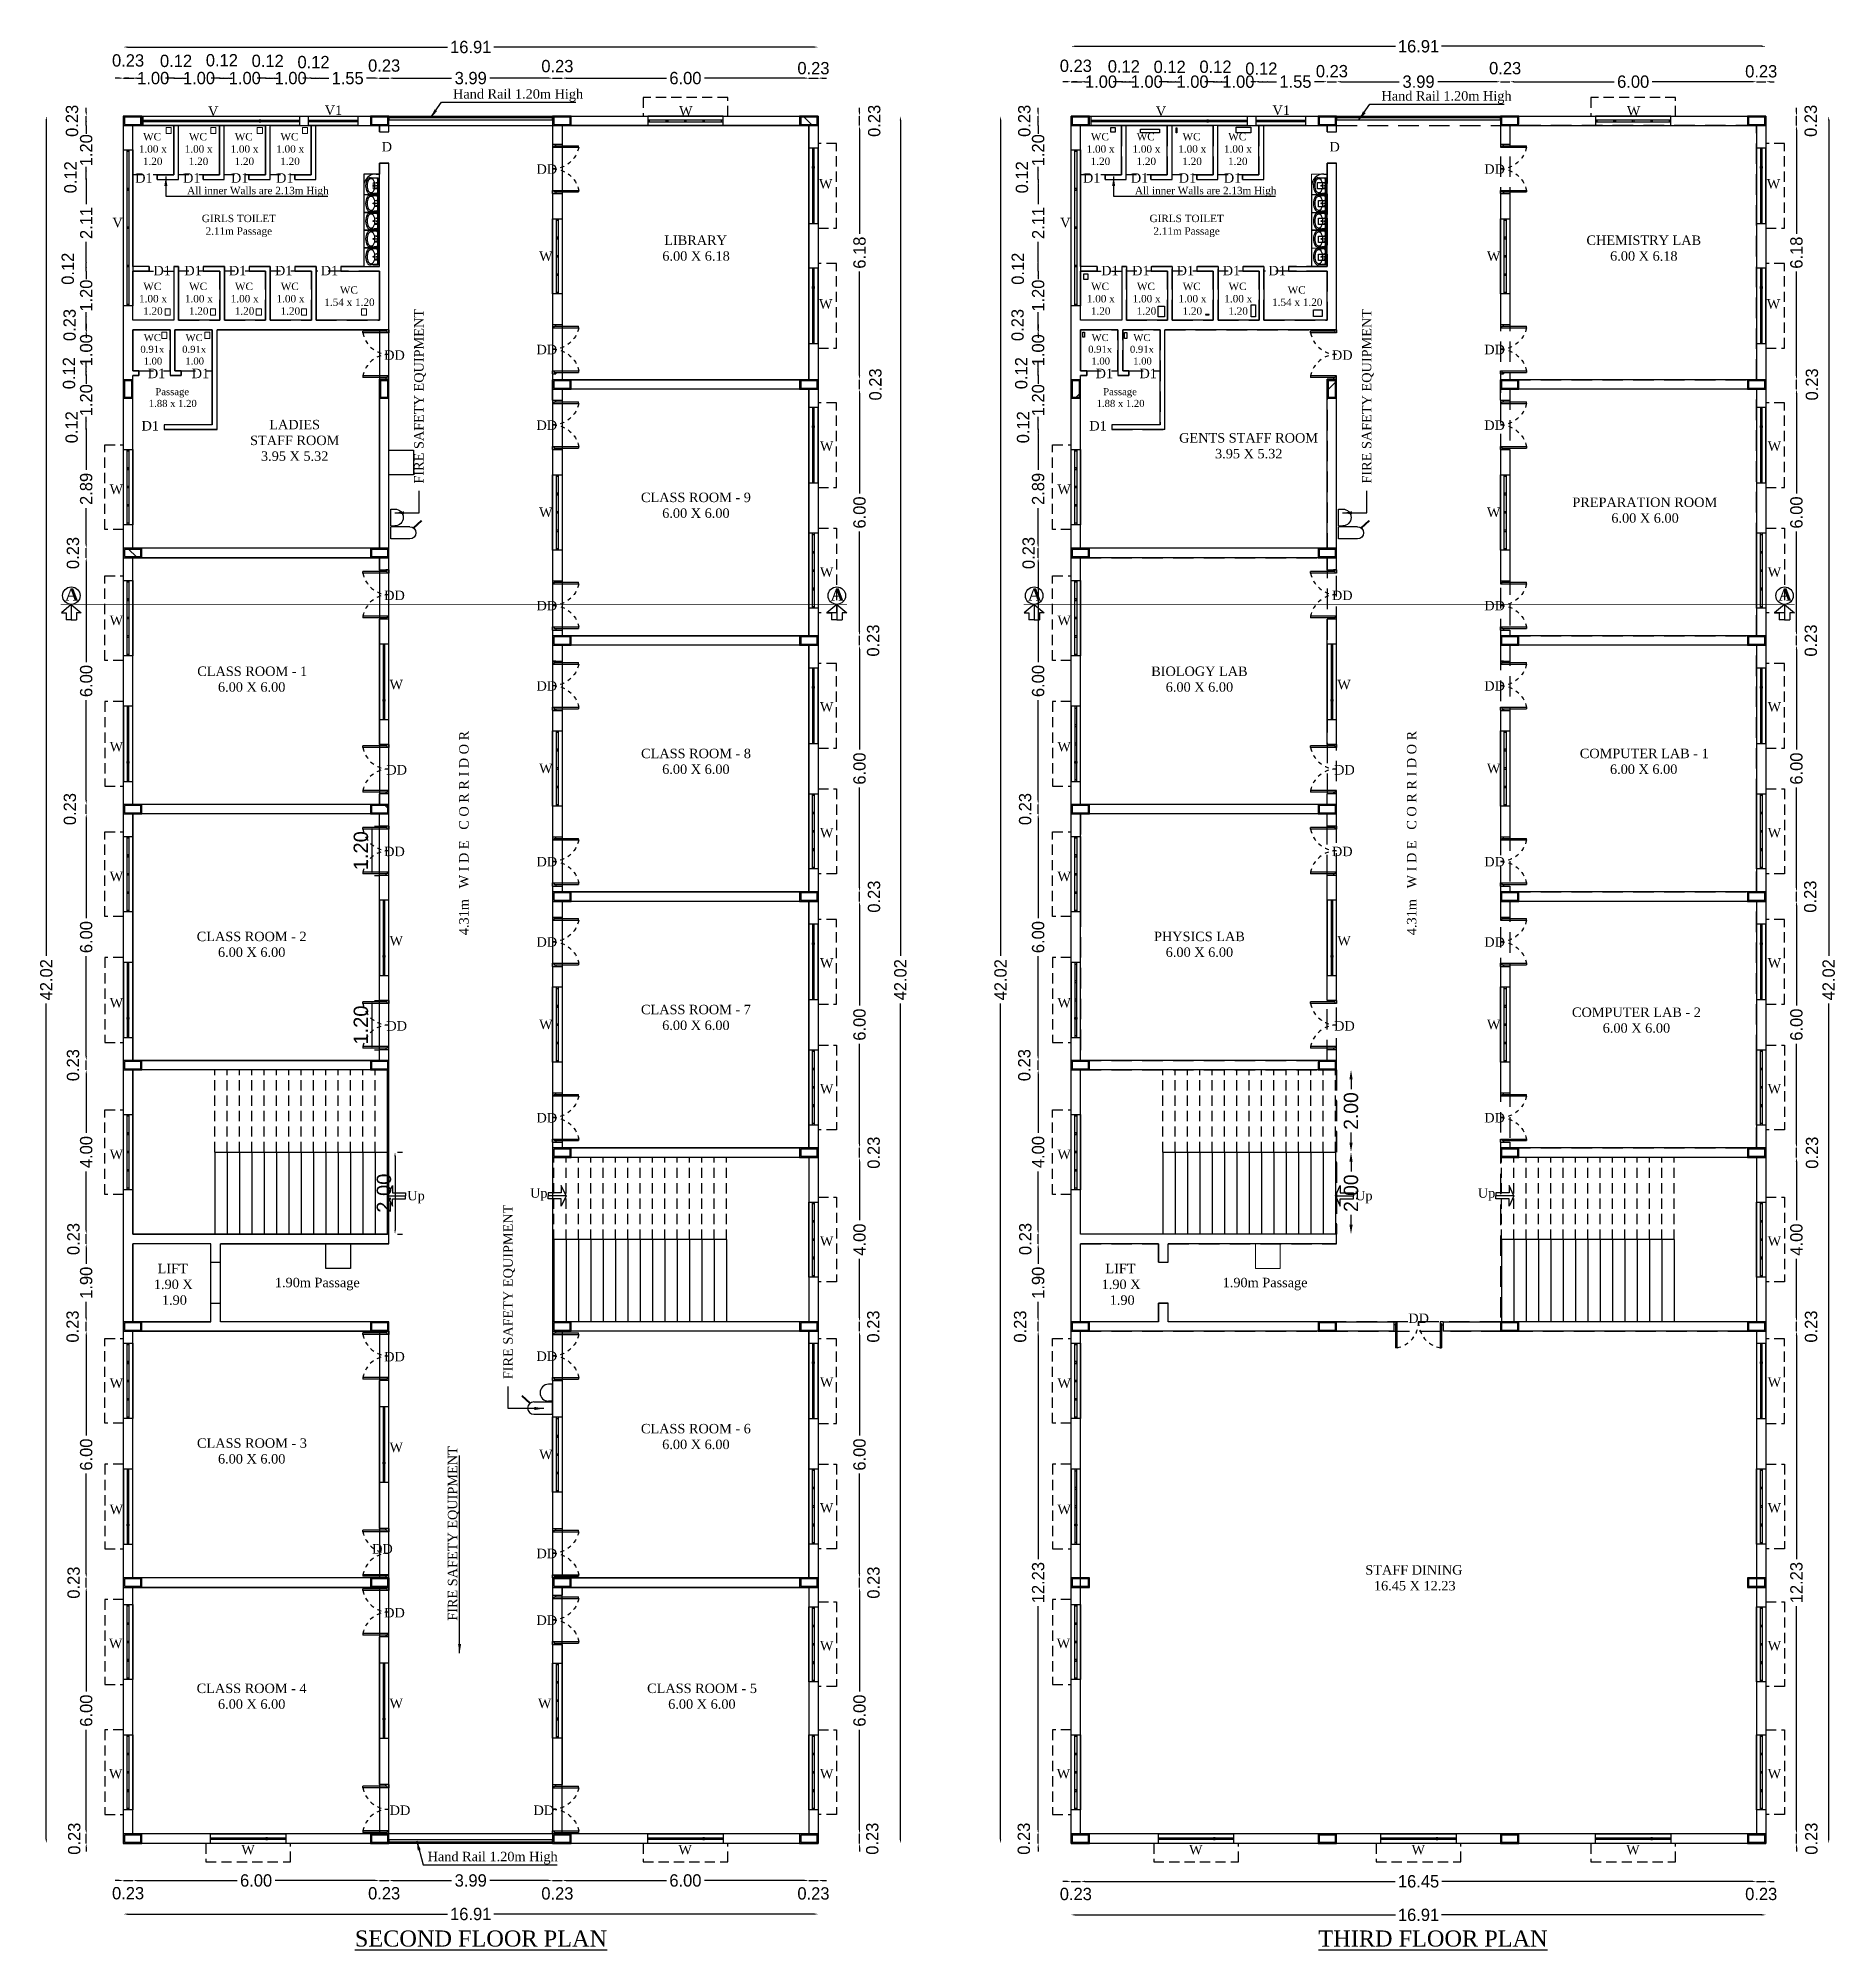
# Model space of a CAD drawing. Header units: metres. Extents: x 3396 to 3562, y 2179 to 2331.
# Drawn here: x 3396.13 to 3439.89, y 2178.74 to 2225.25 of the extents above; entities that cross this region are included whole.
import ezdxf

# ---------------------------------------------------------------- set-up
doc = ezdxf.new("R2010")
doc.units = ezdxf.units.M
doc.header["$PDMODE"] = 34
doc.linetypes.add('HIDDEN', pattern=[0.375, 0.25, -0.125])
for name, color, linetype in [('BLK_1_FLR_2_BLT_UP_AREA', 26, 'Continuous'), ('BLK_1_FLR_2_CARPET_AREA', 25, 'Continuous'), ('BLK_1_FLR_2_DRINKING_WATER', 2, 'Continuous'), ('BLK_1_FLR_2_EXIT_WIDTH_DOOR', 2, 'Continuous'), ('BLK_1_FLR_2_EXIT_WIDTH_STAIR', 1, 'Continuous'), ('BLK_1_FLR_2_FIRESTAIR_1', 1, 'Continuous'), ('BLK_1_FLR_2_REGULAR_ROOM_2', 117, 'Continuous'), ('BLK_1_FLR_2_REGULAR_ROOM_3', 117, 'Continuous'), ('BLK_1_FLR_2_REGULAR_ROOM_4', 117, 'Continuous'), ('BLK_1_FLR_2_REGULAR_ROOM_5', 117, 'Continuous'), ('BLK_1_FLR_2_REGULAR_ROOM_6', 117, 'Continuous'), ('BLK_1_FLR_2_REGULAR_ROOM_7', 117, 'Continuous'), ('BLK_1_FLR_2_REGULAR_ROOM_8', 117, 'Continuous'), ('BLK_1_FLR_2_REGULAR_ROOM_9', 117, 'Continuous'), ('BLK_1_FLR_2_WATER_CLOSET', 213, 'Continuous'), ('BLK_1_FLR_3_BLT_UP_AREA', 26, 'Continuous'), ('BLK_1_FLR_3_CARPET_AREA', 25, 'Continuous'), ('BLK_1_FLR_3_EXIT_WIDTH_DOOR', 2, 'Continuous'), ('BLK_1_FLR_3_EXIT_WIDTH_STAIR', 1, 'Continuous'), ('BLK_1_FLR_3_FIRESTAIR_1', 1, 'Continuous'), ('BLK_1_FLR_3_WATER_CLOSET', 213, 'Continuous')]:
    doc.layers.add(name, color=color, linetype=linetype)
for name, color, linetype, lineweight in [('BLK_1_FLR_2_WASH', 243, 'Continuous', 5), ('BLK_1_FLR_3_DRINKING_WATER', 7, 'Continuous', 5), ('BLK_1_FLR_3_WASH', 243, 'Continuous', 5)]:
    doc.layers.add(name, color=color, linetype=linetype, lineweight=lineweight)
doc.styles.add('outer', font='BKANT.TTF')
doc.styles.get("Standard").update_dxf_attribs({"font": 'arial.ttf'})
doc.dimstyles.new('Banu', dxfattribs={"dimtxt": 0.35, "dimasz": 0.23, "dimexe": 1, "dimexo": 1, "dimgap": 0.1, "dimtad": 0, "dimzin": 1, "dimdsep": 46, "dimtxsty": 'outer', "dimcen": 0.15, "dimdle": 1, "dimse1": 1, "dimse2": 1, "dimclrt": 7, "dimadec": 0, "dimazin": 0, "dimtfac": 1, "dimtix": 1, "dimtmove": 1, "dimatfit": 0, "dimfxl": 0, "dimtolj": 1, "dimtzin": 0, "dimarcsym": 0})
doc.dimstyles.new('V1', dxfattribs={"dimtxt": 0.35, "dimasz": 0.1, "dimexe": 0.18, "dimexo": 0.0625, "dimgap": 0.09, "dimtad": 1, "dimzin": 0, "dimdsep": 46, "dimtxsty": 'Standard', "dimcen": 0.09, "dimadec": 0, "dimazin": 0, "dimtfac": 1, "dimtix": 1, "dimtofl": 0, "dimtmove": 2, "dimatfit": 0, "dimfxl": 0, "dimtolj": 1, "dimtzin": 0, "dimarcsym": 0})

msp = doc.modelspace()

# ---------------------------------------------------------------- texts
at = {"attachment_point": 1}
for s, width, insert, char_height in [('{\\fTimes New Roman|b0|i0|c0|p18;Hand Rail 1.20m High}', 5.3121457, (3406.22478, 2224.00678), 0.23), ('{\\fTimes New Roman|b0|i0|c0|p18;Hand Rail 1.20m High}', 5.3121457, (3428.81345, 2223.95885), 0.23), ('{\\fTimes New Roman|b0|i0|c0|p18;\\W3.00791; \\W1;V}', 0.7488848, (3400.00184, 2223.58593), 0.23), ('{\\fTimes New Roman|b0|i0|c0|p18;\\W2.22764; \\W1;V1}', 0.7488848, (3402.90863, 2223.61033), 0.23), ('{\\fTimes New Roman|b0|i0|c0|p18;\\W2.56455; \\W1;W}', 0.7488848, (3411.5018, 2223.5948), 0.23), ('{\\fTimes New Roman|b0|i0|c0|p18;\\W3.00791; \\W1;V}', 0.7488848, (3423.06127, 2223.58593), 0.23), ('{\\fTimes New Roman|b0|i0|c0|p18;\\W2.22764; \\W1;V1}', 0.7488848, (3425.96806, 2223.61033), 0.23), ('{\\fTimes New Roman|b0|i0|c0|p18;\\W2.56455; \\W1;W}', 0.7488848, (3434.56123, 2223.5948), 0.23), ('{\\fTimes New Roman|b0|i0|c0|p18;\\W2.08993; \\W1;WC\\P{\\W0.474697; }1.00 x\\P{\\W2.021572; }1.20}', 0.693148, (3398.54135, 2222.94166), 0.18), ('{\\fTimes New Roman|b0|i0|c0|p18;\\W2.08993; \\W1;WC\\P{\\W0.474697; }1.00 x\\P{\\W2.021572; }1.20}', 0.693148, (3399.65635, 2222.94166), 0.18), ('{\\fTimes New Roman|b0|i0|c0|p18;\\W2.08993; \\W1;WC\\P{\\W0.474697; }1.00 x\\P{\\W2.021572; }1.20}', 0.693148, (3400.77135, 2222.94166), 0.18), ('{\\fTimes New Roman|b0|i0|c0|p18;\\W2.08993; \\W1;WC\\P{\\W0.474697; }1.00 x\\P{\\W2.021572; }1.20}', 0.693148, (3401.88299, 2222.94166), 0.18), ('{\\fTimes New Roman|b0|i0|c0|p18;\\W3.07627; \\W1;D}', 0.7488848, (3404.22103, 2222.72102), 0.23), ('{\\fTimes New Roman|b0|i0|c0|p18;\\W2.08993; \\W1;WC\\P{\\W0.474697; }1.00 x\\P{\\W2.021572; }1.20}', 0.693148, (3421.60079, 2222.94166), 0.18), ('{\\fTimes New Roman|b0|i0|c0|p18;\\W2.08993; \\W1;WC\\P{\\W0.474697; }1.00 x\\P{\\W2.021572; }1.20}', 0.693148, (3422.71579, 2222.94166), 0.18), ('{\\fTimes New Roman|b0|i0|c0|p18;\\W2.08993; \\W1;WC\\P{\\W0.474697; }1.00 x\\P{\\W2.021572; }1.20}', 0.693148, (3423.83079, 2222.94166), 0.18), ('{\\fTimes New Roman|b0|i0|c0|p18;\\W2.08993; \\W1;WC\\P{\\W0.474697; }1.00 x\\P{\\W2.021572; }1.20}', 0.693148, (3424.94242, 2222.94166), 0.18), ('{\\fTimes New Roman|b0|i0|c0|p18;\\W3.07627; \\W1;D}', 0.7488848, (3427.28046, 2222.72102), 0.23), ('{\\fTimes New Roman|b0|i0|c0|p18;\\W1.63193; \\W1;DD}', 0.7488848, (3408.11259, 2222.17792), 0.23), ('{\\fTimes New Roman|b0|i0|c0|p18;\\W1.63193; \\W1;DD}', 0.7488848, (3431.17202, 2222.17792), 0.23), ('{\\fTimes New Roman|b0|i0|c0|p18;\\W2.24424; \\W1;D1}', 0.7488848, (3398.29515, 2221.96232), 0.23), ('{\\fTimes New Roman|b0|i0|c0|p18;\\W2.24424; \\W1;D1}', 0.7488848, (3399.46078, 2221.96232), 0.23), ('{\\fTimes New Roman|b0|i0|c0|p18;\\W2.4436; \\W1;All inner Walls are 2.13m High}', 3.6867224, (3399.58894, 2221.63112), 0.18), ('{\\fTimes New Roman|b0|i0|c0|p18;\\W2.24424; \\W1;D1}', 0.7488848, (3400.62642, 2221.96232), 0.23), ('{\\fTimes New Roman|b0|i0|c0|p18;\\W2.24424; \\W1;D1}', 0.7488848, (3401.72415, 2221.96232), 0.23), ('{\\fTimes New Roman|b0|i0|c0|p18;\\W2.56455; \\W1;W}', 0.7488848, (3414.90572, 2221.81989), 0.23), ('{\\fTimes New Roman|b0|i0|c0|p18;\\W2.24424; \\W1;D1}', 0.7488848, (3421.35458, 2221.96232), 0.23), ('{\\fTimes New Roman|b0|i0|c0|p18;\\W2.24424; \\W1;D1}', 0.7488848, (3422.52021, 2221.96232), 0.23), ('{\\fTimes New Roman|b0|i0|c0|p18;\\W2.4436; \\W1;All inner Walls are 2.13m High}', 3.6867224, (3422.64837, 2221.63112), 0.18), ('{\\fTimes New Roman|b0|i0|c0|p18;\\W2.24424; \\W1;D1}', 0.7488848, (3423.68585, 2221.96232), 0.23), ('{\\fTimes New Roman|b0|i0|c0|p18;\\W2.24424; \\W1;D1}', 0.7488848, (3424.78358, 2221.96232), 0.23), ('{\\fTimes New Roman|b0|i0|c0|p18;\\W2.56455; \\W1;W}', 0.7488848, (3437.96515, 2221.81989), 0.23), ('{\\fTimes New Roman|b0|i0|c0|p18;\\W3.00791; \\W1;V}', 0.7488848, (3397.67563, 2220.87651), 0.23), ('{\\fTimes New Roman|b0|i0|c0|p18;\\W7.69267; \\W1;GIRLS TOILET}', 2.7705064, (3399.58894, 2220.952), 0.18), ('{\\fTimes New Roman|b0|i0|c0|p18;\\W3.00791; \\W1;V}', 0.7488848, (3420.73506, 2220.87651), 0.23), ('{\\fTimes New Roman|b0|i0|c0|p18;\\W7.69267; \\W1;GIRLS TOILET}', 2.7705064, (3422.64837, 2220.952), 0.18), ('{\\fTimes New Roman|b0|i0|c0|p18;\\W9.05985; \\W1;2.11m Passage}', 2.7705064, (3399.58894, 2220.64559), 0.18), ('{\\fTimes New Roman|b0|i0|c0|p18;\\W9.02682; \\W1;LIBRARY\\P{\\W8.492637; }6.00 X 6.18}', 3.0116337, (3410.57924, 2220.44684), 0.23), ('{\\fTimes New Roman|b0|i0|c0|p18;\\W9.05985; \\W1;2.11m Passage}', 2.7705064, (3422.64837, 2220.64559), 0.18), ('{\\fTimes New Roman|b0|i0|c0|p18;\\W1.8608; \\W1;CHEMISTRY LAB\\P{\\W8.492637; }6.00 X 6.18}', 3.0116337, (3433.63867, 2220.44684), 0.23), ('{\\fTimes New Roman|b0|i0|c0|p18;\\W2.56455; \\W1;W}', 0.7488848, (3408.09618, 2220.06005), 0.23), ('{\\fTimes New Roman|b0|i0|c0|p18;\\W2.56455; \\W1;W}', 0.7488848, (3431.15561, 2220.06005), 0.23), ('{\\fTimes New Roman|b0|i0|c0|p18;\\W2.08993; \\W1;WC\\P{\\W0.474697; }1.00 x\\P{\\W2.021572; }1.20}', 0.693148, (3398.54635, 2219.29928), 0.18), ('{\\fTimes New Roman|b0|i0|c0|p18;\\W2.24424; \\W1;D1}', 0.7488848, (3398.74045, 2219.70824), 0.23), ('{\\fTimes New Roman|b0|i0|c0|p18;\\W2.24424; \\W1;D1}', 0.7488848, (3399.49209, 2219.70824), 0.23), ('{\\fTimes New Roman|b0|i0|c0|p18;\\W2.08993; \\W1;WC\\P{\\W0.474697; }1.00 x\\P{\\W2.021572; }1.20}', 0.693148, (3399.66135, 2219.29928), 0.18), ('{\\fTimes New Roman|b0|i0|c0|p18;\\W2.24424; \\W1;D1}', 0.7488848, (3400.57465, 2219.70824), 0.23), ('{\\fTimes New Roman|b0|i0|c0|p18;\\W2.08993; \\W1;WC\\P{\\W0.474697; }1.00 x\\P{\\W2.021572; }1.20}', 0.693148, (3400.77635, 2219.29928), 0.18), ('{\\fTimes New Roman|b0|i0|c0|p18;\\W2.24424; \\W1;D1}', 0.7488848, (3401.69619, 2219.70824), 0.23), ('{\\fTimes New Roman|b0|i0|c0|p18;\\W2.08993; \\W1;WC\\P{\\W0.474697; }1.00 x\\P{\\W2.021572; }1.20}', 0.693148, (3401.89135, 2219.29928), 0.18), ('{\\fTimes New Roman|b0|i0|c0|p18;\\W2.24424; \\W1;D1}', 0.7488848, (3402.81119, 2219.70824), 0.23), ('{\\fTimes New Roman|b0|i0|c0|p18;\\W2.08993; \\W1;WC\\P{\\W0.474697; }1.00 x\\P{\\W2.021572; }1.20}', 0.693148, (3421.60579, 2219.29928), 0.18), ('{\\fTimes New Roman|b0|i0|c0|p18;\\W2.24424; \\W1;D1}', 0.7488848, (3421.79988, 2219.70824), 0.23), ('{\\fTimes New Roman|b0|i0|c0|p18;\\W2.24424; \\W1;D1}', 0.7488848, (3422.55152, 2219.70824), 0.23), ('{\\fTimes New Roman|b0|i0|c0|p18;\\W2.08993; \\W1;WC\\P{\\W0.474697; }1.00 x\\P{\\W2.021572; }1.20}', 0.693148, (3422.72079, 2219.29928), 0.18), ('{\\fTimes New Roman|b0|i0|c0|p18;\\W2.24424; \\W1;D1}', 0.7488848, (3423.63409, 2219.70824), 0.23), ('{\\fTimes New Roman|b0|i0|c0|p18;\\W2.08993; \\W1;WC\\P{\\W0.474697; }1.00 x\\P{\\W2.021572; }1.20}', 0.693148, (3423.83579, 2219.29928), 0.18), ('{\\fTimes New Roman|b0|i0|c0|p18;\\W2.24424; \\W1;D1}', 0.7488848, (3424.75562, 2219.70824), 0.23), ('{\\fTimes New Roman|b0|i0|c0|p18;\\W2.08993; \\W1;WC\\P{\\W0.474697; }1.00 x\\P{\\W2.021572; }1.20}', 0.693148, (3424.95079, 2219.29928), 0.18), ('{\\fTimes New Roman|b0|i0|c0|p18;\\W2.24424; \\W1;D1}', 0.7488848, (3425.87062, 2219.70824), 0.23), ('{\\fTimes New Roman|b0|i0|c0|p18;\\W7.92059; \\W1;WC\\P{\\W2.352231; }1.54 x 1.20}', 1.4679909, (3402.93301, 2219.21325), 0.18), ('{\\fTimes New Roman|b0|i0|c0|p18;\\W2.56455; \\W1;W}', 0.7488848, (3414.90572, 2218.89776), 0.23), ('{\\fTimes New Roman|b0|i0|c0|p18;\\W7.92059; \\W1;WC\\P{\\W2.352231; }1.54 x 1.20}', 1.4679909, (3425.99245, 2219.21325), 0.18), ('{\\fTimes New Roman|b0|i0|c0|p18;\\W2.56455; \\W1;W}', 0.7488848, (3437.96515, 2218.89776), 0.23), ('{\\fTimes New Roman|b0|i0|c0|p18;\\W5.20184; \\W1;WC\\P{\\W3.924501; }0.91x\\P{\\W5.133485; }1.00}', 1.0546687, (3398.36319, 2218.04961), 0.1715383), ('{\\fTimes New Roman|b0|i0|c0|p18;\\W5.20184; \\W1;WC\\P{\\W3.924501; }0.91x\\P{\\W5.133485; }1.00}', 1.0546687, (3399.37951, 2218.04961), 0.1715383), ('{\\fTimes New Roman|b0|i0|c0|p18;\\W5.20184; \\W1;WC\\P{\\W3.924501; }0.91x\\P{\\W5.133485; }1.00}', 1.0546687, (3421.42262, 2218.04961), 0.1715383), ('{\\fTimes New Roman|b0|i0|c0|p18;\\W5.20184; \\W1;WC\\P{\\W3.924501; }0.91x\\P{\\W5.133485; }1.00}', 1.0546687, (3422.43894, 2218.04961), 0.1715383), ('{\\fTimes New Roman|b0|i0|c0|p18;\\W1.63193; \\W1;DD}', 0.7488848, (3404.40669, 2217.65229), 0.23), ('{\\fTimes New Roman|b0|i0|c0|p18;\\W1.63193; \\W1;DD}', 0.7488848, (3408.11259, 2217.78759), 0.23), ('{\\fTimes New Roman|b0|i0|c0|p18;\\W1.63193; \\W1;DD}', 0.7488848, (3427.46612, 2217.65229), 0.23), ('{\\fTimes New Roman|b0|i0|c0|p18;\\W1.63193; \\W1;DD}', 0.7488848, (3431.17202, 2217.78759), 0.23), ('{\\fTimes New Roman|b0|i0|c0|p18;\\W2.24424; \\W1;D1}', 0.7488848, (3398.60383, 2217.20565), 0.23), ('{\\fTimes New Roman|b0|i0|c0|p18;\\W2.24424; \\W1;D1}', 0.7488848, (3399.6708, 2217.20565), 0.23), ('{\\fTimes New Roman|b0|i0|c0|p18;\\W2.24424; \\W1;D1}', 0.7488848, (3421.66326, 2217.20565), 0.23), ('{\\fTimes New Roman|b0|i0|c0|p18;\\W2.24424; \\W1;D1}', 0.7488848, (3422.73024, 2217.20565), 0.23), ('{\\fTimes New Roman|b0|i0|c0|p18;\\W6.64478; \\W1;Passage\\P{\\W4.192634; }1.88 x 1.20}', 1.6320576, (3398.55157, 2216.7336), 0.1715383), ('{\\fTimes New Roman|b0|i0|c0|p18;\\W6.64478; \\W1;Passage\\P{\\W4.192634; }1.88 x 1.20}', 1.6320576, (3421.611, 2216.7336), 0.1715383), ('{\\fTimes New Roman|b0|i0|c0|p18;\\W2.24424; \\W1;D1}', 0.7488848, (3398.45072, 2215.93199), 0.23), ('{\\fTimes New Roman|b0|i0|c0|p18;\\W8.57628;  \\W1;LADIES \\P\\W5.88927;  \\W1;STAFF ROOM\\P\\W7.41759;  \\W1;3.95 X 5.32}', 4.0949333, (3400.2627, 2215.96133), 0.23), ('{\\fTimes New Roman|b0|i0|c0|p18;\\W1.63193; \\W1;DD}', 0.7488848, (3408.11259, 2215.94724), 0.23), ('{\\fTimes New Roman|b0|i0|c0|p18;\\W2.24424; \\W1;D1}', 0.7488848, (3421.51015, 2215.93199), 0.23), ('{\\fTimes New Roman|b0|i0|c0|p18;\\W2.01805; \\W1;GENTS STAFF ROOM\\P\\W6.03686;  \\W1;3.95 X 5.32}', 3.6260218, (3423.71544, 2215.63856), 0.23), ('{\\fTimes New Roman|b0|i0|c0|p18;\\W1.63193; \\W1;DD}', 0.7488848, (3431.17202, 2215.94724), 0.23), ('{\\fTimes New Roman|b0|i0|c0|p18;\\W2.56455; \\W1;W}', 0.7488848, (3414.92794, 2215.4381), 0.23), ('{\\fTimes New Roman|b0|i0|c0|p18;\\W2.56455; \\W1;W}', 0.7488848, (3437.98737, 2215.4381), 0.23), ('{\\fTimes New Roman|b0|i0|c0|p18;\\W2.56455; \\W1;W}', 0.7488848, (3397.6471, 2214.38876), 0.23), ('{\\fTimes New Roman|b0|i0|c0|p18;\\W2.5024; \\W1;CLASS ROOM - 9\\P{\\W8.448691; }6.00 X 6.00}', 3.0116337, (3410.57924, 2214.19046), 0.23), ('{\\fTimes New Roman|b0|i0|c0|p18;\\W2.56455; \\W1;W}', 0.7488848, (3420.70653, 2214.38876), 0.23), ('{\\fTimes New Roman|b0|i0|c0|p18;\\W2.56455; \\W1;W}', 0.7488848, (3408.09618, 2213.82937), 0.23), ('{\\fTimes New Roman|b0|i0|c0|p18;\\W2.56455; \\W1;W}', 0.7488848, (3431.15561, 2213.82937), 0.23), ('{\\fTimes New Roman|b0|i0|c0|p18;\\W1.14891; \\W1;PREPARATION ROOM\\P\\W6.03344;  \\W1;6.00 X 6.00}', 3.6260218, (3433.35778, 2214.07184), 0.23), ('{\\fTimes New Roman|b0|i0|c0|p18;\\W2.56455; \\W1;W}', 0.7488848, (3414.92794, 2212.37731), 0.23), ('{\\fTimes New Roman|b0|i0|c0|p18;\\W2.56455; \\W1;W}', 0.7488848, (3437.98737, 2212.37731), 0.23), ('{\\fTimes New Roman|b1|i0|c0|p18;\\W1.96763; \\W1;A}', 0.7488848, (3396.56517, 2211.859), 0.3), ('{\\fTimes New Roman|b1|i0|c0|p18;\\W1.96763; \\W1;A}', 0.7488848, (3415.18905, 2211.859), 0.3), ('{\\fTimes New Roman|b1|i0|c0|p18;\\W1.96763; \\W1;A}', 0.7488848, (3438.24849, 2211.859), 0.3), ('{\\fTimes New Roman|b0|i0|c0|p18;\\W1.63193; \\W1;DD}', 0.7488848, (3404.40669, 2211.80653), 0.23), ('{\\fTimes New Roman|b0|i0|c0|p18;\\W1.63193; \\W1;DD}', 0.7488848, (3408.11259, 2211.55691), 0.23), ('{\\fTimes New Roman|b0|i0|c0|p18;\\W1.63193; \\W1;DD}', 0.7488848, (3427.46612, 2211.80653), 0.23), ('{\\fTimes New Roman|b0|i0|c0|p18;\\W1.63193; \\W1;DD}', 0.7488848, (3431.17202, 2211.55691), 0.23), ('{\\fTimes New Roman|b0|i0|c0|p18;\\W2.56455; \\W1;W}', 0.7488848, (3397.6471, 2211.19978), 0.23), ('{\\fTimes New Roman|b0|i0|c0|p18;\\W2.56455; \\W1;W}', 0.7488848, (3420.70653, 2211.19978), 0.23), ('{\\fTimes New Roman|b0|i0|c0|p18;\\W2.66061; \\W1;CLASS ROOM - 1\\P{\\W8.448691; }6.00 X 6.00}', 3.0116337, (3399.77108, 2209.96033), 0.23), ('{\\fTimes New Roman|b0|i0|c0|p18;\\W2.56455; \\W1;W}', 0.7488848, (3404.4565, 2209.63734), 0.23), ('{\\fTimes New Roman|b0|i0|c0|p18;\\W1.63193; \\W1;DD}', 0.7488848, (3408.11259, 2209.6039), 0.23), ('{\\fTimes New Roman|b0|i0|c0|p18;\\W4.37936; \\W1;BIOLOGY LAB\\P{\\W8.448691; }6.00 X 6.00}', 3.0116337, (3422.83051, 2209.96033), 0.23), ('{\\fTimes New Roman|b0|i0|c0|p18;\\W2.56455; \\W1;W}', 0.7488848, (3427.51593, 2209.63734), 0.23), ('{\\fTimes New Roman|b0|i0|c0|p18;\\W1.63193; \\W1;DD}', 0.7488848, (3431.17202, 2209.6039), 0.23), ('{\\fTimes New Roman|b0|i0|c0|p18;\\W2.56455; \\W1;W}', 0.7488848, (3414.92794, 2209.09476), 0.23), ('{\\fTimes New Roman|b0|i0|c0|p18;\\W2.56455; \\W1;W}', 0.7488848, (3437.98737, 2209.09476), 0.23), ('{\\fTimes New Roman|b0|i0|c0|p18;\\W2.56455; \\W1;W}', 0.7488848, (3397.6471, 2208.12668), 0.23), ('{\\fTimes New Roman|b0|i0|c0|p18;\\W2.5317; \\W1;CLASS ROOM - 8\\P{\\W8.448691; }6.00 X 6.00}', 3.0116337, (3410.57924, 2207.96046), 0.23), ('{\\fTimes New Roman|b0|i0|c0|p18;\\W2.56455; \\W1;W}', 0.7488848, (3420.70653, 2208.12668), 0.23), ('{\\fTimes New Roman|b0|i0|c0|p18;COMPUTER LAB - 1\\P{\\W8.448691; }6.00 X 6.00}', 3.0116337, (3433.63867, 2207.96046), 0.23), ('{\\fTimes New Roman|b0|i0|c0|p18;\\W1.63193; \\W1;DD}', 0.7488848, (3404.45979, 2207.56232), 0.23), ('{\\fTimes New Roman|b0|i0|c0|p18;\\W2.56455; \\W1;W}', 0.7488848, (3408.09618, 2207.59937), 0.23), ('{\\fTimes New Roman|b0|i0|c0|p18;\\W1.63193; \\W1;DD}', 0.7488848, (3427.51922, 2207.56232), 0.23), ('{\\fTimes New Roman|b0|i0|c0|p18;\\W2.56455; \\W1;W}', 0.7488848, (3431.15561, 2207.59937), 0.23), ('{\\fTimes New Roman|b0|i0|c0|p18;\\W2.56455; \\W1;W}', 0.7488848, (3414.92794, 2206.03398), 0.23), ('{\\fTimes New Roman|b0|i0|c0|p18;\\W2.56455; \\W1;W}', 0.7488848, (3437.98737, 2206.03398), 0.23), ('{\\fTimes New Roman|b0|i0|c0|p18;\\W1.63193; \\W1;DD}', 0.7488848, (3404.40669, 2205.57653), 0.23), ('{\\fTimes New Roman|b0|i0|c0|p18;\\W1.63193; \\W1;DD}', 0.7488848, (3427.46612, 2205.57653), 0.23), ('{\\fTimes New Roman|b0|i0|c0|p18;\\W2.56455; \\W1;W}', 0.7488848, (3397.6471, 2204.96978), 0.23), ('{\\fTimes New Roman|b0|i0|c0|p18;\\W1.63193; \\W1;DD}', 0.7488848, (3408.11259, 2205.32691), 0.23), ('{\\fTimes New Roman|b0|i0|c0|p18;\\W2.56455; \\W1;W}', 0.7488848, (3420.70653, 2204.96978), 0.23), ('{\\fTimes New Roman|b0|i0|c0|p18;\\W1.63193; \\W1;DD}', 0.7488848, (3431.17202, 2205.32691), 0.23), ('{\\fTimes New Roman|b0|i0|c0|p18;\\W2.49947; \\W1;CLASS ROOM - 2\\P{\\W8.448691; }6.00 X 6.00}', 3.0116337, (3399.77108, 2203.50877), 0.23), ('{\\fTimes New Roman|b0|i0|c0|p18;\\W5.15279; \\W1;PHYSICS LAB\\P{\\W8.448691; }6.00 X 6.00}', 3.0116337, (3422.83051, 2203.50877), 0.23), ('{\\fTimes New Roman|b0|i0|c0|p18;\\W2.56455; \\W1;W}', 0.7488848, (3404.4565, 2203.40734), 0.23), ('{\\fTimes New Roman|b0|i0|c0|p18;\\W1.63193; \\W1;DD}', 0.7488848, (3408.11259, 2203.3739), 0.23), ('{\\fTimes New Roman|b0|i0|c0|p18;\\W2.56455; \\W1;W}', 0.7488848, (3427.51593, 2203.40734), 0.23), ('{\\fTimes New Roman|b0|i0|c0|p18;\\W1.63193; \\W1;DD}', 0.7488848, (3431.17202, 2203.3739), 0.23), ('{\\fTimes New Roman|b0|i0|c0|p18;\\W2.56455; \\W1;W}', 0.7488848, (3414.92794, 2202.86476), 0.23), ('{\\fTimes New Roman|b0|i0|c0|p18;\\W2.56455; \\W1;W}', 0.7488848, (3437.98737, 2202.86476), 0.23), ('{\\fTimes New Roman|b0|i0|c0|p18;\\W2.56455; \\W1;W}', 0.7488848, (3397.6471, 2201.89668), 0.23), ('{\\fTimes New Roman|b0|i0|c0|p18;\\W2.50533; \\W1;CLASS ROOM - 7\\P{\\W8.448691; }6.00 X 6.00}', 3.0116337, (3410.57924, 2201.73046), 0.23), ('{\\fTimes New Roman|b0|i0|c0|p18;\\W2.56455; \\W1;W}', 0.7488848, (3420.70653, 2201.89668), 0.23), ('{\\fTimes New Roman|b0|i0|c0|p18;\\W2.31543; \\W1;COMPUTER LAB - 2\\P\\W5.46484;  \\W1;6.00 X 6.00}', 3.4329199, (3433.24695, 2201.66399), 0.23), ('{\\fTimes New Roman|b0|i0|c0|p18;\\W1.63193; \\W1;DD}', 0.7488848, (3404.45979, 2201.33232), 0.23), ('{\\fTimes New Roman|b0|i0|c0|p18;\\W2.56455; \\W1;W}', 0.7488848, (3408.09618, 2201.36937), 0.23), ('{\\fTimes New Roman|b0|i0|c0|p18;\\W1.63193; \\W1;DD}', 0.7488848, (3427.51922, 2201.33232), 0.23), ('{\\fTimes New Roman|b0|i0|c0|p18;\\W2.56455; \\W1;W}', 0.7488848, (3431.15561, 2201.36937), 0.23), ('{\\fTimes New Roman|b0|i0|c0|p18;\\W2.56455; \\W1;W}', 0.7488848, (3414.92794, 2199.80398), 0.23), ('{\\fTimes New Roman|b0|i0|c0|p18;\\W2.56455; \\W1;W}', 0.7488848, (3437.98737, 2199.80398), 0.23), ('{\\fTimes New Roman|b0|i0|c0|p18;\\W1.63193; \\W1;DD}', 0.7488848, (3408.11259, 2199.09691), 0.23), ('{\\fTimes New Roman|b0|i0|c0|p18;\\W1.63193; \\W1;DD}', 0.7488848, (3431.17202, 2199.09691), 0.23), ('{\\fTimes New Roman|b0|i0|c0|p18;\\W2.56455; \\W1;W}', 0.7488848, (3397.6471, 2198.20956), 0.23), ('{\\fTimes New Roman|b0|i0|c0|p18;\\W2.56455; \\W1;W}', 0.7488848, (3420.70653, 2198.20956), 0.23), ('{\\fTimes New Roman|b0|i0|c0|p18;\\W2.04502; \\W1;Up}', 0.7488848, (3404.93443, 2197.2034), 0.23), ('{\\fTimes New Roman|b0|i0|c0|p18;\\W2.04502; \\W1;Up}', 0.7488848, (3407.91996, 2197.26633), 0.23), ('{\\fTimes New Roman|b0|i0|c0|p18;\\W2.04502; \\W1;Up}', 0.7488848, (3427.99386, 2197.2034), 0.23), ('{\\fTimes New Roman|b0|i0|c0|p18;\\W2.04502; \\W1;Up}', 0.7488848, (3430.97939, 2197.26633), 0.23), ('{\\fTimes New Roman|b0|i0|c0|p18;\\W2.56455; \\W1;W}', 0.7488848, (3414.92794, 2196.10058), 0.23), ('{\\fTimes New Roman|b0|i0|c0|p18;\\W2.56455; \\W1;W}', 0.7488848, (3437.98737, 2196.10058), 0.23), ('{\\fTimes New Roman|b0|i0|c0|p18;\\W5.15096; \\W1;LIFT\\P{\\W4.096271; }1.90 X\\P{\\W5.354083; } 1.90}', 1.5762681, (3398.58958, 2195.42829), 0.23), ('{\\fTimes New Roman|b0|i0|c0|p18;\\W5.15096; \\W1;LIFT\\P{\\W4.096271; }1.90 X\\P{\\W5.354083; } 1.90}', 1.5762681, (3421.64901, 2195.42829), 0.23), ('{\\fTimes New Roman|b0|i0|c0|p18;\\W6.13912; \\W1;1.90m Passage}', 3.0116337, (3401.35614, 2195.08846), 0.23), ('{\\fTimes New Roman|b0|i0|c0|p18;\\W6.13912; \\W1;1.90m Passage}', 3.0116337, (3424.41557, 2195.08846), 0.23), ('{\\fTimes New Roman|b0|i0|c0|p18;\\W1.63193; \\W1;DD}', 0.7488848, (3429.32376, 2194.21888), 0.23), ('{\\fTimes New Roman|b0|i0|c0|p18;\\W1.63193; \\W1;DD}', 0.7488848, (3404.40669, 2193.2852), 0.23), ('{\\fTimes New Roman|b0|i0|c0|p18;\\W1.63193; \\W1;DD}', 0.7488848, (3408.11259, 2193.29673), 0.23), ('{\\fTimes New Roman|b0|i0|c0|p18;\\W2.56455; \\W1;W}', 0.7488848, (3397.6471, 2192.64311), 0.23), ('{\\fTimes New Roman|b0|i0|c0|p18;\\W2.56455; \\W1;W}', 0.7488848, (3414.92794, 2192.6681), 0.23), ('{\\fTimes New Roman|b0|i0|c0|p18;\\W2.56455; \\W1;W}', 0.7488848, (3420.70653, 2192.64311), 0.23), ('{\\fTimes New Roman|b0|i0|c0|p18;\\W2.56455; \\W1;W}', 0.7488848, (3437.98737, 2192.6681), 0.23), ('{\\fTimes New Roman|b0|i0|c0|p18;\\W2.49361; \\W1;CLASS ROOM - 6\\P{\\W8.448691; }6.00 X 6.00}', 3.0116337, (3410.57924, 2191.53379), 0.23), ('{\\fTimes New Roman|b0|i0|c0|p18;\\W2.58248; \\W1;CLASS ROOM - 3\\P{\\W8.448691; }6.00 X 6.00}', 3.0116337, (3399.77108, 2191.1821), 0.23), ('{\\fTimes New Roman|b0|i0|c0|p18;\\W2.56455; \\W1;W}', 0.7488848, (3404.4565, 2191.08068), 0.23), ('{\\fTimes New Roman|b0|i0|c0|p18;\\W2.56455; \\W1;W}', 0.7488848, (3408.09618, 2190.90756), 0.23), ('{\\fTimes New Roman|b0|i0|c0|p18;\\W2.56455; \\W1;W}', 0.7488848, (3397.6471, 2189.57001), 0.23), ('{\\fTimes New Roman|b0|i0|c0|p18;\\W2.56455; \\W1;W}', 0.7488848, (3414.92794, 2189.60731), 0.23), ('{\\fTimes New Roman|b0|i0|c0|p18;\\W2.56455; \\W1;W}', 0.7488848, (3420.70653, 2189.57001), 0.23), ('{\\fTimes New Roman|b0|i0|c0|p18;\\W2.56455; \\W1;W}', 0.7488848, (3437.98737, 2189.60731), 0.23), ('{\\fTimes New Roman|b0|i0|c0|p18;\\W1.63193; \\W1;DD}', 0.7488848, (3404.11392, 2188.60983), 0.23), ('{\\fTimes New Roman|b0|i0|c0|p18;\\W1.63193; \\W1;DD}', 0.7488848, (3408.11259, 2188.49663), 0.23), ('{\\fTimes New Roman|b0|i0|c0|p18;\\W4.27682; \\W1;STAFF DINING\\P{\\W6.691855; }16.45 X 12.23}', 3.0116337, (3428.04825, 2188.09652), 0.23), ('{\\fTimes New Roman|b0|i0|c0|p18;\\W1.63193; \\W1;DD}', 0.7488848, (3404.40669, 2187.0552), 0.23), ('{\\fTimes New Roman|b0|i0|c0|p18;\\W1.63193; \\W1;DD}', 0.7488848, (3408.11259, 2186.8741), 0.23), ('{\\fTimes New Roman|b0|i0|c0|p18;\\W2.56455; \\W1;W}', 0.7488848, (3397.6296, 2186.31094), 0.23), ('{\\fTimes New Roman|b0|i0|c0|p18;\\W2.56455; \\W1;W}', 0.7488848, (3420.68904, 2186.31094), 0.23), ('{\\fTimes New Roman|b0|i0|c0|p18;\\W2.56455; \\W1;W}', 0.7488848, (3414.92794, 2186.25475), 0.23), ('{\\fTimes New Roman|b0|i0|c0|p18;\\W2.56455; \\W1;W}', 0.7488848, (3437.98737, 2186.25475), 0.23), ('{\\fTimes New Roman|b0|i0|c0|p18;\\W2.4858; \\W1;CLASS ROOM - 4\\P{\\W8.448691; }6.00 X 6.00}', 3.0116337, (3399.77108, 2185.21557), 0.23), ('{\\fTimes New Roman|b0|i0|c0|p18;\\W2.5483; \\W1;CLASS ROOM - 5\\P{\\W8.448691; }6.00 X 6.00}', 3.0116337, (3410.72484, 2185.21557), 0.23), ('{\\fTimes New Roman|b0|i0|c0|p18;\\W2.56455; \\W1;W}', 0.7488848, (3404.4565, 2184.85068), 0.23), ('{\\fTimes New Roman|b0|i0|c0|p18;\\W2.56455; \\W1;W}', 0.7488848, (3408.06745, 2184.85068), 0.23), ('{\\fTimes New Roman|b0|i0|c0|p18;\\W2.56455; \\W1;W}', 0.7488848, (3397.6296, 2183.14058), 0.23), ('{\\fTimes New Roman|b0|i0|c0|p18;\\W2.56455; \\W1;W}', 0.7488848, (3414.92794, 2183.14058), 0.23), ('{\\fTimes New Roman|b0|i0|c0|p18;\\W2.56455; \\W1;W}', 0.7488848, (3420.68904, 2183.14058), 0.23), ('{\\fTimes New Roman|b0|i0|c0|p18;\\W2.56455; \\W1;W}', 0.7488848, (3437.98737, 2183.14058), 0.23), ('{\\fTimes New Roman|b0|i0|c0|p18;\\W1.63193; \\W1;DD}', 0.7488848, (3404.54163, 2182.25037), 0.23), ('{\\fTimes New Roman|b0|i0|c0|p18;\\W1.63193; \\W1;DD}', 0.7488848, (3408.04105, 2182.25037), 0.23), ('{\\fTimes New Roman|b0|i0|c0|p18;\\W2.56455; \\W1;W}', 0.7488848, (3400.85013, 2181.29188), 0.23), ('{\\fTimes New Roman|b0|i0|c0|p18;\\W2.56455; \\W1;W}', 0.7488848, (3411.48549, 2181.29188), 0.23), ('{\\fTimes New Roman|b0|i0|c0|p18;\\W2.56455; \\W1;W}', 0.7488848, (3423.90956, 2181.29188), 0.23), ('{\\fTimes New Roman|b0|i0|c0|p18;\\W2.56455; \\W1;W}', 0.7488848, (3429.32242, 2181.29188), 0.23), ('{\\fTimes New Roman|b0|i0|c0|p18;\\W2.56455; \\W1;W}', 0.7488848, (3434.54492, 2181.29188), 0.23), ('{\\fTimes New Roman|b0|i0|c0|p18;Hand Rail 1.20m High}', 5.3121457, (3405.60573, 2181.12352), 0.23)]:
    msp.add_mtext_dynamic_manual_height_columns(s, width=width, gutter_width=12.5, heights=[0], dxfattribs=dict(at, insert=insert, char_height=char_height))
at = {"char_height": 0.23, "attachment_point": 1, "rotation": 90}
for s, insert in [('{\\fTimes New Roman|b0|i0|c0|p18;\\W6.21777;  \\W1;FIRE SAFETY EQUIPMENT}', (3405.27771, 2213.33166)), ('{\\fTimes New Roman|b0|i0|c0|p18;\\W6.21777;  \\W1;FIRE SAFETY EQUIPMENT}', (3428.33714, 2213.33166)), ('{\\fTimes New Roman|b0|i0|c0|p18;\\W8.20215; \\W1;4.31m   W I D E   C O R R I D O R}', (3406.37241, 2202.71156)), ('{\\fTimes New Roman|b0|i0|c0|p18;\\W8.20215; \\W1;4.31m   W I D E   C O R R I D O R}', (3429.43185, 2202.71156)), ('{\\fTimes New Roman|b0|i0|c0|p18;\\W6.21777;  \\W1;FIRE SAFETY EQUIPMENT}', (3407.44686, 2191.54155)), ('{\\fTimes New Roman|b0|i0|c0|p18;\\W6.21777;  \\W1;FIRE SAFETY EQUIPMENT}', (3406.09745, 2185.66423))]:
    msp.add_mtext_dynamic_manual_height_columns(s, width=6.248637, gutter_width=12.5, heights=[0], dxfattribs=dict(at, insert=insert))
at = {"ltscale": 2, "attachment_point": 1}
for s, width, insert, char_height in [('{\\fTimes New Roman|b1|i0|c0|p18;\\W1.96763; \\W1;A}', 0.7488848, (3419.99113, 2211.859), 0.3), ('{\\fTimes New Roman|b0|i0|c0|p18;\\W4.18379;\\L \\W1;SECOND FLOOR PLAN}', 7.1620955, (3403.21792, 2179.20883), 0.391), ('{\\fTimes New Roman|b0|i0|c0|p18;\\W6.00997;\\L \\W1;THIRD FLOOR PLAN}', 7.1620955, (3426.39035, 2179.20883), 0.391)]:
    msp.add_mtext_dynamic_manual_height_columns(s, width=width, gutter_width=12.5, heights=[0], dxfattribs=dict(at, insert=insert, char_height=char_height))

# ---------------------------------------------------------------- blocks, each defined once
blk = doc.blocks.new('*D23')
at = {"layer": 'BLK_1_FLR_2_EXIT_WIDTH_STAIR', "color": 0, "lineweight": -2}
for p, q in [((3404.813, 2198.047), (3404.813, 2196.247)), ((3404.875, 2198.147), (3404.993, 2198.147)), ((3404.875, 2196.147), (3404.993, 2196.147))]:
    blk.add_line(p, q, dxfattribs=at)
at = {"layer": 'BLK_1_FLR_2_EXIT_WIDTH_STAIR', "color": 0}
for points in [[(3404.796, 2198.047), (3404.829, 2198.047), (3404.813, 2198.147)], [(3404.796, 2196.247), (3404.829, 2196.247), (3404.813, 2196.147)]]:
    blk.add_solid(points, dxfattribs=at)
at = {"layer": 'Defpoints', "color": 0}
for p in [(3404.813, 2198.147), (3404.813, 2196.147), (3404.813, 2196.147)]:
    blk.add_point(p, dxfattribs=at)
at = {"layer": 'BLK_1_FLR_2_EXIT_WIDTH_STAIR', "color": 0, "insert": (3404.544, 2197.147), "char_height": 0.35, "attachment_point": 5, "rotation": 90}
blk.add_mtext('\\A1;2.00', dxfattribs=at)
blk = doc.blocks.new('*D24')
at = {"layer": 'BLK_1_FLR_2_EXIT_WIDTH_DOOR', "color": 0, "lineweight": -2}
for p, q in [((3404.253, 2200.737), (3404.253, 2201.737)), ((3404.315, 2201.837), (3404.433, 2201.837)), ((3404.315, 2200.637), (3404.433, 2200.637))]:
    blk.add_line(p, q, dxfattribs=at)
at = {"layer": 'BLK_1_FLR_2_EXIT_WIDTH_DOOR', "color": 0}
for points in [[(3404.236, 2201.737), (3404.269, 2201.737), (3404.253, 2201.837)], [(3404.236, 2200.737), (3404.269, 2200.737), (3404.253, 2200.637)]]:
    blk.add_solid(points, dxfattribs=at)
at = {"layer": 'Defpoints', "color": 0}
for p in [(3404.253, 2201.837), (3404.253, 2201.837), (3404.253, 2200.637)]:
    blk.add_point(p, dxfattribs=at)
at = {"layer": 'BLK_1_FLR_2_EXIT_WIDTH_DOOR', "color": 0, "insert": (3403.984, 2201.237), "char_height": 0.35, "attachment_point": 5, "rotation": 90}
blk.add_mtext('\\A1;1.20', dxfattribs=at)
blk = doc.blocks.new('*D25')
at = {"layer": 'BLK_1_FLR_2_EXIT_WIDTH_DOOR', "color": 0, "lineweight": -2}
for p, q in [((3404.253, 2204.978), (3404.253, 2205.978)), ((3404.315, 2206.078), (3404.433, 2206.078)), ((3404.315, 2204.878), (3404.433, 2204.878))]:
    blk.add_line(p, q, dxfattribs=at)
at = {"layer": 'BLK_1_FLR_2_EXIT_WIDTH_DOOR', "color": 0}
for points in [[(3404.236, 2205.978), (3404.269, 2205.978), (3404.253, 2206.078)], [(3404.236, 2204.978), (3404.269, 2204.978), (3404.253, 2204.878)]]:
    blk.add_solid(points, dxfattribs=at)
at = {"layer": 'Defpoints', "color": 0}
for p in [(3404.253, 2206.078), (3404.253, 2206.078), (3404.253, 2204.878)]:
    blk.add_point(p, dxfattribs=at)
at = {"layer": 'BLK_1_FLR_2_EXIT_WIDTH_DOOR', "color": 0, "insert": (3403.984, 2205.478), "char_height": 0.35, "attachment_point": 5, "rotation": 90}
blk.add_mtext('\\A1;1.20', dxfattribs=at)
blk = doc.blocks.new('*D26')
at = {"layer": 'BLK_1_FLR_3_EXIT_WIDTH_DOOR', "color": 0, "linetype": 'HIDDEN', "lineweight": -2, "ltscale": 2}
for p, q in [((3428.072, 2197.917), (3428.072, 2197.674)), ((3428.072, 2196.377), (3428.072, 2196.621))]:
    blk.add_line(p, q, dxfattribs=at)
at = {"layer": 'BLK_1_FLR_3_EXIT_WIDTH_DOOR', "color": 0, "linetype": 'HIDDEN', "ltscale": 2}
for points in [[(3428.034, 2197.917), (3428.111, 2197.917), (3428.072, 2198.147)], [(3428.034, 2196.377), (3428.111, 2196.377), (3428.072, 2196.147)]]:
    blk.add_solid(points, dxfattribs=at)
at = {"layer": 'Defpoints', "color": 0, "linetype": 'HIDDEN', "ltscale": 2}
for p in [(3427.692, 2198.147), (3428.072, 2198.147), (3427.692, 2196.147)]:
    blk.add_point(p, dxfattribs=at)
at = {"layer": 'BLK_1_FLR_3_EXIT_WIDTH_DOOR', "color": 7, "linetype": 'HIDDEN', "ltscale": 2, "insert": (3428.072, 2197.147), "char_height": 0.35, "attachment_point": 5, "rotation": 90, "style": 'outer'}
blk.add_mtext('\\A1;2.00', dxfattribs=at)
blk = doc.blocks.new('*D27')
at = {"layer": 'BLK_1_FLR_3_EXIT_WIDTH_STAIR', "color": 0, "linetype": 'HIDDEN', "lineweight": -2, "ltscale": 2}
for p, q in [((3428.072, 2199.917), (3428.072, 2199.674)), ((3428.072, 2198.377), (3428.072, 2198.621))]:
    blk.add_line(p, q, dxfattribs=at)
at = {"layer": 'BLK_1_FLR_3_EXIT_WIDTH_STAIR', "color": 0, "linetype": 'HIDDEN', "ltscale": 2}
for points in [[(3428.034, 2199.917), (3428.111, 2199.917), (3428.072, 2200.147)], [(3428.034, 2198.377), (3428.111, 2198.377), (3428.072, 2198.147)]]:
    blk.add_solid(points, dxfattribs=at)
at = {"layer": 'Defpoints', "color": 0, "linetype": 'HIDDEN', "ltscale": 2}
for p in [(3427.692, 2200.147), (3428.072, 2200.147), (3427.692, 2198.147)]:
    blk.add_point(p, dxfattribs=at)
at = {"layer": 'BLK_1_FLR_3_EXIT_WIDTH_STAIR', "color": 7, "linetype": 'HIDDEN', "ltscale": 2, "insert": (3428.072, 2199.147), "char_height": 0.35, "attachment_point": 5, "rotation": 90, "style": 'outer'}
blk.add_mtext('\\A1;2.00', dxfattribs=at)
blk = doc.blocks.new('A$C266D3B0D')
at = {"color": 1}
for p, q in [((-0.068, 0.679), (-0.068, 0.603)), ((-0.068, 0.679), (0.008, 0.679)), ((-0.068, 0.603), (-0.03, 0.603)), ((-0.03, 0.641), (0.565, 0.641)), ((-0.03, 0.603), (0.565, 0.603)), ((0.565, 0.603), (0.565, 0.641)), ((-0.068, -0.445), (-0.03, -0.445)), ((-0.068, -0.521), (-0.068, -0.445)), ((-0.03, -0.445), (0.565, -0.445)), ((0.565, -0.445), (0.565, -0.483)), ((-0.068, -0.521), (0.008, -0.521)), ((-0.03, -0.483), (0.565, -0.483))]:
    blk.add_line(p, q, dxfattribs=at)
for points in [[(-0.068, 0.603), (-0.03, 0.603), (-0.03, 0.641), (0.008, 0.641), (0.008, 0.679)], [(-0.068, -0.445), (-0.03, -0.445), (-0.03, -0.483), (0.008, -0.483), (0.008, -0.521)]]:
    blk.add_lwpolyline(points, dxfattribs=at)
at = {"color": 1, "linetype": 'HIDDEN', "ltscale": 0.2}
for centre, start, end in [((-0.072, 0.729), 270.3902, 348.8397), ((-0.072, -0.57), 11.1603, 89.6098)]:
    blk.add_arc(centre, 0.65, start, end, dxfattribs=at)
blk = doc.blocks.new('A$C55881101')
for p, q in [((-0.87, 0.29), (-0.87, -1.57)), ((0.19, 0.69), (0.92, 1.48)), ((0.24, 0.63), (0.97, 1.42)), ((0.34, 0.29), (0.34, -1.57)), ((-0.87, -1.57), (0.34, -1.57)), ((0.42, -1.57), (0.42, -1.17)), ((0.42, -1.57), (2.08, -1.57)), ((2.08, -1.57), (2.08, -1.17))]:
    blk.add_line(p, q)
for centre, radius in [((-0.26, 0.29), 0.606), ((1.25, -1.17), 0.832)]:
    blk.add_arc(centre, radius, 0, 180)
blk = doc.blocks.new('A$C35006C9F')
h = blk.add_hatch()
h.set_pattern_fill('ANSI31', color=256, scale=2)
h.set_pattern_definition([(45, (-3161.1406, -1435.413), (-4.490128, 4.490128), [])])
h.paths.add_polyline_path([(-0.129, 0.045), (-0.305, 0.045), (-0.305, -0.35), (-0.129, -0.35)])
for points in [[(-0.102, 0.073), (-0.332, 0.073), (-0.332, -0.377), (-0.102, -0.377)], [(-0.129, 0.045), (-0.305, 0.045), (-0.305, -0.35), (-0.129, -0.35)]]:
    blk.add_lwpolyline(points, close=True)
blk = doc.blocks.new('*D343')
at = {"color": 0, "lineweight": -2, "ltscale": 2}
for p, q in [((3397.3, 2181.657), (3397.3, 2181.757)), ((3397.3, 2181.327), (3397.3, 2181.557)), ((3397.3, 2181.227), (3397.3, 2181.127))]:
    blk.add_line(p, q, dxfattribs=at)
at = {"color": 0, "ltscale": 2}
for points in [[(3397.283, 2181.657), (3397.317, 2181.657), (3397.3, 2181.557)], [(3397.283, 2181.227), (3397.317, 2181.227), (3397.3, 2181.327)]]:
    blk.add_solid(points, dxfattribs=at)
at = {"layer": 'Defpoints', "color": 0, "ltscale": 2}
for p in [(3397.3, 2181.557), (3397.401, 2181.557), (3397.401, 2181.327)]:
    blk.add_point(p, dxfattribs=at)
at = {"color": 7, "ltscale": 2, "insert": (3397.009, 2181.442), "char_height": 0.3, "attachment_point": 5, "rotation": 90, "style": 'outer'}
blk.add_mtext('\\A1;0.23', dxfattribs=at)
blk = doc.blocks.new('*D344')
at = {"color": 0, "lineweight": -2, "ltscale": 2}
for p, q in [((3397.3, 2187.457), (3397.3, 2185.02)), ((3397.3, 2181.657), (3397.3, 2184.094))]:
    blk.add_line(p, q, dxfattribs=at)
at = {"color": 0, "ltscale": 2}
for points in [[(3397.283, 2187.457), (3397.317, 2187.457), (3397.3, 2187.557)], [(3397.283, 2181.657), (3397.317, 2181.657), (3397.3, 2181.557)]]:
    blk.add_solid(points, dxfattribs=at)
at = {"layer": 'Defpoints', "color": 0, "ltscale": 2}
for p in [(3397.3, 2187.557), (3397.401, 2187.557), (3397.401, 2181.557)]:
    blk.add_point(p, dxfattribs=at)
at = {"color": 7, "ltscale": 2, "insert": (3397.3, 2184.557), "char_height": 0.3, "attachment_point": 5, "rotation": 90, "style": 'outer'}
blk.add_mtext('\\A1;6.00', dxfattribs=at)
blk = doc.blocks.new('*D345')
at = {"color": 0, "lineweight": -2, "ltscale": 2}
for p, q in [((3397.3, 2187.887), (3397.3, 2187.987)), ((3397.3, 2187.557), (3397.3, 2187.787)), ((3397.3, 2187.457), (3397.3, 2187.357))]:
    blk.add_line(p, q, dxfattribs=at)
at = {"color": 0, "ltscale": 2}
for points in [[(3397.283, 2187.887), (3397.317, 2187.887), (3397.3, 2187.787)], [(3397.283, 2187.457), (3397.317, 2187.457), (3397.3, 2187.557)]]:
    blk.add_solid(points, dxfattribs=at)
at = {"layer": 'Defpoints', "color": 0, "ltscale": 2}
for p in [(3397.3, 2187.787), (3397.401, 2187.787), (3397.401, 2187.557)]:
    blk.add_point(p, dxfattribs=at)
at = {"color": 7, "ltscale": 2, "insert": (3396.994, 2187.672), "char_height": 0.3, "attachment_point": 5, "rotation": 90, "style": 'outer'}
blk.add_mtext('\\A1;0.23', dxfattribs=at)
blk = doc.blocks.new('*D346')
at = {"color": 0, "lineweight": -2, "ltscale": 2}
for p, q in [((3397.3, 2193.687), (3397.3, 2191.25)), ((3397.3, 2187.887), (3397.3, 2190.324))]:
    blk.add_line(p, q, dxfattribs=at)
at = {"color": 0, "ltscale": 2}
for points in [[(3397.283, 2193.687), (3397.317, 2193.687), (3397.3, 2193.787)], [(3397.283, 2187.887), (3397.317, 2187.887), (3397.3, 2187.787)]]:
    blk.add_solid(points, dxfattribs=at)
at = {"layer": 'Defpoints', "color": 0, "ltscale": 2}
for p in [(3397.3, 2193.787), (3397.401, 2193.787), (3397.401, 2187.787)]:
    blk.add_point(p, dxfattribs=at)
at = {"color": 7, "ltscale": 2, "insert": (3397.3, 2190.787), "char_height": 0.3, "attachment_point": 5, "rotation": 90, "style": 'outer'}
blk.add_mtext('\\A1;6.00', dxfattribs=at)
blk = doc.blocks.new('*D347')
at = {"color": 0, "lineweight": -2, "ltscale": 2}
for p, q in [((3397.3, 2194.117), (3397.3, 2194.217)), ((3397.3, 2193.787), (3397.3, 2194.017)), ((3397.3, 2193.687), (3397.3, 2193.587))]:
    blk.add_line(p, q, dxfattribs=at)
at = {"color": 0, "ltscale": 2}
for points in [[(3397.283, 2194.117), (3397.317, 2194.117), (3397.3, 2194.017)], [(3397.283, 2193.687), (3397.317, 2193.687), (3397.3, 2193.787)]]:
    blk.add_solid(points, dxfattribs=at)
at = {"layer": 'Defpoints', "color": 0, "ltscale": 2}
for p in [(3397.3, 2194.017), (3397.401, 2194.017), (3397.401, 2193.787)]:
    blk.add_point(p, dxfattribs=at)
at = {"color": 7, "ltscale": 2, "insert": (3396.969, 2193.902), "char_height": 0.3, "attachment_point": 5, "rotation": 90, "style": 'outer'}
blk.add_mtext('\\A1;0.23', dxfattribs=at)
blk = doc.blocks.new('*D348')
at = {"color": 0, "lineweight": -2, "ltscale": 2}
for p, q in [((3397.3, 2195.817), (3397.3, 2195.43)), ((3397.3, 2194.117), (3397.3, 2194.504))]:
    blk.add_line(p, q, dxfattribs=at)
at = {"color": 0, "ltscale": 2}
for points in [[(3397.283, 2195.817), (3397.317, 2195.817), (3397.3, 2195.917)], [(3397.283, 2194.117), (3397.317, 2194.117), (3397.3, 2194.017)]]:
    blk.add_solid(points, dxfattribs=at)
at = {"layer": 'Defpoints', "color": 0, "ltscale": 2}
for p in [(3397.3, 2195.917), (3397.401, 2195.917), (3397.401, 2194.017)]:
    blk.add_point(p, dxfattribs=at)
at = {"color": 7, "ltscale": 2, "insert": (3397.3, 2194.967), "char_height": 0.3, "attachment_point": 5, "rotation": 90, "style": 'outer'}
blk.add_mtext('\\A1;1.90', dxfattribs=at)
blk = doc.blocks.new('*D349')
at = {"color": 0, "lineweight": -2, "ltscale": 2}
for p, q in [((3397.3, 2196.247), (3397.3, 2196.347)), ((3397.3, 2195.917), (3397.3, 2196.147)), ((3397.3, 2195.817), (3397.3, 2195.717))]:
    blk.add_line(p, q, dxfattribs=at)
at = {"color": 0, "ltscale": 2}
for points in [[(3397.283, 2196.247), (3397.317, 2196.247), (3397.3, 2196.147)], [(3397.283, 2195.817), (3397.317, 2195.817), (3397.3, 2195.917)]]:
    blk.add_solid(points, dxfattribs=at)
at = {"layer": 'Defpoints', "color": 0, "ltscale": 2}
for p in [(3397.3, 2196.147), (3397.401, 2196.147), (3397.401, 2195.917)]:
    blk.add_point(p, dxfattribs=at)
at = {"color": 7, "ltscale": 2, "insert": (3396.989, 2196.032), "char_height": 0.3, "attachment_point": 5, "rotation": 90, "style": 'outer'}
blk.add_mtext('\\A1;0.23', dxfattribs=at)
blk = doc.blocks.new('*D350')
at = {"color": 0, "lineweight": -2, "ltscale": 2}
for p, q in [((3397.3, 2200.047), (3397.3, 2198.617)), ((3397.3, 2196.247), (3397.3, 2197.678))]:
    blk.add_line(p, q, dxfattribs=at)
at = {"color": 0, "ltscale": 2}
for points in [[(3397.283, 2200.047), (3397.317, 2200.047), (3397.3, 2200.147)], [(3397.283, 2196.247), (3397.317, 2196.247), (3397.3, 2196.147)]]:
    blk.add_solid(points, dxfattribs=at)
at = {"layer": 'Defpoints', "color": 0, "ltscale": 2}
for p in [(3397.3, 2200.147), (3397.401, 2200.147), (3397.401, 2196.147)]:
    blk.add_point(p, dxfattribs=at)
at = {"color": 7, "ltscale": 2, "insert": (3397.3, 2198.147), "char_height": 0.3, "attachment_point": 5, "rotation": 90, "style": 'outer'}
blk.add_mtext('\\A1;4.00', dxfattribs=at)
blk = doc.blocks.new('*D351')
at = {"color": 0, "lineweight": -2, "ltscale": 2}
for p, q in [((3397.3, 2200.477), (3397.3, 2200.577)), ((3397.3, 2200.147), (3397.3, 2200.377)), ((3397.3, 2200.047), (3397.3, 2199.947))]:
    blk.add_line(p, q, dxfattribs=at)
at = {"color": 0, "ltscale": 2}
for points in [[(3397.283, 2200.477), (3397.317, 2200.477), (3397.3, 2200.377)], [(3397.283, 2200.047), (3397.317, 2200.047), (3397.3, 2200.147)]]:
    blk.add_solid(points, dxfattribs=at)
at = {"layer": 'Defpoints', "color": 0, "ltscale": 2}
for p in [(3397.3, 2200.377), (3397.401, 2200.377), (3397.401, 2200.147)]:
    blk.add_point(p, dxfattribs=at)
at = {"color": 7, "ltscale": 2, "insert": (3396.98, 2200.262), "char_height": 0.3, "attachment_point": 5, "rotation": 90, "style": 'outer'}
blk.add_mtext('\\A1;0.23', dxfattribs=at)
blk = doc.blocks.new('*D352')
at = {"color": 0, "lineweight": -2, "ltscale": 2}
for p, q in [((3397.3, 2206.277), (3397.3, 2203.84)), ((3397.3, 2200.477), (3397.3, 2202.914))]:
    blk.add_line(p, q, dxfattribs=at)
at = {"color": 0, "ltscale": 2}
for points in [[(3397.283, 2206.277), (3397.317, 2206.277), (3397.3, 2206.377)], [(3397.283, 2200.477), (3397.317, 2200.477), (3397.3, 2200.377)]]:
    blk.add_solid(points, dxfattribs=at)
at = {"layer": 'Defpoints', "color": 0, "ltscale": 2}
for p in [(3397.3, 2206.377), (3397.401, 2206.377), (3397.401, 2200.377)]:
    blk.add_point(p, dxfattribs=at)
at = {"color": 7, "ltscale": 2, "insert": (3397.3, 2203.377), "char_height": 0.3, "attachment_point": 5, "rotation": 90, "style": 'outer'}
blk.add_mtext('\\A1;6.00', dxfattribs=at)
blk = doc.blocks.new('*D353')
at = {"color": 0, "lineweight": -2, "ltscale": 2}
for p, q in [((3397.3, 2206.707), (3397.3, 2206.807)), ((3397.3, 2206.377), (3397.3, 2206.607)), ((3397.3, 2206.277), (3397.3, 2206.177))]:
    blk.add_line(p, q, dxfattribs=at)
at = {"color": 0, "ltscale": 2}
for points in [[(3397.283, 2206.707), (3397.317, 2206.707), (3397.3, 2206.607)], [(3397.283, 2206.277), (3397.317, 2206.277), (3397.3, 2206.377)]]:
    blk.add_solid(points, dxfattribs=at)
at = {"layer": 'Defpoints', "color": 0, "ltscale": 2}
for p in [(3397.3, 2206.607), (3397.401, 2206.607), (3397.401, 2206.377)]:
    blk.add_point(p, dxfattribs=at)
at = {"color": 7, "ltscale": 2, "insert": (3396.903, 2206.492), "char_height": 0.3, "attachment_point": 5, "rotation": 90, "style": 'outer'}
blk.add_mtext('\\A1;0.23', dxfattribs=at)
blk = doc.blocks.new('*D354')
at = {"color": 0, "lineweight": -2, "ltscale": 2}
for p, q in [((3397.3, 2212.507), (3397.3, 2210.07)), ((3397.3, 2206.707), (3397.3, 2209.144))]:
    blk.add_line(p, q, dxfattribs=at)
at = {"color": 0, "ltscale": 2}
for points in [[(3397.283, 2212.507), (3397.317, 2212.507), (3397.3, 2212.607)], [(3397.283, 2206.707), (3397.317, 2206.707), (3397.3, 2206.607)]]:
    blk.add_solid(points, dxfattribs=at)
at = {"layer": 'Defpoints', "color": 0, "ltscale": 2}
for p in [(3397.3, 2212.607), (3397.401, 2212.607), (3397.401, 2206.607)]:
    blk.add_point(p, dxfattribs=at)
at = {"color": 7, "ltscale": 2, "insert": (3397.3, 2209.607), "char_height": 0.3, "attachment_point": 5, "rotation": 90, "style": 'outer'}
blk.add_mtext('\\A1;6.00', dxfattribs=at)
blk = doc.blocks.new('*D355')
at = {"color": 0, "lineweight": -2, "ltscale": 2}
for p, q in [((3397.3, 2212.937), (3397.3, 2213.037)), ((3397.3, 2212.607), (3397.3, 2212.837)), ((3397.3, 2212.507), (3397.3, 2212.407))]:
    blk.add_line(p, q, dxfattribs=at)
at = {"color": 0, "ltscale": 2}
for points in [[(3397.283, 2212.937), (3397.317, 2212.937), (3397.3, 2212.837)], [(3397.283, 2212.507), (3397.317, 2212.507), (3397.3, 2212.607)]]:
    blk.add_solid(points, dxfattribs=at)
at = {"layer": 'Defpoints', "color": 0, "ltscale": 2}
for p in [(3397.3, 2212.837), (3397.401, 2212.837), (3397.401, 2212.607)]:
    blk.add_point(p, dxfattribs=at)
at = {"color": 7, "ltscale": 2, "insert": (3396.978, 2212.722), "char_height": 0.3, "attachment_point": 5, "rotation": 90, "style": 'outer'}
blk.add_mtext('\\A1;0.23', dxfattribs=at)
blk = doc.blocks.new('*D356')
at = {"color": 0, "lineweight": -2, "ltscale": 2}
for p, q in [((3397.3, 2215.624), (3397.3, 2214.747)), ((3397.3, 2212.937), (3397.3, 2213.815))]:
    blk.add_line(p, q, dxfattribs=at)
at = {"color": 0, "ltscale": 2}
for points in [[(3397.283, 2215.624), (3397.317, 2215.624), (3397.3, 2215.724)], [(3397.283, 2212.937), (3397.317, 2212.937), (3397.3, 2212.837)]]:
    blk.add_solid(points, dxfattribs=at)
at = {"layer": 'Defpoints', "color": 0, "ltscale": 2}
for p in [(3397.3, 2215.724), (3397.401, 2215.724), (3397.401, 2212.837)]:
    blk.add_point(p, dxfattribs=at)
at = {"color": 7, "ltscale": 2, "insert": (3397.3, 2214.281), "char_height": 0.3, "attachment_point": 5, "rotation": 90, "style": 'outer'}
blk.add_mtext('\\A1;2.89', dxfattribs=at)
blk = doc.blocks.new('*D357')
at = {"color": 0, "lineweight": -2, "ltscale": 2}
for p, q in [((3397.3, 2215.939), (3397.3, 2216.039)), ((3397.3, 2215.724), (3397.3, 2215.839)), ((3397.3, 2215.624), (3397.3, 2215.524))]:
    blk.add_line(p, q, dxfattribs=at)
at = {"color": 0, "ltscale": 2}
for points in [[(3397.283, 2215.939), (3397.317, 2215.939), (3397.3, 2215.839)], [(3397.283, 2215.624), (3397.317, 2215.624), (3397.3, 2215.724)]]:
    blk.add_solid(points, dxfattribs=at)
at = {"layer": 'Defpoints', "color": 0, "ltscale": 2}
for p in [(3397.3, 2215.839), (3397.401, 2215.839), (3397.401, 2215.724)]:
    blk.add_point(p, dxfattribs=at)
at = {"color": 7, "ltscale": 2, "insert": (3396.945, 2215.782), "char_height": 0.3, "attachment_point": 5, "rotation": 90, "style": 'outer'}
blk.add_mtext('\\A1;0.12', dxfattribs=at)
blk = doc.blocks.new('*D358')
at = {"color": 0, "lineweight": -2, "ltscale": 2}
for p, q in [((3397.3, 2217.139), (3397.3, 2217.239)), ((3397.3, 2217.039), (3397.3, 2216.902)), ((3397.3, 2215.839), (3397.3, 2215.976)), ((3397.3, 2215.739), (3397.3, 2215.639))]:
    blk.add_line(p, q, dxfattribs=at)
at = {"color": 0, "ltscale": 2}
for points in [[(3397.283, 2217.139), (3397.317, 2217.139), (3397.3, 2217.039)], [(3397.283, 2215.739), (3397.317, 2215.739), (3397.3, 2215.839)]]:
    blk.add_solid(points, dxfattribs=at)
at = {"layer": 'Defpoints', "color": 0, "ltscale": 2}
for p in [(3397.3, 2217.039), (3397.401, 2217.039), (3397.401, 2215.839)]:
    blk.add_point(p, dxfattribs=at)
at = {"color": 7, "ltscale": 2, "insert": (3397.3, 2216.439), "char_height": 0.3, "attachment_point": 5, "rotation": 90, "style": 'outer'}
blk.add_mtext('\\A1;1.20', dxfattribs=at)
blk = doc.blocks.new('*D359')
at = {"color": 0, "lineweight": -2, "ltscale": 2}
for p, q in [((3397.3, 2217.254), (3397.3, 2217.354)), ((3397.3, 2217.039), (3397.3, 2217.154)), ((3397.3, 2216.939), (3397.3, 2216.839))]:
    blk.add_line(p, q, dxfattribs=at)
at = {"color": 0, "ltscale": 2}
for points in [[(3397.283, 2217.254), (3397.317, 2217.254), (3397.3, 2217.154)], [(3397.283, 2216.939), (3397.317, 2216.939), (3397.3, 2217.039)]]:
    blk.add_solid(points, dxfattribs=at)
at = {"layer": 'Defpoints', "color": 0, "ltscale": 2}
for p in [(3397.3, 2217.154), (3397.401, 2217.154), (3397.401, 2217.039)]:
    blk.add_point(p, dxfattribs=at)
at = {"color": 7, "ltscale": 2, "insert": (3396.881, 2217.097), "char_height": 0.3, "attachment_point": 5, "rotation": 90, "style": 'outer'}
blk.add_mtext('\\A1;0.12', dxfattribs=at)
blk = doc.blocks.new('*D360')
at = {"color": 0, "lineweight": -2, "ltscale": 2}
for p, q in [((3397.3, 2218.254), (3397.3, 2218.354)), ((3397.3, 2218.154), (3397.3, 2218.117)), ((3397.3, 2217.154), (3397.3, 2217.191)), ((3397.3, 2217.054), (3397.3, 2216.954))]:
    blk.add_line(p, q, dxfattribs=at)
at = {"color": 0, "ltscale": 2}
for points in [[(3397.283, 2218.254), (3397.317, 2218.254), (3397.3, 2218.154)], [(3397.283, 2217.054), (3397.317, 2217.054), (3397.3, 2217.154)]]:
    blk.add_solid(points, dxfattribs=at)
at = {"layer": 'Defpoints', "color": 0, "ltscale": 2}
for p in [(3397.3, 2218.154), (3397.401, 2218.154), (3397.401, 2217.154)]:
    blk.add_point(p, dxfattribs=at)
at = {"color": 7, "ltscale": 2, "insert": (3397.3, 2217.654), "char_height": 0.3, "attachment_point": 5, "rotation": 90, "style": 'outer'}
blk.add_mtext('\\A1;1.00', dxfattribs=at)
blk = doc.blocks.new('*D361')
at = {"color": 0, "lineweight": -2, "ltscale": 2}
for p, q in [((3397.3, 2218.484), (3397.3, 2218.584)), ((3397.3, 2218.154), (3397.3, 2218.384)), ((3397.3, 2218.054), (3397.3, 2217.954))]:
    blk.add_line(p, q, dxfattribs=at)
at = {"color": 0, "ltscale": 2}
for points in [[(3397.283, 2218.484), (3397.317, 2218.484), (3397.3, 2218.384)], [(3397.283, 2218.054), (3397.317, 2218.054), (3397.3, 2218.154)]]:
    blk.add_solid(points, dxfattribs=at)
at = {"layer": 'Defpoints', "color": 0, "ltscale": 2}
for p in [(3397.3, 2218.384), (3397.401, 2218.384), (3397.401, 2218.154)]:
    blk.add_point(p, dxfattribs=at)
at = {"color": 7, "ltscale": 2, "insert": (3396.896, 2218.269), "char_height": 0.3, "attachment_point": 5, "rotation": 90, "style": 'outer'}
blk.add_mtext('\\A1;0.23', dxfattribs=at)
blk = doc.blocks.new('*D362')
at = {"color": 0, "lineweight": -2, "ltscale": 2}
for p, q in [((3397.3, 2219.681), (3397.3, 2219.781)), ((3397.3, 2219.581), (3397.3, 2219.445)), ((3397.3, 2218.384), (3397.3, 2218.52)), ((3397.3, 2218.284), (3397.3, 2218.184))]:
    blk.add_line(p, q, dxfattribs=at)
at = {"color": 0, "ltscale": 2}
for points in [[(3397.283, 2219.681), (3397.317, 2219.681), (3397.3, 2219.581)], [(3397.283, 2218.284), (3397.317, 2218.284), (3397.3, 2218.384)]]:
    blk.add_solid(points, dxfattribs=at)
at = {"layer": 'Defpoints', "color": 0, "ltscale": 2}
for p in [(3397.3, 2219.581), (3397.401, 2219.581), (3397.401, 2218.384)]:
    blk.add_point(p, dxfattribs=at)
at = {"color": 7, "ltscale": 2, "insert": (3397.3, 2218.983), "char_height": 0.3, "attachment_point": 5, "rotation": 90, "style": 'outer'}
blk.add_mtext('\\A1;1.20', dxfattribs=at)
blk = doc.blocks.new('*D363')
at = {"color": 0, "lineweight": -2, "ltscale": 2}
for p, q in [((3397.3, 2219.796), (3397.3, 2219.896)), ((3397.3, 2219.581), (3397.3, 2219.696)), ((3397.3, 2219.481), (3397.3, 2219.381))]:
    blk.add_line(p, q, dxfattribs=at)
at = {"color": 0, "ltscale": 2}
for points in [[(3397.283, 2219.796), (3397.317, 2219.796), (3397.3, 2219.696)], [(3397.283, 2219.481), (3397.317, 2219.481), (3397.3, 2219.581)]]:
    blk.add_solid(points, dxfattribs=at)
at = {"layer": 'Defpoints', "color": 0, "ltscale": 2}
for p in [(3397.3, 2219.696), (3397.401, 2219.696), (3397.401, 2219.581)]:
    blk.add_point(p, dxfattribs=at)
at = {"color": 7, "ltscale": 2, "insert": (3396.852, 2219.638), "char_height": 0.3, "attachment_point": 5, "rotation": 90, "style": 'outer'}
blk.add_mtext('\\A1;0.12', dxfattribs=at)
blk = doc.blocks.new('*D364')
at = {"color": 0, "lineweight": -2, "ltscale": 2}
for p, q in [((3397.3, 2221.706), (3397.3, 2221.208)), ((3397.3, 2219.796), (3397.3, 2220.294))]:
    blk.add_line(p, q, dxfattribs=at)
at = {"color": 0, "ltscale": 2}
for points in [[(3397.283, 2221.706), (3397.317, 2221.706), (3397.3, 2221.806)], [(3397.283, 2219.796), (3397.317, 2219.796), (3397.3, 2219.696)]]:
    blk.add_solid(points, dxfattribs=at)
at = {"layer": 'Defpoints', "color": 0, "ltscale": 2}
for p in [(3397.3, 2221.806), (3397.401, 2221.806), (3397.401, 2219.696)]:
    blk.add_point(p, dxfattribs=at)
at = {"color": 7, "ltscale": 2, "insert": (3397.3, 2220.751), "char_height": 0.3, "attachment_point": 5, "rotation": 90, "style": 'outer'}
blk.add_mtext('\\A1;2.11', dxfattribs=at)
blk = doc.blocks.new('*D365')
at = {"color": 0, "lineweight": -2, "ltscale": 2}
for p, q in [((3397.3, 2222.021), (3397.3, 2222.121)), ((3397.3, 2221.806), (3397.3, 2221.921)), ((3397.3, 2221.706), (3397.3, 2221.606))]:
    blk.add_line(p, q, dxfattribs=at)
at = {"color": 0, "ltscale": 2}
for points in [[(3397.283, 2222.021), (3397.317, 2222.021), (3397.3, 2221.921)], [(3397.283, 2221.706), (3397.317, 2221.706), (3397.3, 2221.806)]]:
    blk.add_solid(points, dxfattribs=at)
at = {"layer": 'Defpoints', "color": 0, "ltscale": 2}
for p in [(3397.3, 2221.921), (3397.401, 2221.921), (3397.401, 2221.806)]:
    blk.add_point(p, dxfattribs=at)
at = {"color": 7, "ltscale": 2, "insert": (3396.916, 2221.863), "char_height": 0.3, "attachment_point": 5, "rotation": 90, "style": 'outer'}
blk.add_mtext('\\A1;0.12', dxfattribs=at)
blk = doc.blocks.new('*D366')
at = {"color": 0, "lineweight": -2, "ltscale": 2}
for p, q in [((3397.3, 2223.221), (3397.3, 2223.321)), ((3397.3, 2223.121), (3397.3, 2222.984)), ((3397.3, 2221.921), (3397.3, 2222.058)), ((3397.3, 2221.821), (3397.3, 2221.721))]:
    blk.add_line(p, q, dxfattribs=at)
at = {"color": 0, "ltscale": 2}
for points in [[(3397.283, 2223.221), (3397.317, 2223.221), (3397.3, 2223.121)], [(3397.283, 2221.821), (3397.317, 2221.821), (3397.3, 2221.921)]]:
    blk.add_solid(points, dxfattribs=at)
at = {"layer": 'Defpoints', "color": 0, "ltscale": 2}
for p in [(3397.3, 2223.121), (3397.401, 2223.121), (3397.401, 2221.921)]:
    blk.add_point(p, dxfattribs=at)
at = {"color": 7, "ltscale": 2, "insert": (3397.3, 2222.521), "char_height": 0.3, "attachment_point": 5, "rotation": 90, "style": 'outer'}
blk.add_mtext('\\A1;1.20', dxfattribs=at)
blk = doc.blocks.new('*D367')
at = {"color": 0, "lineweight": -2, "ltscale": 2}
for p, q in [((3397.3, 2223.451), (3397.3, 2223.551)), ((3397.3, 2223.121), (3397.3, 2223.351)), ((3397.3, 2223.021), (3397.3, 2222.921))]:
    blk.add_line(p, q, dxfattribs=at)
at = {"color": 0, "ltscale": 2}
for points in [[(3397.283, 2223.451), (3397.317, 2223.451), (3397.3, 2223.351)], [(3397.283, 2223.021), (3397.317, 2223.021), (3397.3, 2223.121)]]:
    blk.add_solid(points, dxfattribs=at)
at = {"layer": 'Defpoints', "color": 0, "ltscale": 2}
for p in [(3397.3, 2223.351), (3397.401, 2223.351), (3397.401, 2223.121)]:
    blk.add_point(p, dxfattribs=at)
at = {"color": 7, "ltscale": 2, "insert": (3396.955, 2223.236), "char_height": 0.3, "attachment_point": 5, "rotation": 90, "style": 'outer'}
blk.add_mtext('\\A1;0.23', dxfattribs=at)
blk = doc.blocks.new('*D368')
at = {"color": 0, "lineweight": -2, "ltscale": 2}
for p, q in [((3396.329, 2223.251), (3396.329, 2202.919)), ((3396.329, 2181.427), (3396.329, 2201.759))]:
    blk.add_line(p, q, dxfattribs=at)
at = {"color": 0, "ltscale": 2}
for points in [[(3396.312, 2223.251), (3396.346, 2223.251), (3396.329, 2223.351)], [(3396.312, 2181.427), (3396.346, 2181.427), (3396.329, 2181.327)]]:
    blk.add_solid(points, dxfattribs=at)
at = {"layer": 'Defpoints', "color": 0, "ltscale": 2}
for p in [(3396.305, 2223.351), (3396.305, 2181.327), (3396.329, 2181.327)]:
    blk.add_point(p, dxfattribs=at)
at = {"color": 7, "ltscale": 2, "insert": (3396.329, 2202.339), "char_height": 0.3, "attachment_point": 5, "rotation": 90, "style": 'outer'}
blk.add_mtext('\\A1;42.02', dxfattribs=at)
blk = doc.blocks.new('*D369')
at = {"color": 0, "lineweight": -2, "ltscale": 2}
for p, q in [((3398.103, 2180.424), (3398.003, 2180.424)), ((3398.203, 2180.424), (3398.433, 2180.424)), ((3398.533, 2180.424), (3398.633, 2180.424))]:
    blk.add_line(p, q, dxfattribs=at)
at = {"color": 0, "ltscale": 2}
for points in [[(3398.103, 2180.441), (3398.103, 2180.408), (3398.203, 2180.424)], [(3398.533, 2180.441), (3398.533, 2180.408), (3398.433, 2180.424)]]:
    blk.add_solid(points, dxfattribs=at)
at = {"layer": 'Defpoints', "color": 0, "ltscale": 2}
for p in [(3398.203, 2180.477), (3398.433, 2180.477), (3398.433, 2180.424)]:
    blk.add_point(p, dxfattribs=at)
at = {"color": 7, "ltscale": 2, "insert": (3398.318, 2180.114), "char_height": 0.3, "attachment_point": 5, "style": 'outer'}
blk.add_mtext('\\A1;0.23', dxfattribs=at)
blk = doc.blocks.new('*D370')
at = {"color": 0, "lineweight": -2, "ltscale": 2}
for p, q in [((3398.533, 2180.424), (3400.97, 2180.424)), ((3404.333, 2180.424), (3401.895, 2180.424))]:
    blk.add_line(p, q, dxfattribs=at)
at = {"color": 0, "ltscale": 2}
for points in [[(3398.533, 2180.441), (3398.533, 2180.408), (3398.433, 2180.424)], [(3404.333, 2180.441), (3404.333, 2180.408), (3404.433, 2180.424)]]:
    blk.add_solid(points, dxfattribs=at)
at = {"layer": 'Defpoints', "color": 0, "ltscale": 2}
for p in [(3398.433, 2180.477), (3404.433, 2180.477), (3404.433, 2180.424)]:
    blk.add_point(p, dxfattribs=at)
at = {"color": 7, "ltscale": 2, "insert": (3401.433, 2180.424), "char_height": 0.3, "attachment_point": 5, "style": 'outer'}
blk.add_mtext('\\A1;6.00', dxfattribs=at)
blk = doc.blocks.new('*D371')
at = {"color": 0, "lineweight": -2, "ltscale": 2}
for p, q in [((3404.333, 2180.424), (3404.233, 2180.424)), ((3404.433, 2180.424), (3404.663, 2180.424)), ((3404.763, 2180.424), (3404.863, 2180.424))]:
    blk.add_line(p, q, dxfattribs=at)
at = {"color": 0, "ltscale": 2}
for points in [[(3404.333, 2180.441), (3404.333, 2180.408), (3404.433, 2180.424)], [(3404.763, 2180.441), (3404.763, 2180.408), (3404.663, 2180.424)]]:
    blk.add_solid(points, dxfattribs=at)
at = {"layer": 'Defpoints', "color": 0, "ltscale": 2}
for p in [(3404.433, 2180.477), (3404.663, 2180.477), (3404.663, 2180.424)]:
    blk.add_point(p, dxfattribs=at)
at = {"color": 7, "ltscale": 2, "insert": (3404.548, 2180.112), "char_height": 0.3, "attachment_point": 5, "style": 'outer'}
blk.add_mtext('\\A1;0.23', dxfattribs=at)
blk = doc.blocks.new('*D372')
at = {"color": 0, "lineweight": -2, "ltscale": 2}
for p, q in [((3404.763, 2180.424), (3406.188, 2180.424)), ((3408.548, 2180.424), (3407.123, 2180.424))]:
    blk.add_line(p, q, dxfattribs=at)
at = {"color": 0, "ltscale": 2}
for points in [[(3404.763, 2180.441), (3404.763, 2180.408), (3404.663, 2180.424)], [(3408.548, 2180.441), (3408.548, 2180.408), (3408.648, 2180.424)]]:
    blk.add_solid(points, dxfattribs=at)
at = {"layer": 'Defpoints', "color": 0, "ltscale": 2}
for p in [(3404.663, 2180.477), (3408.648, 2180.477), (3408.648, 2180.424)]:
    blk.add_point(p, dxfattribs=at)
at = {"color": 7, "ltscale": 2, "insert": (3406.655, 2180.424), "char_height": 0.3, "attachment_point": 5, "style": 'outer'}
blk.add_mtext('\\A1;3.99', dxfattribs=at)
blk = doc.blocks.new('*D373')
at = {"color": 0, "lineweight": -2, "ltscale": 2}
for p, q in [((3408.548, 2180.424), (3408.448, 2180.424)), ((3408.648, 2180.424), (3408.878, 2180.424)), ((3408.978, 2180.424), (3409.078, 2180.424))]:
    blk.add_line(p, q, dxfattribs=at)
at = {"color": 0, "ltscale": 2}
for points in [[(3408.548, 2180.441), (3408.548, 2180.408), (3408.648, 2180.424)], [(3408.978, 2180.441), (3408.978, 2180.408), (3408.878, 2180.424)]]:
    blk.add_solid(points, dxfattribs=at)
at = {"layer": 'Defpoints', "color": 0, "ltscale": 2}
for p in [(3408.648, 2180.477), (3408.878, 2180.477), (3408.878, 2180.424)]:
    blk.add_point(p, dxfattribs=at)
at = {"color": 7, "ltscale": 2, "insert": (3408.763, 2180.108), "char_height": 0.3, "attachment_point": 5, "style": 'outer'}
blk.add_mtext('\\A1;0.23', dxfattribs=at)
blk = doc.blocks.new('*D374')
at = {"color": 0, "lineweight": -2, "ltscale": 2}
for p, q in [((3408.978, 2180.424), (3411.415, 2180.424)), ((3414.778, 2180.424), (3412.34, 2180.424))]:
    blk.add_line(p, q, dxfattribs=at)
at = {"color": 0, "ltscale": 2}
for points in [[(3408.978, 2180.441), (3408.978, 2180.408), (3408.878, 2180.424)], [(3414.778, 2180.441), (3414.778, 2180.408), (3414.878, 2180.424)]]:
    blk.add_solid(points, dxfattribs=at)
at = {"layer": 'Defpoints', "color": 0, "ltscale": 2}
for p in [(3408.878, 2180.477), (3414.878, 2180.477), (3414.878, 2180.424)]:
    blk.add_point(p, dxfattribs=at)
at = {"color": 7, "ltscale": 2, "insert": (3411.878, 2180.424), "char_height": 0.3, "attachment_point": 5, "style": 'outer'}
blk.add_mtext('\\A1;6.00', dxfattribs=at)
blk = doc.blocks.new('*D375')
at = {"color": 0, "lineweight": -2, "ltscale": 2}
for p, q in [((3414.778, 2180.424), (3414.678, 2180.424)), ((3414.878, 2180.424), (3415.108, 2180.424)), ((3415.208, 2180.424), (3415.308, 2180.424))]:
    blk.add_line(p, q, dxfattribs=at)
at = {"color": 0, "ltscale": 2}
for points in [[(3414.778, 2180.441), (3414.778, 2180.408), (3414.878, 2180.424)], [(3415.208, 2180.441), (3415.208, 2180.408), (3415.108, 2180.424)]]:
    blk.add_solid(points, dxfattribs=at)
at = {"layer": 'Defpoints', "color": 0, "ltscale": 2}
for p in [(3414.878, 2180.477), (3415.108, 2180.477), (3415.108, 2180.424)]:
    blk.add_point(p, dxfattribs=at)
at = {"color": 7, "ltscale": 2, "insert": (3414.993, 2180.108), "char_height": 0.3, "attachment_point": 5, "style": 'outer'}
blk.add_mtext('\\A1;0.23', dxfattribs=at)
blk = doc.blocks.new('*D376')
at = {"color": 0, "lineweight": -2, "ltscale": 2}
for p, q in [((3398.303, 2179.608), (3406.093, 2179.608)), ((3415.008, 2179.608), (3407.217, 2179.608))]:
    blk.add_line(p, q, dxfattribs=at)
at = {"color": 0, "ltscale": 2}
for points in [[(3398.303, 2179.624), (3398.303, 2179.591), (3398.203, 2179.608)], [(3415.008, 2179.624), (3415.008, 2179.591), (3415.108, 2179.608)]]:
    blk.add_solid(points, dxfattribs=at)
at = {"layer": 'Defpoints', "color": 0, "ltscale": 2}
for p in [(3398.203, 2179.613), (3415.108, 2179.613), (3415.108, 2179.608)]:
    blk.add_point(p, dxfattribs=at)
at = {"color": 7, "ltscale": 2, "insert": (3406.655, 2179.608), "char_height": 0.3, "attachment_point": 5, "style": 'outer'}
blk.add_mtext('\\A1;16.91', dxfattribs=at)
blk = doc.blocks.new('*D377')
at = {"color": 0, "lineweight": -2, "ltscale": 2}
for p, q in [((3416.115, 2181.657), (3416.115, 2181.757)), ((3416.115, 2181.327), (3416.115, 2181.557)), ((3416.115, 2181.227), (3416.115, 2181.127))]:
    blk.add_line(p, q, dxfattribs=at)
at = {"color": 0, "ltscale": 2}
for points in [[(3416.098, 2181.657), (3416.131, 2181.657), (3416.115, 2181.557)], [(3416.098, 2181.227), (3416.131, 2181.227), (3416.115, 2181.327)]]:
    blk.add_solid(points, dxfattribs=at)
at = {"layer": 'Defpoints', "color": 0, "ltscale": 2}
for p in [(3415.882, 2181.557), (3415.882, 2181.327), (3416.115, 2181.557)]:
    blk.add_point(p, dxfattribs=at)
at = {"color": 7, "ltscale": 2, "insert": (3416.425, 2181.442), "char_height": 0.3, "attachment_point": 5, "rotation": 90, "style": 'outer'}
blk.add_mtext('\\A1;0.23', dxfattribs=at)
blk = doc.blocks.new('*D405')
at = {"color": 0, "lineweight": -2, "ltscale": 2}
for p, q in [((3416.115, 2187.457), (3416.115, 2185.02)), ((3416.115, 2181.657), (3416.115, 2184.094))]:
    blk.add_line(p, q, dxfattribs=at)
at = {"color": 0, "ltscale": 2}
for points in [[(3416.098, 2187.457), (3416.131, 2187.457), (3416.115, 2187.557)], [(3416.098, 2181.657), (3416.131, 2181.657), (3416.115, 2181.557)]]:
    blk.add_solid(points, dxfattribs=at)
at = {"layer": 'Defpoints', "color": 0, "ltscale": 2}
for p in [(3415.882, 2187.557), (3416.115, 2187.557), (3415.882, 2181.557)]:
    blk.add_point(p, dxfattribs=at)
at = {"color": 7, "ltscale": 2, "insert": (3416.115, 2184.557), "char_height": 0.3, "attachment_point": 5, "rotation": 90, "style": 'outer'}
blk.add_mtext('\\A1;6.00', dxfattribs=at)
blk = doc.blocks.new('*D406')
at = {"color": 0, "lineweight": -2, "ltscale": 2}
for p, q in [((3416.115, 2187.887), (3416.115, 2187.987)), ((3416.115, 2187.557), (3416.115, 2187.787)), ((3416.115, 2187.457), (3416.115, 2187.357))]:
    blk.add_line(p, q, dxfattribs=at)
at = {"color": 0, "ltscale": 2}
for points in [[(3416.098, 2187.887), (3416.131, 2187.887), (3416.115, 2187.787)], [(3416.098, 2187.457), (3416.131, 2187.457), (3416.115, 2187.557)]]:
    blk.add_solid(points, dxfattribs=at)
at = {"layer": 'Defpoints', "color": 0, "ltscale": 2}
for p in [(3415.882, 2187.787), (3416.115, 2187.787), (3415.882, 2187.557)]:
    blk.add_point(p, dxfattribs=at)
at = {"color": 7, "ltscale": 2, "insert": (3416.455, 2187.672), "char_height": 0.3, "attachment_point": 5, "rotation": 90, "style": 'outer'}
blk.add_mtext('\\A1;0.23', dxfattribs=at)
blk = doc.blocks.new('*D407')
at = {"color": 0, "lineweight": -2, "ltscale": 2}
for p, q in [((3416.115, 2193.687), (3416.115, 2191.25)), ((3416.115, 2187.887), (3416.115, 2190.324))]:
    blk.add_line(p, q, dxfattribs=at)
at = {"color": 0, "ltscale": 2}
for points in [[(3416.098, 2193.687), (3416.131, 2193.687), (3416.115, 2193.787)], [(3416.098, 2187.887), (3416.131, 2187.887), (3416.115, 2187.787)]]:
    blk.add_solid(points, dxfattribs=at)
at = {"layer": 'Defpoints', "color": 0, "ltscale": 2}
for p in [(3415.882, 2193.787), (3416.115, 2193.787), (3415.882, 2187.787)]:
    blk.add_point(p, dxfattribs=at)
at = {"color": 7, "ltscale": 2, "insert": (3416.115, 2190.787), "char_height": 0.3, "attachment_point": 5, "rotation": 90, "style": 'outer'}
blk.add_mtext('\\A1;6.00', dxfattribs=at)
blk = doc.blocks.new('*D408')
at = {"color": 0, "lineweight": -2, "ltscale": 2}
for p, q in [((3416.115, 2194.117), (3416.115, 2194.217)), ((3416.115, 2193.787), (3416.115, 2194.017)), ((3416.115, 2193.687), (3416.115, 2193.587))]:
    blk.add_line(p, q, dxfattribs=at)
at = {"color": 0, "ltscale": 2}
for points in [[(3416.098, 2194.117), (3416.131, 2194.117), (3416.115, 2194.017)], [(3416.098, 2193.687), (3416.131, 2193.687), (3416.115, 2193.787)]]:
    blk.add_solid(points, dxfattribs=at)
at = {"layer": 'Defpoints', "color": 0, "ltscale": 2}
for p in [(3415.882, 2194.017), (3415.882, 2193.787), (3416.115, 2194.017)]:
    blk.add_point(p, dxfattribs=at)
at = {"color": 7, "ltscale": 2, "insert": (3416.449, 2193.902), "char_height": 0.3, "attachment_point": 5, "rotation": 90, "style": 'outer'}
blk.add_mtext('\\A1;0.23', dxfattribs=at)
blk = doc.blocks.new('*D409')
at = {"color": 0, "lineweight": -2, "ltscale": 2}
for p, q in [((3416.115, 2197.917), (3416.115, 2196.487)), ((3416.115, 2194.117), (3416.115, 2195.548))]:
    blk.add_line(p, q, dxfattribs=at)
at = {"color": 0, "ltscale": 2}
for points in [[(3416.098, 2197.917), (3416.131, 2197.917), (3416.115, 2198.017)], [(3416.098, 2194.117), (3416.131, 2194.117), (3416.115, 2194.017)]]:
    blk.add_solid(points, dxfattribs=at)
at = {"layer": 'Defpoints', "color": 0, "ltscale": 2}
for p in [(3415.882, 2198.017), (3416.115, 2198.017), (3415.882, 2194.017)]:
    blk.add_point(p, dxfattribs=at)
at = {"color": 7, "ltscale": 2, "insert": (3416.115, 2196.017), "char_height": 0.3, "attachment_point": 5, "rotation": 90, "style": 'outer'}
blk.add_mtext('\\A1;4.00', dxfattribs=at)
blk = doc.blocks.new('*D410')
at = {"color": 0, "lineweight": -2, "ltscale": 2}
for p, q in [((3416.115, 2198.347), (3416.115, 2198.447)), ((3416.115, 2198.017), (3416.115, 2198.247)), ((3416.115, 2197.917), (3416.115, 2197.817))]:
    blk.add_line(p, q, dxfattribs=at)
at = {"color": 0, "ltscale": 2}
for points in [[(3416.098, 2198.347), (3416.131, 2198.347), (3416.115, 2198.247)], [(3416.098, 2197.917), (3416.131, 2197.917), (3416.115, 2198.017)]]:
    blk.add_solid(points, dxfattribs=at)
at = {"layer": 'Defpoints', "color": 0, "ltscale": 2}
for p in [(3415.882, 2198.247), (3415.882, 2198.017), (3416.115, 2198.247)]:
    blk.add_point(p, dxfattribs=at)
at = {"color": 7, "ltscale": 2, "insert": (3416.459, 2198.132), "char_height": 0.3, "attachment_point": 5, "rotation": 90, "style": 'outer'}
blk.add_mtext('\\A1;0.23', dxfattribs=at)
blk = doc.blocks.new('*D411')
at = {"color": 0, "lineweight": -2, "ltscale": 2}
for p, q in [((3416.115, 2204.147), (3416.115, 2201.71)), ((3416.115, 2198.347), (3416.115, 2200.784))]:
    blk.add_line(p, q, dxfattribs=at)
at = {"color": 0, "ltscale": 2}
for points in [[(3416.098, 2204.147), (3416.131, 2204.147), (3416.115, 2204.247)], [(3416.098, 2198.347), (3416.131, 2198.347), (3416.115, 2198.247)]]:
    blk.add_solid(points, dxfattribs=at)
at = {"layer": 'Defpoints', "color": 0, "ltscale": 2}
for p in [(3415.882, 2204.247), (3416.115, 2204.247), (3415.882, 2198.247)]:
    blk.add_point(p, dxfattribs=at)
at = {"color": 7, "ltscale": 2, "insert": (3416.115, 2201.247), "char_height": 0.3, "attachment_point": 5, "rotation": 90, "style": 'outer'}
blk.add_mtext('\\A1;6.00', dxfattribs=at)
blk = doc.blocks.new('*D412')
at = {"color": 0, "lineweight": -2, "ltscale": 2}
for p, q in [((3416.115, 2204.577), (3416.115, 2204.677)), ((3416.115, 2204.247), (3416.115, 2204.477)), ((3416.115, 2204.147), (3416.115, 2204.047))]:
    blk.add_line(p, q, dxfattribs=at)
at = {"color": 0, "ltscale": 2}
for points in [[(3416.098, 2204.577), (3416.131, 2204.577), (3416.115, 2204.477)], [(3416.098, 2204.147), (3416.131, 2204.147), (3416.115, 2204.247)]]:
    blk.add_solid(points, dxfattribs=at)
at = {"layer": 'Defpoints', "color": 0, "ltscale": 2}
for p in [(3415.882, 2204.477), (3416.115, 2204.477), (3415.882, 2204.247)]:
    blk.add_point(p, dxfattribs=at)
at = {"color": 7, "ltscale": 2, "insert": (3416.468, 2204.362), "char_height": 0.3, "attachment_point": 5, "rotation": 90, "style": 'outer'}
blk.add_mtext('\\A1;0.23', dxfattribs=at)
blk = doc.blocks.new('*D413')
at = {"color": 0, "lineweight": -2, "ltscale": 2}
for p, q in [((3416.115, 2210.377), (3416.115, 2207.94)), ((3416.115, 2204.577), (3416.115, 2207.014))]:
    blk.add_line(p, q, dxfattribs=at)
at = {"color": 0, "ltscale": 2}
for points in [[(3416.098, 2210.377), (3416.131, 2210.377), (3416.115, 2210.477)], [(3416.098, 2204.577), (3416.131, 2204.577), (3416.115, 2204.477)]]:
    blk.add_solid(points, dxfattribs=at)
at = {"layer": 'Defpoints', "color": 0, "ltscale": 2}
for p in [(3415.882, 2210.477), (3416.115, 2210.477), (3415.882, 2204.477)]:
    blk.add_point(p, dxfattribs=at)
at = {"color": 7, "ltscale": 2, "insert": (3416.115, 2207.477), "char_height": 0.3, "attachment_point": 5, "rotation": 90, "style": 'outer'}
blk.add_mtext('\\A1;6.00', dxfattribs=at)
blk = doc.blocks.new('*D414')
at = {"color": 0, "lineweight": -2, "ltscale": 2}
for p, q in [((3416.115, 2210.807), (3416.115, 2210.907)), ((3416.115, 2210.477), (3416.115, 2210.707)), ((3416.115, 2210.377), (3416.115, 2210.277))]:
    blk.add_line(p, q, dxfattribs=at)
at = {"color": 0, "ltscale": 2}
for points in [[(3416.098, 2210.807), (3416.131, 2210.807), (3416.115, 2210.707)], [(3416.098, 2210.377), (3416.131, 2210.377), (3416.115, 2210.477)]]:
    blk.add_solid(points, dxfattribs=at)
at = {"layer": 'Defpoints', "color": 0, "ltscale": 2}
for p in [(3415.882, 2210.707), (3415.882, 2210.477), (3416.115, 2210.707)]:
    blk.add_point(p, dxfattribs=at)
at = {"color": 7, "ltscale": 2, "insert": (3416.447, 2210.592), "char_height": 0.3, "attachment_point": 5, "rotation": 90, "style": 'outer'}
blk.add_mtext('\\A1;0.23', dxfattribs=at)
blk = doc.blocks.new('*D415')
at = {"color": 0, "lineweight": -2, "ltscale": 2}
for p, q in [((3416.115, 2216.608), (3416.115, 2214.17)), ((3416.115, 2210.807), (3416.115, 2213.245))]:
    blk.add_line(p, q, dxfattribs=at)
at = {"color": 0, "ltscale": 2}
for points in [[(3416.098, 2216.608), (3416.131, 2216.608), (3416.115, 2216.708)], [(3416.098, 2210.807), (3416.131, 2210.807), (3416.115, 2210.707)]]:
    blk.add_solid(points, dxfattribs=at)
at = {"layer": 'Defpoints', "color": 0, "ltscale": 2}
for p in [(3415.882, 2216.708), (3416.115, 2216.708), (3415.882, 2210.707)]:
    blk.add_point(p, dxfattribs=at)
at = {"color": 7, "ltscale": 2, "insert": (3416.115, 2213.707), "char_height": 0.3, "attachment_point": 5, "rotation": 90, "style": 'outer'}
blk.add_mtext('\\A1;6.00', dxfattribs=at)
blk = doc.blocks.new('*D416')
at = {"color": 0, "lineweight": -2, "ltscale": 2}
for p, q in [((3416.115, 2217.038), (3416.115, 2217.138)), ((3416.115, 2216.708), (3416.115, 2216.938)), ((3416.115, 2216.608), (3416.115, 2216.508))]:
    blk.add_line(p, q, dxfattribs=at)
at = {"color": 0, "ltscale": 2}
for points in [[(3416.098, 2217.038), (3416.131, 2217.038), (3416.115, 2216.938)], [(3416.098, 2216.608), (3416.131, 2216.608), (3416.115, 2216.708)]]:
    blk.add_solid(points, dxfattribs=at)
at = {"layer": 'Defpoints', "color": 0, "ltscale": 2}
for p in [(3415.882, 2216.938), (3415.882, 2216.708), (3416.115, 2216.938)]:
    blk.add_point(p, dxfattribs=at)
at = {"color": 7, "ltscale": 2, "insert": (3416.501, 2216.823), "char_height": 0.3, "attachment_point": 5, "rotation": 90, "style": 'outer'}
blk.add_mtext('\\A1;0.23', dxfattribs=at)
blk = doc.blocks.new('*D417')
at = {"color": 0, "lineweight": -2, "ltscale": 2}
for p, q in [((3416.115, 2223.021), (3416.115, 2220.49)), ((3416.115, 2217.038), (3416.115, 2219.568))]:
    blk.add_line(p, q, dxfattribs=at)
at = {"color": 0, "ltscale": 2}
for points in [[(3416.098, 2223.021), (3416.131, 2223.021), (3416.115, 2223.121)], [(3416.098, 2217.038), (3416.131, 2217.038), (3416.115, 2216.938)]]:
    blk.add_solid(points, dxfattribs=at)
at = {"layer": 'Defpoints', "color": 0, "ltscale": 2}
for p in [(3415.882, 2223.121), (3416.115, 2223.121), (3415.882, 2216.938)]:
    blk.add_point(p, dxfattribs=at)
at = {"color": 7, "ltscale": 2, "insert": (3416.115, 2220.029), "char_height": 0.3, "attachment_point": 5, "rotation": 90, "style": 'outer'}
blk.add_mtext('\\A1;6.18', dxfattribs=at)
blk = doc.blocks.new('*D418')
at = {"color": 0, "lineweight": -2, "ltscale": 2}
for p, q in [((3416.115, 2223.451), (3416.115, 2223.551)), ((3416.115, 2223.121), (3416.115, 2223.351)), ((3416.115, 2223.021), (3416.115, 2222.921))]:
    blk.add_line(p, q, dxfattribs=at)
at = {"color": 0, "ltscale": 2}
for points in [[(3416.098, 2223.451), (3416.131, 2223.451), (3416.115, 2223.351)], [(3416.098, 2223.021), (3416.131, 2223.021), (3416.115, 2223.121)]]:
    blk.add_solid(points, dxfattribs=at)
at = {"layer": 'Defpoints', "color": 0, "ltscale": 2}
for p in [(3415.882, 2223.351), (3415.882, 2223.121), (3416.115, 2223.351)]:
    blk.add_point(p, dxfattribs=at)
at = {"color": 7, "ltscale": 2, "insert": (3416.473, 2223.236), "char_height": 0.3, "attachment_point": 5, "rotation": 90, "style": 'outer'}
blk.add_mtext('\\A1;0.23', dxfattribs=at)
blk = doc.blocks.new('*D419')
at = {"color": 0, "lineweight": -2, "ltscale": 2}
for p, q in [((3417.109, 2223.251), (3417.109, 2202.919)), ((3417.109, 2181.427), (3417.109, 2201.759))]:
    blk.add_line(p, q, dxfattribs=at)
at = {"color": 0, "ltscale": 2}
for points in [[(3417.092, 2223.251), (3417.126, 2223.251), (3417.109, 2223.351)], [(3417.092, 2181.427), (3417.126, 2181.427), (3417.109, 2181.327)]]:
    blk.add_solid(points, dxfattribs=at)
at = {"layer": 'Defpoints', "color": 0, "ltscale": 2}
for p in [(3417.051, 2223.351), (3417.051, 2181.327), (3417.109, 2181.327)]:
    blk.add_point(p, dxfattribs=at)
at = {"color": 7, "ltscale": 2, "insert": (3417.109, 2202.339), "char_height": 0.3, "attachment_point": 5, "rotation": 90, "style": 'outer'}
blk.add_mtext('\\A1;42.02', dxfattribs=at)
blk = doc.blocks.new('*D420')
at = {"color": 0, "lineweight": -2, "ltscale": 2}
for p, q in [((3398.103, 2224.275), (3398.003, 2224.275)), ((3398.203, 2224.275), (3398.433, 2224.275)), ((3398.533, 2224.275), (3398.633, 2224.275))]:
    blk.add_line(p, q, dxfattribs=at)
at = {"color": 0, "ltscale": 2}
for points in [[(3398.103, 2224.292), (3398.103, 2224.258), (3398.203, 2224.275)], [(3398.533, 2224.292), (3398.533, 2224.258), (3398.433, 2224.275)]]:
    blk.add_solid(points, dxfattribs=at)
at = {"layer": 'Defpoints', "color": 0, "ltscale": 2}
for p in [(3398.203, 2224.249), (3398.433, 2224.275), (3398.433, 2224.249)]:
    blk.add_point(p, dxfattribs=at)
at = {"color": 7, "ltscale": 2, "insert": (3398.318, 2224.704), "char_height": 0.3, "attachment_point": 5, "style": 'outer'}
blk.add_mtext('\\A1;0.23', dxfattribs=at)
blk = doc.blocks.new('*D421')
at = {"color": 0, "lineweight": -2, "ltscale": 2}
for p, q in [((3398.333, 2224.275), (3398.233, 2224.275)), ((3398.433, 2224.275), (3398.467, 2224.275)), ((3399.428, 2224.275), (3399.393, 2224.275)), ((3399.528, 2224.275), (3399.628, 2224.275))]:
    blk.add_line(p, q, dxfattribs=at)
at = {"color": 0, "ltscale": 2}
for points in [[(3398.333, 2224.292), (3398.333, 2224.258), (3398.433, 2224.275)], [(3399.528, 2224.292), (3399.528, 2224.258), (3399.428, 2224.275)]]:
    blk.add_solid(points, dxfattribs=at)
at = {"layer": 'Defpoints', "color": 0, "ltscale": 2}
for p in [(3398.433, 2224.249), (3399.428, 2224.275), (3399.428, 2224.249)]:
    blk.add_point(p, dxfattribs=at)
at = {"color": 7, "ltscale": 2, "insert": (3398.93, 2224.275), "char_height": 0.3, "attachment_point": 5, "style": 'outer'}
blk.add_mtext('\\A1;1.00', dxfattribs=at)
blk = doc.blocks.new('*D422')
at = {"color": 0, "lineweight": -2, "ltscale": 2}
for p, q in [((3399.328, 2224.275), (3399.228, 2224.275)), ((3399.428, 2224.275), (3399.543, 2224.275)), ((3399.643, 2224.275), (3399.743, 2224.275))]:
    blk.add_line(p, q, dxfattribs=at)
at = {"color": 0, "ltscale": 2}
for points in [[(3399.328, 2224.292), (3399.328, 2224.258), (3399.428, 2224.275)], [(3399.643, 2224.292), (3399.643, 2224.258), (3399.543, 2224.275)]]:
    blk.add_solid(points, dxfattribs=at)
at = {"layer": 'Defpoints', "color": 0, "ltscale": 2}
for p in [(3399.428, 2224.249), (3399.543, 2224.275), (3399.543, 2224.249)]:
    blk.add_point(p, dxfattribs=at)
at = {"color": 7, "ltscale": 2, "insert": (3399.485, 2224.693), "char_height": 0.3, "attachment_point": 5, "style": 'outer'}
blk.add_mtext('\\A1;0.12', dxfattribs=at)
blk = doc.blocks.new('*D423')
at = {"color": 0, "lineweight": -2, "ltscale": 2}
for p, q in [((3399.443, 2224.275), (3399.343, 2224.275)), ((3399.543, 2224.275), (3399.58, 2224.275)), ((3400.543, 2224.275), (3400.506, 2224.275)), ((3400.643, 2224.275), (3400.743, 2224.275))]:
    blk.add_line(p, q, dxfattribs=at)
at = {"color": 0, "ltscale": 2}
for points in [[(3399.443, 2224.292), (3399.443, 2224.258), (3399.543, 2224.275)], [(3400.643, 2224.292), (3400.643, 2224.258), (3400.543, 2224.275)]]:
    blk.add_solid(points, dxfattribs=at)
at = {"layer": 'Defpoints', "color": 0, "ltscale": 2}
for p in [(3399.543, 2224.249), (3400.543, 2224.275), (3400.543, 2224.249)]:
    blk.add_point(p, dxfattribs=at)
at = {"color": 7, "ltscale": 2, "insert": (3400.043, 2224.275), "char_height": 0.3, "attachment_point": 5, "style": 'outer'}
blk.add_mtext('\\A1;1.00', dxfattribs=at)
blk = doc.blocks.new('*D424')
at = {"color": 0, "lineweight": -2, "ltscale": 2}
for p, q in [((3400.443, 2224.275), (3400.343, 2224.275)), ((3400.543, 2224.275), (3400.658, 2224.275)), ((3400.758, 2224.275), (3400.858, 2224.275))]:
    blk.add_line(p, q, dxfattribs=at)
at = {"color": 0, "ltscale": 2}
for points in [[(3400.443, 2224.292), (3400.443, 2224.258), (3400.543, 2224.275)], [(3400.758, 2224.292), (3400.758, 2224.258), (3400.658, 2224.275)]]:
    blk.add_solid(points, dxfattribs=at)
at = {"layer": 'Defpoints', "color": 0, "ltscale": 2}
for p in [(3400.543, 2224.249), (3400.658, 2224.275), (3400.658, 2224.249)]:
    blk.add_point(p, dxfattribs=at)
at = {"color": 7, "ltscale": 2, "insert": (3400.6, 2224.709), "char_height": 0.3, "attachment_point": 5, "style": 'outer'}
blk.add_mtext('\\A1;0.12', dxfattribs=at)
blk = doc.blocks.new('*D425')
at = {"color": 0, "lineweight": -2, "ltscale": 2}
for p, q in [((3400.558, 2224.275), (3400.458, 2224.275)), ((3400.658, 2224.275), (3400.695, 2224.275)), ((3401.658, 2224.275), (3401.621, 2224.275)), ((3401.758, 2224.275), (3401.858, 2224.275))]:
    blk.add_line(p, q, dxfattribs=at)
at = {"color": 0, "ltscale": 2}
for points in [[(3400.558, 2224.292), (3400.558, 2224.258), (3400.658, 2224.275)], [(3401.758, 2224.292), (3401.758, 2224.258), (3401.658, 2224.275)]]:
    blk.add_solid(points, dxfattribs=at)
at = {"layer": 'Defpoints', "color": 0, "ltscale": 2}
for p in [(3400.658, 2224.249), (3401.658, 2224.275), (3401.658, 2224.249)]:
    blk.add_point(p, dxfattribs=at)
at = {"color": 7, "ltscale": 2, "insert": (3401.158, 2224.275), "char_height": 0.3, "attachment_point": 5, "style": 'outer'}
blk.add_mtext('\\A1;1.00', dxfattribs=at)
blk = doc.blocks.new('*D426')
at = {"color": 0, "lineweight": -2, "ltscale": 2}
for p, q in [((3401.558, 2224.275), (3401.458, 2224.275)), ((3401.658, 2224.275), (3401.773, 2224.275)), ((3401.873, 2224.275), (3401.973, 2224.275))]:
    blk.add_line(p, q, dxfattribs=at)
at = {"color": 0, "ltscale": 2}
for points in [[(3401.558, 2224.292), (3401.558, 2224.258), (3401.658, 2224.275)], [(3401.873, 2224.292), (3401.873, 2224.258), (3401.773, 2224.275)]]:
    blk.add_solid(points, dxfattribs=at)
at = {"layer": 'Defpoints', "color": 0, "ltscale": 2}
for p in [(3401.658, 2224.249), (3401.773, 2224.275), (3401.773, 2224.249)]:
    blk.add_point(p, dxfattribs=at)
at = {"color": 7, "ltscale": 2, "insert": (3401.715, 2224.694), "char_height": 0.3, "attachment_point": 5, "style": 'outer'}
blk.add_mtext('\\A1;0.12', dxfattribs=at)
blk = doc.blocks.new('*D427')
at = {"color": 0, "lineweight": -2, "ltscale": 2}
for p, q in [((3401.673, 2224.275), (3401.573, 2224.275)), ((3401.773, 2224.275), (3401.81, 2224.275)), ((3402.773, 2224.275), (3402.736, 2224.275)), ((3402.873, 2224.275), (3402.973, 2224.275))]:
    blk.add_line(p, q, dxfattribs=at)
at = {"color": 0, "ltscale": 2}
for points in [[(3401.673, 2224.292), (3401.673, 2224.258), (3401.773, 2224.275)], [(3402.873, 2224.292), (3402.873, 2224.258), (3402.773, 2224.275)]]:
    blk.add_solid(points, dxfattribs=at)
at = {"layer": 'Defpoints', "color": 0, "ltscale": 2}
for p in [(3401.773, 2224.249), (3402.773, 2224.275), (3402.773, 2224.249)]:
    blk.add_point(p, dxfattribs=at)
at = {"color": 7, "ltscale": 2, "insert": (3402.273, 2224.275), "char_height": 0.3, "attachment_point": 5, "style": 'outer'}
blk.add_mtext('\\A1;1.00', dxfattribs=at)
blk = doc.blocks.new('*D428')
at = {"color": 0, "lineweight": -2, "ltscale": 2}
for p, q in [((3402.673, 2224.275), (3402.573, 2224.275)), ((3402.773, 2224.275), (3402.888, 2224.275)), ((3402.988, 2224.275), (3403.088, 2224.275))]:
    blk.add_line(p, q, dxfattribs=at)
at = {"color": 0, "ltscale": 2}
for points in [[(3402.673, 2224.292), (3402.673, 2224.258), (3402.773, 2224.275)], [(3402.988, 2224.292), (3402.988, 2224.258), (3402.888, 2224.275)]]:
    blk.add_solid(points, dxfattribs=at)
at = {"layer": 'Defpoints', "color": 0, "ltscale": 2}
for p in [(3402.773, 2224.249), (3402.888, 2224.275), (3402.888, 2224.249)]:
    blk.add_point(p, dxfattribs=at)
at = {"color": 7, "ltscale": 2, "insert": (3402.83, 2224.664), "char_height": 0.3, "attachment_point": 5, "style": 'outer'}
blk.add_mtext('\\A1;0.12', dxfattribs=at)
blk = doc.blocks.new('*D429')
at = {"color": 0, "lineweight": -2, "ltscale": 2}
for p, q in [((3402.988, 2224.275), (3403.199, 2224.275)), ((3404.333, 2224.275), (3404.122, 2224.275))]:
    blk.add_line(p, q, dxfattribs=at)
at = {"color": 0, "ltscale": 2}
for points in [[(3402.988, 2224.292), (3402.988, 2224.258), (3402.888, 2224.275)], [(3404.333, 2224.292), (3404.333, 2224.258), (3404.433, 2224.275)]]:
    blk.add_solid(points, dxfattribs=at)
at = {"layer": 'Defpoints', "color": 0, "ltscale": 2}
for p in [(3402.888, 2224.249), (3404.433, 2224.275), (3404.433, 2224.249)]:
    blk.add_point(p, dxfattribs=at)
at = {"color": 7, "ltscale": 2, "insert": (3403.66, 2224.275), "char_height": 0.3, "attachment_point": 5, "style": 'outer'}
blk.add_mtext('\\A1;1.55', dxfattribs=at)
blk = doc.blocks.new('*D430')
at = {"color": 0, "lineweight": -2, "ltscale": 2}
for p, q in [((3404.333, 2224.275), (3404.233, 2224.275)), ((3404.433, 2224.275), (3404.663, 2224.275)), ((3404.763, 2224.275), (3404.863, 2224.275))]:
    blk.add_line(p, q, dxfattribs=at)
at = {"color": 0, "ltscale": 2}
for points in [[(3404.333, 2224.292), (3404.333, 2224.258), (3404.433, 2224.275)], [(3404.763, 2224.292), (3404.763, 2224.258), (3404.663, 2224.275)]]:
    blk.add_solid(points, dxfattribs=at)
at = {"layer": 'Defpoints', "color": 0, "ltscale": 2}
for p in [(3404.433, 2224.249), (3404.663, 2224.275), (3404.663, 2224.249)]:
    blk.add_point(p, dxfattribs=at)
at = {"color": 7, "ltscale": 2, "insert": (3404.548, 2224.58), "char_height": 0.3, "attachment_point": 5, "style": 'outer'}
blk.add_mtext('\\A1;0.23', dxfattribs=at)
blk = doc.blocks.new('*D431')
at = {"color": 0, "lineweight": -2, "ltscale": 2}
for p, q in [((3404.763, 2224.275), (3406.188, 2224.275)), ((3408.548, 2224.275), (3407.123, 2224.275))]:
    blk.add_line(p, q, dxfattribs=at)
at = {"color": 0, "ltscale": 2}
for points in [[(3404.763, 2224.292), (3404.763, 2224.258), (3404.663, 2224.275)], [(3408.548, 2224.292), (3408.548, 2224.258), (3408.648, 2224.275)]]:
    blk.add_solid(points, dxfattribs=at)
at = {"layer": 'Defpoints', "color": 0, "ltscale": 2}
for p in [(3404.663, 2224.249), (3408.648, 2224.275), (3408.648, 2224.249)]:
    blk.add_point(p, dxfattribs=at)
at = {"color": 7, "ltscale": 2, "insert": (3406.655, 2224.275), "char_height": 0.3, "attachment_point": 5, "style": 'outer'}
blk.add_mtext('\\A1;3.99', dxfattribs=at)
blk = doc.blocks.new('*D432')
at = {"color": 0, "lineweight": -2, "ltscale": 2}
for p, q in [((3408.548, 2224.275), (3408.448, 2224.275)), ((3408.648, 2224.275), (3408.878, 2224.275)), ((3408.978, 2224.275), (3409.078, 2224.275))]:
    blk.add_line(p, q, dxfattribs=at)
at = {"color": 0, "ltscale": 2}
for points in [[(3408.548, 2224.292), (3408.548, 2224.258), (3408.648, 2224.275)], [(3408.978, 2224.292), (3408.978, 2224.258), (3408.878, 2224.275)]]:
    blk.add_solid(points, dxfattribs=at)
at = {"layer": 'Defpoints', "color": 0, "ltscale": 2}
for p in [(3408.648, 2224.249), (3408.878, 2224.275), (3408.878, 2224.249)]:
    blk.add_point(p, dxfattribs=at)
at = {"color": 7, "ltscale": 2, "insert": (3408.763, 2224.566), "char_height": 0.3, "attachment_point": 5, "style": 'outer'}
blk.add_mtext('\\A1;0.23', dxfattribs=at)
blk = doc.blocks.new('*D433')
at = {"color": 0, "lineweight": -2, "ltscale": 2}
for p, q in [((3408.978, 2224.275), (3411.415, 2224.275)), ((3414.778, 2224.275), (3412.34, 2224.275))]:
    blk.add_line(p, q, dxfattribs=at)
at = {"color": 0, "ltscale": 2}
for points in [[(3408.978, 2224.292), (3408.978, 2224.258), (3408.878, 2224.275)], [(3414.778, 2224.292), (3414.778, 2224.258), (3414.878, 2224.275)]]:
    blk.add_solid(points, dxfattribs=at)
at = {"layer": 'Defpoints', "color": 0, "ltscale": 2}
for p in [(3408.878, 2224.249), (3414.878, 2224.275), (3414.878, 2224.249)]:
    blk.add_point(p, dxfattribs=at)
at = {"color": 7, "ltscale": 2, "insert": (3411.878, 2224.275), "char_height": 0.3, "attachment_point": 5, "style": 'outer'}
blk.add_mtext('\\A1;6.00', dxfattribs=at)
blk = doc.blocks.new('*D434')
at = {"color": 0, "lineweight": -2, "ltscale": 2}
for p, q in [((3414.778, 2224.275), (3414.678, 2224.275)), ((3414.878, 2224.275), (3415.108, 2224.275)), ((3415.208, 2224.275), (3415.308, 2224.275))]:
    blk.add_line(p, q, dxfattribs=at)
at = {"color": 0, "ltscale": 2}
for points in [[(3414.778, 2224.292), (3414.778, 2224.258), (3414.878, 2224.275)], [(3415.208, 2224.292), (3415.208, 2224.258), (3415.108, 2224.275)]]:
    blk.add_solid(points, dxfattribs=at)
at = {"layer": 'Defpoints', "color": 0, "ltscale": 2}
for p in [(3414.878, 2224.249), (3415.108, 2224.275), (3415.108, 2224.249)]:
    blk.add_point(p, dxfattribs=at)
at = {"color": 7, "ltscale": 2, "insert": (3414.993, 2224.516), "char_height": 0.3, "attachment_point": 5, "style": 'outer'}
blk.add_mtext('\\A1;0.23', dxfattribs=at)
blk = doc.blocks.new('*D435')
at = {"color": 0, "lineweight": -2, "ltscale": 2}
for p, q in [((3398.303, 2225.031), (3406.093, 2225.031)), ((3415.008, 2225.031), (3407.217, 2225.031))]:
    blk.add_line(p, q, dxfattribs=at)
at = {"color": 0, "ltscale": 2}
for points in [[(3398.303, 2225.048), (3398.303, 2225.015), (3398.203, 2225.031)], [(3415.008, 2225.048), (3415.008, 2225.015), (3415.108, 2225.031)]]:
    blk.add_solid(points, dxfattribs=at)
at = {"layer": 'Defpoints', "color": 0, "ltscale": 2}
for p in [(3398.203, 2225), (3415.108, 2225.031), (3415.108, 2225)]:
    blk.add_point(p, dxfattribs=at)
at = {"color": 7, "ltscale": 2, "insert": (3406.655, 2225.031), "char_height": 0.3, "attachment_point": 5, "style": 'outer'}
blk.add_mtext('\\A1;16.91', dxfattribs=at)
blk = doc.blocks.new('*D436')
at = {"color": 0, "lineweight": -2, "ltscale": 2}
for p, q in [((3420.461, 2181.657), (3420.461, 2181.757)), ((3420.461, 2181.327), (3420.461, 2181.557)), ((3420.461, 2181.227), (3420.461, 2181.127))]:
    blk.add_line(p, q, dxfattribs=at)
at = {"color": 0, "ltscale": 2}
for points in [[(3420.444, 2181.657), (3420.477, 2181.657), (3420.461, 2181.557)], [(3420.444, 2181.227), (3420.477, 2181.227), (3420.461, 2181.327)]]:
    blk.add_solid(points, dxfattribs=at)
at = {"layer": 'Defpoints', "color": 0, "ltscale": 2}
for p in [(3420.461, 2181.557), (3420.612, 2181.557), (3420.612, 2181.327)]:
    blk.add_point(p, dxfattribs=at)
at = {"color": 7, "ltscale": 2, "insert": (3420.113, 2181.442), "char_height": 0.3, "attachment_point": 5, "rotation": 90, "style": 'outer'}
blk.add_mtext('\\A1;0.23', dxfattribs=at)
blk = doc.blocks.new('*D437')
at = {"color": 0, "lineweight": -2, "ltscale": 2}
for p, q in [((3420.461, 2193.687), (3420.461, 2188.241)), ((3420.461, 2181.657), (3420.461, 2187.103))]:
    blk.add_line(p, q, dxfattribs=at)
at = {"color": 0, "ltscale": 2}
for points in [[(3420.444, 2193.687), (3420.477, 2193.687), (3420.461, 2193.787)], [(3420.444, 2181.657), (3420.477, 2181.657), (3420.461, 2181.557)]]:
    blk.add_solid(points, dxfattribs=at)
at = {"layer": 'Defpoints', "color": 0, "ltscale": 2}
for p in [(3420.461, 2193.787), (3420.612, 2193.787), (3420.612, 2181.557)]:
    blk.add_point(p, dxfattribs=at)
at = {"color": 7, "ltscale": 2, "insert": (3420.461, 2187.672), "char_height": 0.3, "attachment_point": 5, "rotation": 90, "style": 'outer'}
blk.add_mtext('\\A1;12.23', dxfattribs=at)
blk = doc.blocks.new('*D438')
at = {"color": 0, "lineweight": -2, "ltscale": 2}
for p, q in [((3420.461, 2194.117), (3420.461, 2194.217)), ((3420.461, 2193.787), (3420.461, 2194.017)), ((3420.461, 2193.687), (3420.461, 2193.587))]:
    blk.add_line(p, q, dxfattribs=at)
at = {"color": 0, "ltscale": 2}
for points in [[(3420.444, 2194.117), (3420.477, 2194.117), (3420.461, 2194.017)], [(3420.444, 2193.687), (3420.477, 2193.687), (3420.461, 2193.787)]]:
    blk.add_solid(points, dxfattribs=at)
at = {"layer": 'Defpoints', "color": 0, "ltscale": 2}
for p in [(3420.461, 2194.017), (3420.612, 2194.017), (3420.612, 2193.787)]:
    blk.add_point(p, dxfattribs=at)
at = {"color": 7, "ltscale": 2, "insert": (3420.023, 2193.902), "char_height": 0.3, "attachment_point": 5, "rotation": 90, "style": 'outer'}
blk.add_mtext('\\A1;0.23', dxfattribs=at)
blk = doc.blocks.new('*D439')
at = {"color": 0, "lineweight": -2, "ltscale": 2}
for p, q in [((3420.461, 2195.817), (3420.461, 2195.43)), ((3420.461, 2194.117), (3420.461, 2194.504))]:
    blk.add_line(p, q, dxfattribs=at)
at = {"color": 0, "ltscale": 2}
for points in [[(3420.444, 2195.817), (3420.477, 2195.817), (3420.461, 2195.917)], [(3420.444, 2194.117), (3420.477, 2194.117), (3420.461, 2194.017)]]:
    blk.add_solid(points, dxfattribs=at)
at = {"layer": 'Defpoints', "color": 0, "ltscale": 2}
for p in [(3420.461, 2195.917), (3420.612, 2195.917), (3420.612, 2194.017)]:
    blk.add_point(p, dxfattribs=at)
at = {"color": 7, "ltscale": 2, "insert": (3420.461, 2194.967), "char_height": 0.3, "attachment_point": 5, "rotation": 90, "style": 'outer'}
blk.add_mtext('\\A1;1.90', dxfattribs=at)
blk = doc.blocks.new('*D440')
at = {"color": 0, "lineweight": -2, "ltscale": 2}
for p, q in [((3420.461, 2196.247), (3420.461, 2196.347)), ((3420.461, 2195.917), (3420.461, 2196.147)), ((3420.461, 2195.817), (3420.461, 2195.717))]:
    blk.add_line(p, q, dxfattribs=at)
at = {"color": 0, "ltscale": 2}
for points in [[(3420.444, 2196.247), (3420.477, 2196.247), (3420.461, 2196.147)], [(3420.444, 2195.817), (3420.477, 2195.817), (3420.461, 2195.917)]]:
    blk.add_solid(points, dxfattribs=at)
at = {"layer": 'Defpoints', "color": 0, "ltscale": 2}
for p in [(3420.461, 2196.147), (3420.612, 2196.147), (3420.612, 2195.917)]:
    blk.add_point(p, dxfattribs=at)
at = {"color": 7, "ltscale": 2, "insert": (3420.149, 2196.032), "char_height": 0.3, "attachment_point": 5, "rotation": 90, "style": 'outer'}
blk.add_mtext('\\A1;0.23', dxfattribs=at)
blk = doc.blocks.new('*D441')
at = {"color": 0, "lineweight": -2, "ltscale": 2}
for p, q in [((3420.461, 2200.047), (3420.461, 2198.617)), ((3420.461, 2196.247), (3420.461, 2197.678))]:
    blk.add_line(p, q, dxfattribs=at)
at = {"color": 0, "ltscale": 2}
for points in [[(3420.444, 2200.047), (3420.477, 2200.047), (3420.461, 2200.147)], [(3420.444, 2196.247), (3420.477, 2196.247), (3420.461, 2196.147)]]:
    blk.add_solid(points, dxfattribs=at)
at = {"layer": 'Defpoints', "color": 0, "ltscale": 2}
for p in [(3420.461, 2200.147), (3420.612, 2200.147), (3420.612, 2196.147)]:
    blk.add_point(p, dxfattribs=at)
at = {"color": 7, "ltscale": 2, "insert": (3420.461, 2198.147), "char_height": 0.3, "attachment_point": 5, "rotation": 90, "style": 'outer'}
blk.add_mtext('\\A1;4.00', dxfattribs=at)
blk = doc.blocks.new('*D442')
at = {"color": 0, "lineweight": -2, "ltscale": 2}
for p, q in [((3420.461, 2200.477), (3420.461, 2200.577)), ((3420.461, 2200.147), (3420.461, 2200.377)), ((3420.461, 2200.047), (3420.461, 2199.947))]:
    blk.add_line(p, q, dxfattribs=at)
at = {"color": 0, "ltscale": 2}
for points in [[(3420.444, 2200.477), (3420.477, 2200.477), (3420.461, 2200.377)], [(3420.444, 2200.047), (3420.477, 2200.047), (3420.461, 2200.147)]]:
    blk.add_solid(points, dxfattribs=at)
at = {"layer": 'Defpoints', "color": 0, "ltscale": 2}
for p in [(3420.461, 2200.377), (3420.612, 2200.377), (3420.612, 2200.147)]:
    blk.add_point(p, dxfattribs=at)
at = {"color": 7, "ltscale": 2, "insert": (3420.125, 2200.262), "char_height": 0.3, "attachment_point": 5, "rotation": 90, "style": 'outer'}
blk.add_mtext('\\A1;0.23', dxfattribs=at)
blk = doc.blocks.new('*D443')
at = {"color": 0, "lineweight": -2, "ltscale": 2}
for p, q in [((3420.461, 2206.277), (3420.461, 2203.84)), ((3420.461, 2200.477), (3420.461, 2202.914))]:
    blk.add_line(p, q, dxfattribs=at)
at = {"color": 0, "ltscale": 2}
for points in [[(3420.444, 2206.277), (3420.477, 2206.277), (3420.461, 2206.377)], [(3420.444, 2200.477), (3420.477, 2200.477), (3420.461, 2200.377)]]:
    blk.add_solid(points, dxfattribs=at)
at = {"layer": 'Defpoints', "color": 0, "ltscale": 2}
for p in [(3420.461, 2206.377), (3420.612, 2206.377), (3420.612, 2200.377)]:
    blk.add_point(p, dxfattribs=at)
at = {"color": 7, "ltscale": 2, "insert": (3420.461, 2203.377), "char_height": 0.3, "attachment_point": 5, "rotation": 90, "style": 'outer'}
blk.add_mtext('\\A1;6.00', dxfattribs=at)
blk = doc.blocks.new('*D444')
at = {"color": 0, "lineweight": -2, "ltscale": 2}
for p, q in [((3420.461, 2206.707), (3420.461, 2206.807)), ((3420.461, 2206.377), (3420.461, 2206.607)), ((3420.461, 2206.277), (3420.461, 2206.177))]:
    blk.add_line(p, q, dxfattribs=at)
at = {"color": 0, "ltscale": 2}
for points in [[(3420.444, 2206.707), (3420.477, 2206.707), (3420.461, 2206.607)], [(3420.444, 2206.277), (3420.477, 2206.277), (3420.461, 2206.377)]]:
    blk.add_solid(points, dxfattribs=at)
at = {"layer": 'Defpoints', "color": 0, "ltscale": 2}
for p in [(3420.461, 2206.607), (3420.612, 2206.607), (3420.612, 2206.377)]:
    blk.add_point(p, dxfattribs=at)
at = {"color": 7, "ltscale": 2, "insert": (3420.145, 2206.492), "char_height": 0.3, "attachment_point": 5, "rotation": 90, "style": 'outer'}
blk.add_mtext('\\A1;0.23', dxfattribs=at)
blk = doc.blocks.new('*D445')
at = {"color": 0, "lineweight": -2, "ltscale": 2}
for p, q in [((3420.461, 2212.507), (3420.461, 2210.07)), ((3420.461, 2206.707), (3420.461, 2209.144))]:
    blk.add_line(p, q, dxfattribs=at)
at = {"color": 0, "ltscale": 2}
for points in [[(3420.444, 2212.507), (3420.477, 2212.507), (3420.461, 2212.607)], [(3420.444, 2206.707), (3420.477, 2206.707), (3420.461, 2206.607)]]:
    blk.add_solid(points, dxfattribs=at)
at = {"layer": 'Defpoints', "color": 0, "ltscale": 2}
for p in [(3420.461, 2212.607), (3420.612, 2212.607), (3420.612, 2206.607)]:
    blk.add_point(p, dxfattribs=at)
at = {"color": 7, "ltscale": 2, "insert": (3420.461, 2209.607), "char_height": 0.3, "attachment_point": 5, "rotation": 90, "style": 'outer'}
blk.add_mtext('\\A1;6.00', dxfattribs=at)
blk = doc.blocks.new('*D446')
at = {"color": 0, "lineweight": -2, "ltscale": 2}
for p, q in [((3420.461, 2212.937), (3420.461, 2213.037)), ((3420.461, 2212.607), (3420.461, 2212.837)), ((3420.461, 2212.507), (3420.461, 2212.407))]:
    blk.add_line(p, q, dxfattribs=at)
at = {"color": 0, "ltscale": 2}
for points in [[(3420.444, 2212.937), (3420.477, 2212.937), (3420.461, 2212.837)], [(3420.444, 2212.507), (3420.477, 2212.507), (3420.461, 2212.607)]]:
    blk.add_solid(points, dxfattribs=at)
at = {"layer": 'Defpoints', "color": 0, "ltscale": 2}
for p in [(3420.461, 2212.837), (3420.612, 2212.837), (3420.612, 2212.607)]:
    blk.add_point(p, dxfattribs=at)
at = {"color": 7, "ltscale": 2, "insert": (3420.229, 2212.722), "char_height": 0.3, "attachment_point": 5, "rotation": 90, "style": 'outer'}
blk.add_mtext('\\A1;0.23', dxfattribs=at)
blk = doc.blocks.new('*D447')
at = {"color": 0, "lineweight": -2, "ltscale": 2}
for p, q in [((3420.461, 2215.624), (3420.461, 2214.747)), ((3420.461, 2212.937), (3420.461, 2213.815))]:
    blk.add_line(p, q, dxfattribs=at)
at = {"color": 0, "ltscale": 2}
for points in [[(3420.444, 2215.624), (3420.477, 2215.624), (3420.461, 2215.724)], [(3420.444, 2212.937), (3420.477, 2212.937), (3420.461, 2212.837)]]:
    blk.add_solid(points, dxfattribs=at)
at = {"layer": 'Defpoints', "color": 0, "ltscale": 2}
for p in [(3420.461, 2215.724), (3420.612, 2215.724), (3420.612, 2212.837)]:
    blk.add_point(p, dxfattribs=at)
at = {"color": 7, "ltscale": 2, "insert": (3420.461, 2214.281), "char_height": 0.3, "attachment_point": 5, "rotation": 90, "style": 'outer'}
blk.add_mtext('\\A1;2.89', dxfattribs=at)
blk = doc.blocks.new('*D448')
at = {"color": 0, "lineweight": -2, "ltscale": 2}
for p, q in [((3420.461, 2215.939), (3420.461, 2216.039)), ((3420.461, 2215.724), (3420.461, 2215.839)), ((3420.461, 2215.624), (3420.461, 2215.524))]:
    blk.add_line(p, q, dxfattribs=at)
at = {"color": 0, "ltscale": 2}
for points in [[(3420.444, 2215.939), (3420.477, 2215.939), (3420.461, 2215.839)], [(3420.444, 2215.624), (3420.477, 2215.624), (3420.461, 2215.724)]]:
    blk.add_solid(points, dxfattribs=at)
at = {"layer": 'Defpoints', "color": 0, "ltscale": 2}
for p in [(3420.461, 2215.839), (3420.612, 2215.839), (3420.612, 2215.724)]:
    blk.add_point(p, dxfattribs=at)
at = {"color": 7, "ltscale": 2, "insert": (3420.094, 2215.782), "char_height": 0.3, "attachment_point": 5, "rotation": 90, "style": 'outer'}
blk.add_mtext('\\A1;0.12', dxfattribs=at)
blk = doc.blocks.new('*D449')
at = {"color": 0, "lineweight": -2, "ltscale": 2}
for p, q in [((3420.461, 2217.139), (3420.461, 2217.239)), ((3420.461, 2217.039), (3420.461, 2216.902)), ((3420.461, 2215.839), (3420.461, 2215.976)), ((3420.461, 2215.739), (3420.461, 2215.639))]:
    blk.add_line(p, q, dxfattribs=at)
at = {"color": 0, "ltscale": 2}
for points in [[(3420.444, 2217.139), (3420.477, 2217.139), (3420.461, 2217.039)], [(3420.444, 2215.739), (3420.477, 2215.739), (3420.461, 2215.839)]]:
    blk.add_solid(points, dxfattribs=at)
at = {"layer": 'Defpoints', "color": 0, "ltscale": 2}
for p in [(3420.461, 2217.039), (3420.612, 2217.039), (3420.612, 2215.839)]:
    blk.add_point(p, dxfattribs=at)
at = {"color": 7, "ltscale": 2, "insert": (3420.461, 2216.439), "char_height": 0.3, "attachment_point": 5, "rotation": 90, "style": 'outer'}
blk.add_mtext('\\A1;1.20', dxfattribs=at)
blk = doc.blocks.new('*D450')
at = {"color": 0, "lineweight": -2, "ltscale": 2}
for p, q in [((3420.461, 2217.254), (3420.461, 2217.354)), ((3420.461, 2217.039), (3420.461, 2217.154)), ((3420.461, 2216.939), (3420.461, 2216.839))]:
    blk.add_line(p, q, dxfattribs=at)
at = {"color": 0, "ltscale": 2}
for points in [[(3420.444, 2217.254), (3420.477, 2217.254), (3420.461, 2217.154)], [(3420.444, 2216.939), (3420.477, 2216.939), (3420.461, 2217.039)]]:
    blk.add_solid(points, dxfattribs=at)
at = {"layer": 'Defpoints', "color": 0, "ltscale": 2}
for p in [(3420.461, 2217.154), (3420.612, 2217.154), (3420.612, 2217.039)]:
    blk.add_point(p, dxfattribs=at)
at = {"color": 7, "ltscale": 2, "insert": (3420.05, 2217.097), "char_height": 0.3, "attachment_point": 5, "rotation": 90, "style": 'outer'}
blk.add_mtext('\\A1;0.12', dxfattribs=at)
blk = doc.blocks.new('*D451')
at = {"color": 0, "lineweight": -2, "ltscale": 2}
for p, q in [((3420.461, 2218.254), (3420.461, 2218.354)), ((3420.461, 2218.154), (3420.461, 2218.117)), ((3420.461, 2217.154), (3420.461, 2217.191)), ((3420.461, 2217.054), (3420.461, 2216.954))]:
    blk.add_line(p, q, dxfattribs=at)
at = {"color": 0, "ltscale": 2}
for points in [[(3420.444, 2218.254), (3420.477, 2218.254), (3420.461, 2218.154)], [(3420.444, 2217.054), (3420.477, 2217.054), (3420.461, 2217.154)]]:
    blk.add_solid(points, dxfattribs=at)
at = {"layer": 'Defpoints', "color": 0, "ltscale": 2}
for p in [(3420.461, 2218.154), (3420.612, 2218.154), (3420.612, 2217.154)]:
    blk.add_point(p, dxfattribs=at)
at = {"color": 7, "ltscale": 2, "insert": (3420.461, 2217.654), "char_height": 0.3, "attachment_point": 5, "rotation": 90, "style": 'outer'}
blk.add_mtext('\\A1;1.00', dxfattribs=at)
blk = doc.blocks.new('*D452')
at = {"color": 0, "lineweight": -2, "ltscale": 2}
for p, q in [((3420.461, 2218.484), (3420.461, 2218.584)), ((3420.461, 2218.154), (3420.461, 2218.384)), ((3420.461, 2218.054), (3420.461, 2217.954))]:
    blk.add_line(p, q, dxfattribs=at)
at = {"color": 0, "ltscale": 2}
for points in [[(3420.444, 2218.484), (3420.477, 2218.484), (3420.461, 2218.384)], [(3420.444, 2218.054), (3420.477, 2218.054), (3420.461, 2218.154)]]:
    blk.add_solid(points, dxfattribs=at)
at = {"layer": 'Defpoints', "color": 0, "ltscale": 2}
for p in [(3420.461, 2218.384), (3420.612, 2218.384), (3420.612, 2218.154)]:
    blk.add_point(p, dxfattribs=at)
at = {"color": 7, "ltscale": 2, "insert": (3419.96, 2218.269), "char_height": 0.3, "attachment_point": 5, "rotation": 90, "style": 'outer'}
blk.add_mtext('\\A1;0.23', dxfattribs=at)
blk = doc.blocks.new('*D453')
at = {"color": 0, "lineweight": -2, "ltscale": 2}
for p, q in [((3420.461, 2219.681), (3420.461, 2219.781)), ((3420.461, 2219.581), (3420.461, 2219.445)), ((3420.461, 2218.384), (3420.461, 2218.52)), ((3420.461, 2218.284), (3420.461, 2218.184))]:
    blk.add_line(p, q, dxfattribs=at)
at = {"color": 0, "ltscale": 2}
for points in [[(3420.444, 2219.681), (3420.477, 2219.681), (3420.461, 2219.581)], [(3420.444, 2218.284), (3420.477, 2218.284), (3420.461, 2218.384)]]:
    blk.add_solid(points, dxfattribs=at)
at = {"layer": 'Defpoints', "color": 0, "ltscale": 2}
for p in [(3420.461, 2219.581), (3420.612, 2219.581), (3420.612, 2218.384)]:
    blk.add_point(p, dxfattribs=at)
at = {"color": 7, "ltscale": 2, "insert": (3420.461, 2218.983), "char_height": 0.3, "attachment_point": 5, "rotation": 90, "style": 'outer'}
blk.add_mtext('\\A1;1.20', dxfattribs=at)
blk = doc.blocks.new('*D454')
at = {"color": 0, "lineweight": -2, "ltscale": 2}
for p, q in [((3420.461, 2219.796), (3420.461, 2219.896)), ((3420.461, 2219.581), (3420.461, 2219.696)), ((3420.461, 2219.481), (3420.461, 2219.381))]:
    blk.add_line(p, q, dxfattribs=at)
at = {"color": 0, "ltscale": 2}
for points in [[(3420.444, 2219.796), (3420.477, 2219.796), (3420.461, 2219.696)], [(3420.444, 2219.481), (3420.477, 2219.481), (3420.461, 2219.581)]]:
    blk.add_solid(points, dxfattribs=at)
at = {"layer": 'Defpoints', "color": 0, "ltscale": 2}
for p in [(3420.461, 2219.696), (3420.612, 2219.696), (3420.612, 2219.581)]:
    blk.add_point(p, dxfattribs=at)
at = {"color": 7, "ltscale": 2, "insert": (3419.966, 2219.638), "char_height": 0.3, "attachment_point": 5, "rotation": 90, "style": 'outer'}
blk.add_mtext('\\A1;0.12', dxfattribs=at)
blk = doc.blocks.new('*D455')
at = {"color": 0, "lineweight": -2, "ltscale": 2}
for p, q in [((3420.461, 2221.706), (3420.461, 2221.208)), ((3420.461, 2219.796), (3420.461, 2220.294))]:
    blk.add_line(p, q, dxfattribs=at)
at = {"color": 0, "ltscale": 2}
for points in [[(3420.444, 2221.706), (3420.477, 2221.706), (3420.461, 2221.806)], [(3420.444, 2219.796), (3420.477, 2219.796), (3420.461, 2219.696)]]:
    blk.add_solid(points, dxfattribs=at)
at = {"layer": 'Defpoints', "color": 0, "ltscale": 2}
for p in [(3420.461, 2221.806), (3420.612, 2221.806), (3420.612, 2219.696)]:
    blk.add_point(p, dxfattribs=at)
at = {"color": 7, "ltscale": 2, "insert": (3420.461, 2220.751), "char_height": 0.3, "attachment_point": 5, "rotation": 90, "style": 'outer'}
blk.add_mtext('\\A1;2.11', dxfattribs=at)
blk = doc.blocks.new('*D456')
at = {"color": 0, "lineweight": -2, "ltscale": 2}
for p, q in [((3420.461, 2222.021), (3420.461, 2222.121)), ((3420.461, 2221.806), (3420.461, 2221.921)), ((3420.461, 2221.706), (3420.461, 2221.606))]:
    blk.add_line(p, q, dxfattribs=at)
at = {"color": 0, "ltscale": 2}
for points in [[(3420.444, 2222.021), (3420.477, 2222.021), (3420.461, 2221.921)], [(3420.444, 2221.706), (3420.477, 2221.706), (3420.461, 2221.806)]]:
    blk.add_solid(points, dxfattribs=at)
at = {"layer": 'Defpoints', "color": 0, "ltscale": 2}
for p in [(3420.461, 2221.921), (3420.612, 2221.921), (3420.612, 2221.806)]:
    blk.add_point(p, dxfattribs=at)
at = {"color": 7, "ltscale": 2, "insert": (3420.067, 2221.863), "char_height": 0.3, "attachment_point": 5, "rotation": 90, "style": 'outer'}
blk.add_mtext('\\A1;0.12', dxfattribs=at)
blk = doc.blocks.new('*D457')
at = {"color": 0, "lineweight": -2, "ltscale": 2}
for p, q in [((3420.461, 2223.221), (3420.461, 2223.321)), ((3420.461, 2223.121), (3420.461, 2222.984)), ((3420.461, 2221.921), (3420.461, 2222.058)), ((3420.461, 2221.821), (3420.461, 2221.721))]:
    blk.add_line(p, q, dxfattribs=at)
at = {"color": 0, "ltscale": 2}
for points in [[(3420.444, 2223.221), (3420.477, 2223.221), (3420.461, 2223.121)], [(3420.444, 2221.821), (3420.477, 2221.821), (3420.461, 2221.921)]]:
    blk.add_solid(points, dxfattribs=at)
at = {"layer": 'Defpoints', "color": 0, "ltscale": 2}
for p in [(3420.461, 2223.121), (3420.612, 2223.121), (3420.612, 2221.921)]:
    blk.add_point(p, dxfattribs=at)
at = {"color": 7, "ltscale": 2, "insert": (3420.461, 2222.521), "char_height": 0.3, "attachment_point": 5, "rotation": 90, "style": 'outer'}
blk.add_mtext('\\A1;1.20', dxfattribs=at)
blk = doc.blocks.new('*D458')
at = {"color": 0, "lineweight": -2, "ltscale": 2}
for p, q in [((3420.461, 2223.451), (3420.461, 2223.551)), ((3420.461, 2223.121), (3420.461, 2223.351)), ((3420.461, 2223.021), (3420.461, 2222.921))]:
    blk.add_line(p, q, dxfattribs=at)
at = {"color": 0, "ltscale": 2}
for points in [[(3420.444, 2223.451), (3420.477, 2223.451), (3420.461, 2223.351)], [(3420.444, 2223.021), (3420.477, 2223.021), (3420.461, 2223.121)]]:
    blk.add_solid(points, dxfattribs=at)
at = {"layer": 'Defpoints', "color": 0, "ltscale": 2}
for p in [(3420.461, 2223.351), (3420.612, 2223.351), (3420.612, 2223.121)]:
    blk.add_point(p, dxfattribs=at)
at = {"color": 7, "ltscale": 2, "insert": (3420.125, 2223.236), "char_height": 0.3, "attachment_point": 5, "rotation": 90, "style": 'outer'}
blk.add_mtext('\\A1;0.23', dxfattribs=at)
blk = doc.blocks.new('*D459')
at = {"color": 0, "lineweight": -2, "ltscale": 2}
for p, q in [((3419.546, 2223.251), (3419.546, 2202.919)), ((3419.546, 2181.427), (3419.546, 2201.759))]:
    blk.add_line(p, q, dxfattribs=at)
at = {"color": 0, "ltscale": 2}
for points in [[(3419.529, 2223.251), (3419.562, 2223.251), (3419.546, 2223.351)], [(3419.529, 2181.427), (3419.562, 2181.427), (3419.546, 2181.327)]]:
    blk.add_solid(points, dxfattribs=at)
at = {"layer": 'Defpoints', "color": 0, "ltscale": 2}
for p in [(3419.56, 2223.351), (3419.546, 2181.327), (3419.56, 2181.327)]:
    blk.add_point(p, dxfattribs=at)
at = {"color": 7, "ltscale": 2, "insert": (3419.546, 2202.339), "char_height": 0.3, "attachment_point": 5, "rotation": 90, "style": 'outer'}
blk.add_mtext('\\A1;42.02', dxfattribs=at)
blk = doc.blocks.new('*D460')
at = {"color": 0, "lineweight": -2, "ltscale": 2}
for p, q in [((3421.162, 2180.403), (3421.062, 2180.403)), ((3421.262, 2180.403), (3421.492, 2180.403)), ((3421.592, 2180.403), (3421.692, 2180.403))]:
    blk.add_line(p, q, dxfattribs=at)
at = {"color": 0, "ltscale": 2}
for points in [[(3421.162, 2180.42), (3421.162, 2180.387), (3421.262, 2180.403)], [(3421.592, 2180.42), (3421.592, 2180.387), (3421.492, 2180.403)]]:
    blk.add_solid(points, dxfattribs=at)
at = {"layer": 'Defpoints', "color": 0, "ltscale": 2}
for p in [(3421.262, 2180.477), (3421.492, 2180.477), (3421.492, 2180.403)]:
    blk.add_point(p, dxfattribs=at)
at = {"color": 7, "ltscale": 2, "insert": (3421.377, 2180.095), "char_height": 0.3, "attachment_point": 5, "style": 'outer'}
blk.add_mtext('\\A1;0.23', dxfattribs=at)
blk = doc.blocks.new('*D461')
at = {"color": 0, "lineweight": -2, "ltscale": 2}
for p, q in [((3421.592, 2180.403), (3429.146, 2180.403)), ((3437.837, 2180.403), (3430.284, 2180.403))]:
    blk.add_line(p, q, dxfattribs=at)
at = {"color": 0, "ltscale": 2}
for points in [[(3421.592, 2180.42), (3421.592, 2180.387), (3421.492, 2180.403)], [(3437.837, 2180.42), (3437.837, 2180.387), (3437.937, 2180.403)]]:
    blk.add_solid(points, dxfattribs=at)
at = {"layer": 'Defpoints', "color": 0, "ltscale": 2}
for p in [(3421.492, 2180.477), (3437.937, 2180.477), (3437.937, 2180.403)]:
    blk.add_point(p, dxfattribs=at)
at = {"color": 7, "ltscale": 2, "insert": (3429.715, 2180.403), "char_height": 0.3, "attachment_point": 5, "style": 'outer'}
blk.add_mtext('\\A1;16.45', dxfattribs=at)
blk = doc.blocks.new('*D462')
at = {"color": 0, "lineweight": -2, "ltscale": 2}
for p, q in [((3437.837, 2180.403), (3437.737, 2180.403)), ((3437.937, 2180.403), (3438.167, 2180.403)), ((3438.267, 2180.403), (3438.367, 2180.403))]:
    blk.add_line(p, q, dxfattribs=at)
at = {"color": 0, "ltscale": 2}
for points in [[(3437.837, 2180.42), (3437.837, 2180.387), (3437.937, 2180.403)], [(3438.267, 2180.42), (3438.267, 2180.387), (3438.167, 2180.403)]]:
    blk.add_solid(points, dxfattribs=at)
at = {"layer": 'Defpoints', "color": 0, "ltscale": 2}
for p in [(3437.937, 2180.477), (3438.167, 2180.477), (3438.167, 2180.403)]:
    blk.add_point(p, dxfattribs=at)
at = {"color": 7, "ltscale": 2, "insert": (3438.052, 2180.096), "char_height": 0.3, "attachment_point": 5, "style": 'outer'}
blk.add_mtext('\\A1;0.23', dxfattribs=at)
blk = doc.blocks.new('*D463')
at = {"color": 0, "lineweight": -2, "ltscale": 2}
for p, q in [((3421.362, 2179.588), (3429.152, 2179.588)), ((3438.067, 2179.588), (3430.277, 2179.588))]:
    blk.add_line(p, q, dxfattribs=at)
at = {"color": 0, "ltscale": 2}
for points in [[(3421.362, 2179.605), (3421.362, 2179.571), (3421.262, 2179.588)], [(3438.067, 2179.605), (3438.067, 2179.571), (3438.167, 2179.588)]]:
    blk.add_solid(points, dxfattribs=at)
at = {"layer": 'Defpoints', "color": 0, "ltscale": 2}
for p in [(3421.262, 2179.616), (3438.167, 2179.616), (3438.167, 2179.588)]:
    blk.add_point(p, dxfattribs=at)
at = {"color": 7, "ltscale": 2, "insert": (3429.715, 2179.588), "char_height": 0.3, "attachment_point": 5, "style": 'outer'}
blk.add_mtext('\\A1;16.91', dxfattribs=at)
blk = doc.blocks.new('*D464')
at = {"color": 0, "lineweight": -2, "ltscale": 2}
for p, q in [((3438.91, 2181.657), (3438.91, 2181.757)), ((3438.91, 2181.327), (3438.91, 2181.557)), ((3438.91, 2181.227), (3438.91, 2181.127))]:
    blk.add_line(p, q, dxfattribs=at)
at = {"color": 0, "ltscale": 2}
for points in [[(3438.893, 2181.657), (3438.927, 2181.657), (3438.91, 2181.557)], [(3438.893, 2181.227), (3438.927, 2181.227), (3438.91, 2181.327)]]:
    blk.add_solid(points, dxfattribs=at)
at = {"layer": 'Defpoints', "color": 0, "ltscale": 2}
for p in [(3438.91, 2181.557), (3438.973, 2181.557), (3438.973, 2181.327)]:
    blk.add_point(p, dxfattribs=at)
at = {"color": 7, "ltscale": 2, "insert": (3439.273, 2181.442), "char_height": 0.3, "attachment_point": 5, "rotation": 90, "style": 'outer'}
blk.add_mtext('\\A1;0.23', dxfattribs=at)
blk = doc.blocks.new('*D465')
at = {"color": 0, "lineweight": -2, "ltscale": 2}
for p, q in [((3438.91, 2193.687), (3438.91, 2188.241)), ((3438.91, 2181.657), (3438.91, 2187.103))]:
    blk.add_line(p, q, dxfattribs=at)
at = {"color": 0, "ltscale": 2}
for points in [[(3438.893, 2193.687), (3438.927, 2193.687), (3438.91, 2193.787)], [(3438.893, 2181.657), (3438.927, 2181.657), (3438.91, 2181.557)]]:
    blk.add_solid(points, dxfattribs=at)
at = {"layer": 'Defpoints', "color": 0, "ltscale": 2}
for p in [(3438.91, 2193.787), (3438.973, 2193.787), (3438.973, 2181.557)]:
    blk.add_point(p, dxfattribs=at)
at = {"color": 7, "ltscale": 2, "insert": (3438.91, 2187.672), "char_height": 0.3, "attachment_point": 5, "rotation": 90, "style": 'outer'}
blk.add_mtext('\\A1;12.23', dxfattribs=at)
blk = doc.blocks.new('*D466')
at = {"color": 0, "lineweight": -2, "ltscale": 2}
for p, q in [((3438.91, 2194.117), (3438.91, 2194.217)), ((3438.91, 2193.787), (3438.91, 2194.017)), ((3438.91, 2193.687), (3438.91, 2193.587))]:
    blk.add_line(p, q, dxfattribs=at)
at = {"color": 0, "ltscale": 2}
for points in [[(3438.893, 2194.117), (3438.927, 2194.117), (3438.91, 2194.017)], [(3438.893, 2193.687), (3438.927, 2193.687), (3438.91, 2193.787)]]:
    blk.add_solid(points, dxfattribs=at)
at = {"layer": 'Defpoints', "color": 0, "ltscale": 2}
for p in [(3438.91, 2194.017), (3438.973, 2194.017), (3438.973, 2193.787)]:
    blk.add_point(p, dxfattribs=at)
at = {"color": 7, "ltscale": 2, "insert": (3439.266, 2193.902), "char_height": 0.3, "attachment_point": 5, "rotation": 90, "style": 'outer'}
blk.add_mtext('\\A1;0.23', dxfattribs=at)
blk = doc.blocks.new('*D467')
at = {"color": 0, "lineweight": -2, "ltscale": 2}
for p, q in [((3438.91, 2197.917), (3438.91, 2196.487)), ((3438.91, 2194.117), (3438.91, 2195.548))]:
    blk.add_line(p, q, dxfattribs=at)
at = {"color": 0, "ltscale": 2}
for points in [[(3438.893, 2197.917), (3438.927, 2197.917), (3438.91, 2198.017)], [(3438.893, 2194.117), (3438.927, 2194.117), (3438.91, 2194.017)]]:
    blk.add_solid(points, dxfattribs=at)
at = {"layer": 'Defpoints', "color": 0, "ltscale": 2}
for p in [(3438.91, 2198.017), (3438.973, 2198.017), (3438.973, 2194.017)]:
    blk.add_point(p, dxfattribs=at)
at = {"color": 7, "ltscale": 2, "insert": (3438.91, 2196.017), "char_height": 0.3, "attachment_point": 5, "rotation": 90, "style": 'outer'}
blk.add_mtext('\\A1;4.00', dxfattribs=at)
blk = doc.blocks.new('*D468')
at = {"color": 0, "lineweight": -2, "ltscale": 2}
for p, q in [((3438.91, 2198.347), (3438.91, 2198.447)), ((3438.91, 2198.017), (3438.91, 2198.247)), ((3438.91, 2197.917), (3438.91, 2197.817))]:
    blk.add_line(p, q, dxfattribs=at)
at = {"color": 0, "ltscale": 2}
for points in [[(3438.893, 2198.347), (3438.927, 2198.347), (3438.91, 2198.247)], [(3438.893, 2197.917), (3438.927, 2197.917), (3438.91, 2198.017)]]:
    blk.add_solid(points, dxfattribs=at)
at = {"layer": 'Defpoints', "color": 0, "ltscale": 2}
for p in [(3438.91, 2198.247), (3438.973, 2198.247), (3438.973, 2198.017)]:
    blk.add_point(p, dxfattribs=at)
at = {"color": 7, "ltscale": 2, "insert": (3439.29, 2198.132), "char_height": 0.3, "attachment_point": 5, "rotation": 90, "style": 'outer'}
blk.add_mtext('\\A1;0.23', dxfattribs=at)
blk = doc.blocks.new('*D469')
at = {"color": 0, "lineweight": -2, "ltscale": 2}
for p, q in [((3438.91, 2204.147), (3438.91, 2201.71)), ((3438.91, 2198.347), (3438.91, 2200.784))]:
    blk.add_line(p, q, dxfattribs=at)
at = {"color": 0, "ltscale": 2}
for points in [[(3438.893, 2204.147), (3438.927, 2204.147), (3438.91, 2204.247)], [(3438.893, 2198.347), (3438.927, 2198.347), (3438.91, 2198.247)]]:
    blk.add_solid(points, dxfattribs=at)
at = {"layer": 'Defpoints', "color": 0, "ltscale": 2}
for p in [(3438.91, 2204.247), (3438.973, 2204.247), (3438.973, 2198.247)]:
    blk.add_point(p, dxfattribs=at)
at = {"color": 7, "ltscale": 2, "insert": (3438.91, 2201.247), "char_height": 0.3, "attachment_point": 5, "rotation": 90, "style": 'outer'}
blk.add_mtext('\\A1;6.00', dxfattribs=at)
blk = doc.blocks.new('*D470')
at = {"color": 0, "lineweight": -2, "ltscale": 2}
for p, q in [((3438.91, 2204.577), (3438.91, 2204.677)), ((3438.91, 2204.247), (3438.91, 2204.477)), ((3438.91, 2204.147), (3438.91, 2204.047))]:
    blk.add_line(p, q, dxfattribs=at)
at = {"color": 0, "ltscale": 2}
for points in [[(3438.893, 2204.577), (3438.927, 2204.577), (3438.91, 2204.477)], [(3438.893, 2204.147), (3438.927, 2204.147), (3438.91, 2204.247)]]:
    blk.add_solid(points, dxfattribs=at)
at = {"layer": 'Defpoints', "color": 0, "ltscale": 2}
for p in [(3438.91, 2204.477), (3438.973, 2204.477), (3438.973, 2204.247)]:
    blk.add_point(p, dxfattribs=at)
at = {"color": 7, "ltscale": 2, "insert": (3439.246, 2204.362), "char_height": 0.3, "attachment_point": 5, "rotation": 90, "style": 'outer'}
blk.add_mtext('\\A1;0.23', dxfattribs=at)
blk = doc.blocks.new('*D471')
at = {"color": 0, "lineweight": -2, "ltscale": 2}
for p, q in [((3438.91, 2210.377), (3438.91, 2207.94)), ((3438.91, 2204.577), (3438.91, 2207.014))]:
    blk.add_line(p, q, dxfattribs=at)
at = {"color": 0, "ltscale": 2}
for points in [[(3438.893, 2210.377), (3438.927, 2210.377), (3438.91, 2210.477)], [(3438.893, 2204.577), (3438.927, 2204.577), (3438.91, 2204.477)]]:
    blk.add_solid(points, dxfattribs=at)
at = {"layer": 'Defpoints', "color": 0, "ltscale": 2}
for p in [(3438.91, 2210.477), (3438.973, 2210.477), (3438.973, 2204.477)]:
    blk.add_point(p, dxfattribs=at)
at = {"color": 7, "ltscale": 2, "insert": (3438.91, 2207.477), "char_height": 0.3, "attachment_point": 5, "rotation": 90, "style": 'outer'}
blk.add_mtext('\\A1;6.00', dxfattribs=at)
blk = doc.blocks.new('*D472')
at = {"color": 0, "lineweight": -2, "ltscale": 2}
for p, q in [((3438.91, 2210.807), (3438.91, 2210.907)), ((3438.91, 2210.477), (3438.91, 2210.707)), ((3438.91, 2210.377), (3438.91, 2210.277))]:
    blk.add_line(p, q, dxfattribs=at)
at = {"color": 0, "ltscale": 2}
for points in [[(3438.893, 2210.807), (3438.927, 2210.807), (3438.91, 2210.707)], [(3438.893, 2210.377), (3438.927, 2210.377), (3438.91, 2210.477)]]:
    blk.add_solid(points, dxfattribs=at)
at = {"layer": 'Defpoints', "color": 0, "ltscale": 2}
for p in [(3438.91, 2210.707), (3438.973, 2210.707), (3438.973, 2210.477)]:
    blk.add_point(p, dxfattribs=at)
at = {"color": 7, "ltscale": 2, "insert": (3439.261, 2210.592), "char_height": 0.3, "attachment_point": 5, "rotation": 90, "style": 'outer'}
blk.add_mtext('\\A1;0.23', dxfattribs=at)
blk = doc.blocks.new('*D473')
at = {"color": 0, "lineweight": -2, "ltscale": 2}
for p, q in [((3438.91, 2216.608), (3438.91, 2214.17)), ((3438.91, 2210.807), (3438.91, 2213.245))]:
    blk.add_line(p, q, dxfattribs=at)
at = {"color": 0, "ltscale": 2}
for points in [[(3438.893, 2216.608), (3438.927, 2216.608), (3438.91, 2216.708)], [(3438.893, 2210.807), (3438.927, 2210.807), (3438.91, 2210.707)]]:
    blk.add_solid(points, dxfattribs=at)
at = {"layer": 'Defpoints', "color": 0, "ltscale": 2}
for p in [(3438.91, 2216.708), (3438.973, 2216.708), (3438.973, 2210.707)]:
    blk.add_point(p, dxfattribs=at)
at = {"color": 7, "ltscale": 2, "insert": (3438.91, 2213.707), "char_height": 0.3, "attachment_point": 5, "rotation": 90, "style": 'outer'}
blk.add_mtext('\\A1;6.00', dxfattribs=at)
blk = doc.blocks.new('*D474')
at = {"color": 0, "lineweight": -2, "ltscale": 2}
for p, q in [((3438.91, 2217.038), (3438.91, 2217.138)), ((3438.91, 2216.708), (3438.91, 2216.938)), ((3438.91, 2216.608), (3438.91, 2216.508))]:
    blk.add_line(p, q, dxfattribs=at)
at = {"color": 0, "ltscale": 2}
for points in [[(3438.893, 2217.038), (3438.927, 2217.038), (3438.91, 2216.938)], [(3438.893, 2216.608), (3438.927, 2216.608), (3438.91, 2216.708)]]:
    blk.add_solid(points, dxfattribs=at)
at = {"layer": 'Defpoints', "color": 0, "ltscale": 2}
for p in [(3438.91, 2216.938), (3438.973, 2216.938), (3438.973, 2216.708)]:
    blk.add_point(p, dxfattribs=at)
at = {"color": 7, "ltscale": 2, "insert": (3439.287, 2216.823), "char_height": 0.3, "attachment_point": 5, "rotation": 90, "style": 'outer'}
blk.add_mtext('\\A1;0.23', dxfattribs=at)
blk = doc.blocks.new('*D475')
at = {"color": 0, "lineweight": -2, "ltscale": 2}
for p, q in [((3438.91, 2223.021), (3438.91, 2220.49)), ((3438.91, 2217.038), (3438.91, 2219.568))]:
    blk.add_line(p, q, dxfattribs=at)
at = {"color": 0, "ltscale": 2}
for points in [[(3438.893, 2223.021), (3438.927, 2223.021), (3438.91, 2223.121)], [(3438.893, 2217.038), (3438.927, 2217.038), (3438.91, 2216.938)]]:
    blk.add_solid(points, dxfattribs=at)
at = {"layer": 'Defpoints', "color": 0, "ltscale": 2}
for p in [(3438.91, 2223.121), (3438.973, 2223.121), (3438.973, 2216.938)]:
    blk.add_point(p, dxfattribs=at)
at = {"color": 7, "ltscale": 2, "insert": (3438.91, 2220.029), "char_height": 0.3, "attachment_point": 5, "rotation": 90, "style": 'outer'}
blk.add_mtext('\\A1;6.18', dxfattribs=at)
blk = doc.blocks.new('*D476')
at = {"color": 0, "lineweight": -2, "ltscale": 2}
for p, q in [((3438.91, 2223.451), (3438.91, 2223.551)), ((3438.91, 2223.121), (3438.91, 2223.351)), ((3438.91, 2223.021), (3438.91, 2222.921))]:
    blk.add_line(p, q, dxfattribs=at)
at = {"color": 0, "ltscale": 2}
for points in [[(3438.893, 2223.451), (3438.927, 2223.451), (3438.91, 2223.351)], [(3438.893, 2223.021), (3438.927, 2223.021), (3438.91, 2223.121)]]:
    blk.add_solid(points, dxfattribs=at)
at = {"layer": 'Defpoints', "color": 0, "ltscale": 2}
for p in [(3438.91, 2223.351), (3438.973, 2223.351), (3438.973, 2223.121)]:
    blk.add_point(p, dxfattribs=at)
at = {"color": 7, "ltscale": 2, "insert": (3439.258, 2223.236), "char_height": 0.3, "attachment_point": 5, "rotation": 90, "style": 'outer'}
blk.add_mtext('\\A1;0.23', dxfattribs=at)
blk = doc.blocks.new('*D477')
at = {"color": 0, "lineweight": -2, "ltscale": 2}
for p, q in [((3439.694, 2223.251), (3439.694, 2202.919)), ((3439.694, 2181.427), (3439.694, 2201.759))]:
    blk.add_line(p, q, dxfattribs=at)
at = {"color": 0, "ltscale": 2}
for points in [[(3439.677, 2223.251), (3439.71, 2223.251), (3439.694, 2223.351)], [(3439.677, 2181.427), (3439.71, 2181.427), (3439.694, 2181.327)]]:
    blk.add_solid(points, dxfattribs=at)
at = {"layer": 'Defpoints', "color": 0, "ltscale": 2}
for p in [(3439.706, 2223.351), (3439.694, 2181.327), (3439.706, 2181.327)]:
    blk.add_point(p, dxfattribs=at)
at = {"color": 7, "ltscale": 2, "insert": (3439.694, 2202.339), "char_height": 0.3, "attachment_point": 5, "rotation": 90, "style": 'outer'}
blk.add_mtext('\\A1;42.02', dxfattribs=at)
blk = doc.blocks.new('*D478')
at = {"color": 0, "lineweight": -2, "ltscale": 2}
for p, q in [((3421.162, 2224.188), (3421.062, 2224.188)), ((3421.262, 2224.188), (3421.492, 2224.188)), ((3421.592, 2224.188), (3421.692, 2224.188))]:
    blk.add_line(p, q, dxfattribs=at)
at = {"color": 0, "ltscale": 2}
for points in [[(3421.162, 2224.205), (3421.162, 2224.172), (3421.262, 2224.188)], [(3421.592, 2224.205), (3421.592, 2224.172), (3421.492, 2224.188)]]:
    blk.add_solid(points, dxfattribs=at)
at = {"layer": 'Defpoints', "color": 0, "ltscale": 2}
for p in [(3421.262, 2224.196), (3421.492, 2224.196), (3421.492, 2224.188)]:
    blk.add_point(p, dxfattribs=at)
at = {"color": 7, "ltscale": 2, "insert": (3421.377, 2224.574), "char_height": 0.3, "attachment_point": 5, "style": 'outer'}
blk.add_mtext('\\A1;0.23', dxfattribs=at)
blk = doc.blocks.new('*D479')
at = {"color": 0, "lineweight": -2, "ltscale": 2}
for p, q in [((3421.392, 2224.188), (3421.292, 2224.188)), ((3421.492, 2224.188), (3421.527, 2224.188)), ((3422.487, 2224.188), (3422.453, 2224.188)), ((3422.587, 2224.188), (3422.687, 2224.188))]:
    blk.add_line(p, q, dxfattribs=at)
at = {"color": 0, "ltscale": 2}
for points in [[(3421.392, 2224.205), (3421.392, 2224.172), (3421.492, 2224.188)], [(3422.587, 2224.205), (3422.587, 2224.172), (3422.487, 2224.188)]]:
    blk.add_solid(points, dxfattribs=at)
at = {"layer": 'Defpoints', "color": 0, "ltscale": 2}
for p in [(3421.492, 2224.196), (3422.487, 2224.196), (3422.487, 2224.188)]:
    blk.add_point(p, dxfattribs=at)
at = {"color": 7, "ltscale": 2, "insert": (3421.99, 2224.188), "char_height": 0.3, "attachment_point": 5, "style": 'outer'}
blk.add_mtext('\\A1;1.00', dxfattribs=at)
blk = doc.blocks.new('*D480')
at = {"color": 0, "lineweight": -2, "ltscale": 2}
for p, q in [((3422.387, 2224.188), (3422.287, 2224.188)), ((3422.487, 2224.188), (3422.602, 2224.188)), ((3422.702, 2224.188), (3422.802, 2224.188))]:
    blk.add_line(p, q, dxfattribs=at)
at = {"color": 0, "ltscale": 2}
for points in [[(3422.387, 2224.205), (3422.387, 2224.172), (3422.487, 2224.188)], [(3422.702, 2224.205), (3422.702, 2224.172), (3422.602, 2224.188)]]:
    blk.add_solid(points, dxfattribs=at)
at = {"layer": 'Defpoints', "color": 0, "ltscale": 2}
for p in [(3422.487, 2224.196), (3422.602, 2224.196), (3422.602, 2224.188)]:
    blk.add_point(p, dxfattribs=at)
at = {"color": 7, "ltscale": 2, "insert": (3422.545, 2224.56), "char_height": 0.3, "attachment_point": 5, "style": 'outer'}
blk.add_mtext('\\A1;0.12', dxfattribs=at)
blk = doc.blocks.new('*D481')
at = {"color": 0, "lineweight": -2, "ltscale": 2}
for p, q in [((3422.502, 2224.188), (3422.402, 2224.188)), ((3422.602, 2224.188), (3422.639, 2224.188)), ((3423.602, 2224.188), (3423.565, 2224.188)), ((3423.702, 2224.188), (3423.802, 2224.188))]:
    blk.add_line(p, q, dxfattribs=at)
at = {"color": 0, "ltscale": 2}
for points in [[(3422.502, 2224.205), (3422.502, 2224.172), (3422.602, 2224.188)], [(3423.702, 2224.205), (3423.702, 2224.172), (3423.602, 2224.188)]]:
    blk.add_solid(points, dxfattribs=at)
at = {"layer": 'Defpoints', "color": 0, "ltscale": 2}
for p in [(3422.602, 2224.196), (3423.602, 2224.196), (3423.602, 2224.188)]:
    blk.add_point(p, dxfattribs=at)
at = {"color": 7, "ltscale": 2, "insert": (3423.102, 2224.188), "char_height": 0.3, "attachment_point": 5, "style": 'outer'}
blk.add_mtext('\\A1;1.00', dxfattribs=at)
blk = doc.blocks.new('*D482')
at = {"color": 0, "lineweight": -2, "ltscale": 2}
for p, q in [((3423.502, 2224.188), (3423.402, 2224.188)), ((3423.602, 2224.188), (3423.717, 2224.188)), ((3423.817, 2224.188), (3423.917, 2224.188))]:
    blk.add_line(p, q, dxfattribs=at)
at = {"color": 0, "ltscale": 2}
for points in [[(3423.502, 2224.205), (3423.502, 2224.172), (3423.602, 2224.188)], [(3423.817, 2224.205), (3423.817, 2224.172), (3423.717, 2224.188)]]:
    blk.add_solid(points, dxfattribs=at)
at = {"layer": 'Defpoints', "color": 0, "ltscale": 2}
for p in [(3423.602, 2224.196), (3423.717, 2224.196), (3423.717, 2224.188)]:
    blk.add_point(p, dxfattribs=at)
at = {"color": 7, "ltscale": 2, "insert": (3423.66, 2224.548), "char_height": 0.3, "attachment_point": 5, "style": 'outer'}
blk.add_mtext('\\A1;0.12', dxfattribs=at)
blk = doc.blocks.new('*D483')
at = {"color": 0, "lineweight": -2, "ltscale": 2}
for p, q in [((3423.617, 2224.188), (3423.517, 2224.188)), ((3423.717, 2224.188), (3423.754, 2224.188)), ((3424.717, 2224.188), (3424.68, 2224.188)), ((3424.817, 2224.188), (3424.917, 2224.188))]:
    blk.add_line(p, q, dxfattribs=at)
at = {"color": 0, "ltscale": 2}
for points in [[(3423.617, 2224.205), (3423.617, 2224.172), (3423.717, 2224.188)], [(3424.817, 2224.205), (3424.817, 2224.172), (3424.717, 2224.188)]]:
    blk.add_solid(points, dxfattribs=at)
at = {"layer": 'Defpoints', "color": 0, "ltscale": 2}
for p in [(3423.717, 2224.196), (3424.717, 2224.196), (3424.717, 2224.188)]:
    blk.add_point(p, dxfattribs=at)
at = {"color": 7, "ltscale": 2, "insert": (3424.217, 2224.188), "char_height": 0.3, "attachment_point": 5, "style": 'outer'}
blk.add_mtext('\\A1;1.00', dxfattribs=at)
blk = doc.blocks.new('*D484')
at = {"color": 0, "lineweight": -2, "ltscale": 2}
for p, q in [((3424.617, 2224.188), (3424.517, 2224.188)), ((3424.717, 2224.188), (3424.832, 2224.188)), ((3424.932, 2224.188), (3425.032, 2224.188))]:
    blk.add_line(p, q, dxfattribs=at)
at = {"color": 0, "ltscale": 2}
for points in [[(3424.617, 2224.205), (3424.617, 2224.172), (3424.717, 2224.188)], [(3424.932, 2224.205), (3424.932, 2224.172), (3424.832, 2224.188)]]:
    blk.add_solid(points, dxfattribs=at)
at = {"layer": 'Defpoints', "color": 0, "ltscale": 2}
for p in [(3424.717, 2224.196), (3424.832, 2224.196), (3424.832, 2224.188)]:
    blk.add_point(p, dxfattribs=at)
at = {"color": 7, "ltscale": 2, "insert": (3424.775, 2224.551), "char_height": 0.3, "attachment_point": 5, "style": 'outer'}
blk.add_mtext('\\A1;0.12', dxfattribs=at)
blk = doc.blocks.new('*D485')
at = {"color": 0, "lineweight": -2, "ltscale": 2}
for p, q in [((3424.732, 2224.188), (3424.632, 2224.188)), ((3424.832, 2224.188), (3424.869, 2224.188)), ((3425.832, 2224.188), (3425.795, 2224.188)), ((3425.932, 2224.188), (3426.032, 2224.188))]:
    blk.add_line(p, q, dxfattribs=at)
at = {"color": 0, "ltscale": 2}
for points in [[(3424.732, 2224.205), (3424.732, 2224.172), (3424.832, 2224.188)], [(3425.932, 2224.205), (3425.932, 2224.172), (3425.832, 2224.188)]]:
    blk.add_solid(points, dxfattribs=at)
at = {"layer": 'Defpoints', "color": 0, "ltscale": 2}
for p in [(3424.832, 2224.196), (3425.832, 2224.196), (3425.832, 2224.188)]:
    blk.add_point(p, dxfattribs=at)
at = {"color": 7, "ltscale": 2, "insert": (3425.332, 2224.188), "char_height": 0.3, "attachment_point": 5, "style": 'outer'}
blk.add_mtext('\\A1;1.00', dxfattribs=at)
blk = doc.blocks.new('*D486')
at = {"color": 0, "lineweight": -2, "ltscale": 2}
for p, q in [((3425.732, 2224.188), (3425.632, 2224.188)), ((3425.832, 2224.188), (3425.947, 2224.188)), ((3426.047, 2224.188), (3426.147, 2224.188))]:
    blk.add_line(p, q, dxfattribs=at)
at = {"color": 0, "ltscale": 2}
for points in [[(3425.732, 2224.205), (3425.732, 2224.172), (3425.832, 2224.188)], [(3426.047, 2224.205), (3426.047, 2224.172), (3425.947, 2224.188)]]:
    blk.add_solid(points, dxfattribs=at)
at = {"layer": 'Defpoints', "color": 0, "ltscale": 2}
for p in [(3425.832, 2224.196), (3425.947, 2224.196), (3425.947, 2224.188)]:
    blk.add_point(p, dxfattribs=at)
at = {"color": 7, "ltscale": 2, "insert": (3425.89, 2224.504), "char_height": 0.3, "attachment_point": 5, "style": 'outer'}
blk.add_mtext('\\A1;0.12', dxfattribs=at)
blk = doc.blocks.new('*D487')
at = {"color": 0, "lineweight": -2, "ltscale": 2}
for p, q in [((3426.047, 2224.188), (3426.258, 2224.188)), ((3427.392, 2224.188), (3427.181, 2224.188))]:
    blk.add_line(p, q, dxfattribs=at)
at = {"color": 0, "ltscale": 2}
for points in [[(3426.047, 2224.205), (3426.047, 2224.172), (3425.947, 2224.188)], [(3427.392, 2224.205), (3427.392, 2224.172), (3427.492, 2224.188)]]:
    blk.add_solid(points, dxfattribs=at)
at = {"layer": 'Defpoints', "color": 0, "ltscale": 2}
for p in [(3425.947, 2224.196), (3427.492, 2224.196), (3427.492, 2224.188)]:
    blk.add_point(p, dxfattribs=at)
at = {"color": 7, "ltscale": 2, "insert": (3426.72, 2224.188), "char_height": 0.3, "attachment_point": 5, "style": 'outer'}
blk.add_mtext('\\A1;1.55', dxfattribs=at)
blk = doc.blocks.new('*D488')
at = {"color": 0, "lineweight": -2, "ltscale": 2}
for p, q in [((3427.392, 2224.188), (3427.292, 2224.188)), ((3427.492, 2224.188), (3427.722, 2224.188)), ((3427.822, 2224.188), (3427.922, 2224.188))]:
    blk.add_line(p, q, dxfattribs=at)
at = {"color": 0, "ltscale": 2}
for points in [[(3427.392, 2224.205), (3427.392, 2224.172), (3427.492, 2224.188)], [(3427.822, 2224.205), (3427.822, 2224.172), (3427.722, 2224.188)]]:
    blk.add_solid(points, dxfattribs=at)
at = {"layer": 'Defpoints', "color": 0, "ltscale": 2}
for p in [(3427.492, 2224.196), (3427.722, 2224.196), (3427.722, 2224.188)]:
    blk.add_point(p, dxfattribs=at)
at = {"color": 7, "ltscale": 2, "insert": (3427.607, 2224.443), "char_height": 0.3, "attachment_point": 5, "style": 'outer'}
blk.add_mtext('\\A1;0.23', dxfattribs=at)
blk = doc.blocks.new('*D489')
at = {"color": 0, "lineweight": -2, "ltscale": 2}
for p, q in [((3427.822, 2224.188), (3429.247, 2224.188)), ((3431.607, 2224.188), (3430.182, 2224.188))]:
    blk.add_line(p, q, dxfattribs=at)
at = {"color": 0, "ltscale": 2}
for points in [[(3427.822, 2224.205), (3427.822, 2224.172), (3427.722, 2224.188)], [(3431.607, 2224.205), (3431.607, 2224.172), (3431.707, 2224.188)]]:
    blk.add_solid(points, dxfattribs=at)
at = {"layer": 'Defpoints', "color": 0, "ltscale": 2}
for p in [(3427.722, 2224.196), (3431.707, 2224.196), (3431.707, 2224.188)]:
    blk.add_point(p, dxfattribs=at)
at = {"color": 7, "ltscale": 2, "insert": (3429.715, 2224.188), "char_height": 0.3, "attachment_point": 5, "style": 'outer'}
blk.add_mtext('\\A1;3.99', dxfattribs=at)
blk = doc.blocks.new('*D490')
at = {"color": 0, "lineweight": -2, "ltscale": 2}
for p, q in [((3431.607, 2224.188), (3431.507, 2224.188)), ((3431.707, 2224.188), (3431.937, 2224.188)), ((3432.037, 2224.188), (3432.137, 2224.188))]:
    blk.add_line(p, q, dxfattribs=at)
at = {"color": 0, "ltscale": 2}
for points in [[(3431.607, 2224.205), (3431.607, 2224.172), (3431.707, 2224.188)], [(3432.037, 2224.205), (3432.037, 2224.172), (3431.937, 2224.188)]]:
    blk.add_solid(points, dxfattribs=at)
at = {"layer": 'Defpoints', "color": 0, "ltscale": 2}
for p in [(3431.707, 2224.196), (3431.937, 2224.196), (3431.937, 2224.188)]:
    blk.add_point(p, dxfattribs=at)
at = {"color": 7, "ltscale": 2, "insert": (3431.822, 2224.516), "char_height": 0.3, "attachment_point": 5, "style": 'outer'}
blk.add_mtext('\\A1;0.23', dxfattribs=at)
blk = doc.blocks.new('*D491')
at = {"color": 0, "lineweight": -2, "ltscale": 2}
for p, q in [((3432.037, 2224.188), (3434.474, 2224.188)), ((3437.837, 2224.188), (3435.4, 2224.188))]:
    blk.add_line(p, q, dxfattribs=at)
at = {"color": 0, "ltscale": 2}
for points in [[(3432.037, 2224.205), (3432.037, 2224.172), (3431.937, 2224.188)], [(3437.837, 2224.205), (3437.837, 2224.172), (3437.937, 2224.188)]]:
    blk.add_solid(points, dxfattribs=at)
at = {"layer": 'Defpoints', "color": 0, "ltscale": 2}
for p in [(3431.937, 2224.196), (3437.937, 2224.196), (3437.937, 2224.188)]:
    blk.add_point(p, dxfattribs=at)
at = {"color": 7, "ltscale": 2, "insert": (3434.937, 2224.188), "char_height": 0.3, "attachment_point": 5, "style": 'outer'}
blk.add_mtext('\\A1;6.00', dxfattribs=at)
blk = doc.blocks.new('*D492')
at = {"color": 0, "lineweight": -2, "ltscale": 2}
for p, q in [((3437.837, 2224.188), (3437.737, 2224.188)), ((3437.937, 2224.188), (3438.167, 2224.188)), ((3438.267, 2224.188), (3438.367, 2224.188))]:
    blk.add_line(p, q, dxfattribs=at)
at = {"color": 0, "ltscale": 2}
for points in [[(3437.837, 2224.205), (3437.837, 2224.172), (3437.937, 2224.188)], [(3438.267, 2224.205), (3438.267, 2224.172), (3438.167, 2224.188)]]:
    blk.add_solid(points, dxfattribs=at)
at = {"layer": 'Defpoints', "color": 0, "ltscale": 2}
for p in [(3437.937, 2224.196), (3438.167, 2224.196), (3438.167, 2224.188)]:
    blk.add_point(p, dxfattribs=at)
at = {"color": 7, "ltscale": 2, "insert": (3438.052, 2224.44), "char_height": 0.3, "attachment_point": 5, "style": 'outer'}
blk.add_mtext('\\A1;0.23', dxfattribs=at)
blk = doc.blocks.new('*D493')
at = {"color": 0, "lineweight": -2, "ltscale": 2}
for p, q in [((3421.362, 2225.049), (3429.152, 2225.049)), ((3438.067, 2225.049), (3430.277, 2225.049))]:
    blk.add_line(p, q, dxfattribs=at)
at = {"color": 0, "ltscale": 2}
for points in [[(3421.362, 2225.066), (3421.362, 2225.033), (3421.262, 2225.049)], [(3438.067, 2225.066), (3438.067, 2225.033), (3438.167, 2225.049)]]:
    blk.add_solid(points, dxfattribs=at)
at = {"layer": 'Defpoints', "color": 0, "ltscale": 2}
for p in [(3421.262, 2225.07), (3438.167, 2225.07), (3438.167, 2225.049)]:
    blk.add_point(p, dxfattribs=at)
at = {"color": 7, "ltscale": 2, "insert": (3429.715, 2225.049), "char_height": 0.3, "attachment_point": 5, "style": 'outer'}
blk.add_mtext('\\A1;16.91', dxfattribs=at)

# ---------------------------------------------------------------- dimensions: what is measured, and where the dimension line sits
at = {"ltscale": 2}
for base, p1, p2, picture, middle in [((3398.43273, 2224.27503), (3398.20273, 2224.24851), (3398.43273, 2224.24851), '*D420', (3398.31773, 2224.70418)), ((3399.542730176, 2224.2750300634), (3399.427730176, 2224.2485102807), (3399.542730176, 2224.2485102807), '*D422', (3399.485230176, 2224.6933517537)), ((3400.657730176, 2224.2750300634), (3400.542730176, 2224.2485102807), (3400.657730176, 2224.2485102807), '*D424', (3400.600230176, 2224.7089248972)), ((3401.772730176, 2224.2750300634), (3401.657730176, 2224.2485102807), (3401.772730176, 2224.2485102807), '*D426', (3401.715230176, 2224.6938801528)), ((3402.887730176, 2224.2750300634), (3402.772730176, 2224.2485102807), (3402.887730176, 2224.2485102807), '*D428', (3402.830230176, 2224.6636787881)), ((3404.66273, 2224.27503), (3404.43273, 2224.24851), (3404.66273, 2224.24851), '*D430', (3404.54773, 2224.58024)), ((3408.87773, 2224.27503), (3408.64773, 2224.24851), (3408.87773, 2224.24851), '*D432', (3408.76273, 2224.56594)), ((3415.10773, 2224.27503), (3414.87773, 2224.24851), (3415.10773, 2224.24851), '*D434', (3414.99273, 2224.51556)), ((3421.49216, 2224.18848), (3421.26216, 2224.19555), (3421.49216, 2224.19555), '*D478', (3421.37716, 2224.57407)), ((3422.602162042, 2224.1884810449), (3422.487162042, 2224.1955481677), (3422.602162042, 2224.1955481677), '*D480', (3422.544662042, 2224.5601900174)), ((3423.717162042, 2224.1884810449), (3423.602162042, 2224.1955481677), (3423.717162042, 2224.1955481677), '*D482', (3423.659662042, 2224.5482846866)), ((3424.832162042, 2224.1884810449), (3424.717162042, 2224.1955481677), (3424.832162042, 2224.1955481677), '*D484', (3424.774662042, 2224.5507080935)), ((3425.947162042, 2224.1884810449), (3425.832162042, 2224.1955481677), (3425.947162042, 2224.1955481677), '*D486', (3425.889662042, 2224.5035738612)), ((3427.72216, 2224.18848), (3427.49216, 2224.19555), (3427.72216, 2224.19555), '*D488', (3427.60716, 2224.44299)), ((3431.93716, 2224.18848), (3431.70716, 2224.19555), (3431.93716, 2224.19555), '*D490', (3431.82216, 2224.51619)), ((3438.16716, 2224.18848), (3437.93716, 2224.19555), (3438.16716, 2224.19555), '*D492', (3438.05216, 2224.43951)), ((3398.43273, 2180.42425), (3398.20273, 2180.4765), (3398.43273, 2180.4765), '*D369', (3398.31773, 2180.11353)), ((3404.66273, 2180.42425), (3404.43273, 2180.4765), (3404.66273, 2180.4765), '*D371', (3404.54773, 2180.1124)), ((3408.87773, 2180.42425), (3408.64773, 2180.4765), (3408.87773, 2180.4765), '*D373', (3408.76273, 2180.10838)), ((3415.10773, 2180.42425), (3414.87773, 2180.4765), (3415.10773, 2180.4765), '*D375', (3414.99273, 2180.10828)), ((3421.49216, 2180.40345), (3421.26216, 2180.47701), (3421.49216, 2180.47701), '*D460', (3421.37716, 2180.09494)), ((3438.16716, 2180.40345), (3437.93716, 2180.47701), (3438.16716, 2180.47701), '*D462', (3438.05216, 2180.0962))]:
    dim = msp.add_linear_dim(base=base, p1=p1, p2=p2, dimstyle='Banu', override={"dimtxt": 0.3, "dimasz": 0.1, "dimpost": '\\X'}, dxfattribs=at)
    dim.commit()
    dim.dimension.update_dxf_attribs({"geometry": picture, "text_midpoint": middle, "dimtype": 160})
for base, p1, p2, picture, middle in [((3415.1077301899, 2225.0312190875), (3398.202730176, 2224.9997524188), (3415.1077301899, 2224.9997524188), '*D435', (3406.655230183, 2225.0312190875)), ((3438.1671621, 2225.0492483), (3421.262162, 2225.0695441), (3438.1671621, 2225.0695441), '*D493', (3429.714662, 2225.0492483)), ((3399.427730176, 2224.2750300634), (3398.432730176, 2224.2485102807), (3399.427730176, 2224.2485102807), '*D421', (3398.930230176, 2224.2750300634)), ((3400.54273, 2224.27503), (3399.54273, 2224.24851), (3400.54273, 2224.24851), '*D423', (3400.04273, 2224.27503)), ((3401.65773, 2224.27503), (3400.65773, 2224.24851), (3401.65773, 2224.24851), '*D425', (3401.15773, 2224.27503)), ((3402.77273, 2224.27503), (3401.77273, 2224.24851), (3402.77273, 2224.24851), '*D427', (3402.27273, 2224.27503)), ((3404.432730176, 2224.2750300634), (3402.887730176, 2224.2485102807), (3404.432730176, 2224.2485102807), '*D429', (3403.660230176, 2224.2750300634)), ((3408.64773019, 2224.27503006), (3404.66273018, 2224.24851028), (3408.64773019, 2224.24851028), '*D431', (3406.65523018, 2224.27503006)), ((3414.87773, 2224.27503), (3408.87773, 2224.24851), (3414.87773, 2224.24851), '*D433', (3411.87773, 2224.27503)), ((3422.487162042, 2224.1884810449), (3421.492162042, 2224.1955481677), (3422.487162042, 2224.1955481677), '*D479', (3421.989662042, 2224.1884810449)), ((3423.60216, 2224.18848), (3422.60216, 2224.19555), (3423.60216, 2224.19555), '*D481', (3423.10216, 2224.18848)), ((3424.71716, 2224.18848), (3423.71716, 2224.19555), (3424.71716, 2224.19555), '*D483', (3424.21716, 2224.18848)), ((3425.83216, 2224.18848), (3424.83216, 2224.19555), (3425.83216, 2224.19555), '*D485', (3425.33216, 2224.18848)), ((3427.492162042, 2224.1884810449), (3425.947162042, 2224.1955481677), (3427.492162042, 2224.1955481677), '*D487', (3426.719662042, 2224.1884810449)), ((3431.7071621, 2224.188481), (3427.722162, 2224.1955482), (3431.7071621, 2224.1955482), '*D489', (3429.714662, 2224.188481)), ((3437.93716, 2224.18848), (3431.93716, 2224.19555), (3437.93716, 2224.19555), '*D491', (3434.93716, 2224.18848)), ((3404.43273, 2180.42425), (3398.43273, 2180.4765), (3404.43273, 2180.4765), '*D370', (3401.43273, 2180.42425)), ((3408.64773019, 2180.42425255), (3404.66273018, 2180.47650038), (3408.64773019, 2180.47650038), '*D372', (3406.65523018, 2180.42425255)), ((3414.87773, 2180.42425), (3408.87773, 2180.4765), (3414.87773, 2180.4765), '*D374', (3411.87773, 2180.42425)), ((3437.9371621, 2180.4034453), (3421.492162, 2180.4770095), (3437.9371621, 2180.4770095), '*D461', (3429.714662, 2180.4034453)), ((3415.1077301899, 2179.6076229315), (3398.202730176, 2179.6125696617), (3415.1077301899, 2179.6125696617), '*D376', (3406.655230183, 2179.6076229315)), ((3438.1671621, 2179.5878415), (3421.262162, 2179.6163683), (3438.1671621, 2179.6163683), '*D463', (3429.714662, 2179.5878415))]:
    dim = msp.add_linear_dim(base=base, p1=p1, p2=p2, dimstyle='Banu', override={"dimtxt": 0.3, "dimasz": 0.1, "dimpost": '\\X'}, dxfattribs=at)
    dim.commit()
    dim.dimension.update_dxf_attribs({"geometry": picture, "text_midpoint": middle})
for base, p1, p2, picture, middle in [((3397.29995, 2223.35079), (3397.40109, 2223.12079), (3397.40109, 2223.35079), '*D367', (3396.95503, 2223.23579)), ((3416.11477, 2223.35079), (3415.8823, 2223.12079), (3415.8823, 2223.35079), '*D418', (3416.47272, 2223.23579)), ((3420.46053, 2223.35079), (3420.61155, 2223.12079), (3420.61155, 2223.35079), '*D458', (3420.12505, 2223.23579)), ((3438.90995, 2223.35079), (3438.97251, 2223.12079), (3438.97251, 2223.35079), '*D476', (3439.25816, 2223.23579)), ((3397.2999478977, 2221.9207926701), (3397.4010883631, 2221.8057926701), (3397.4010883631, 2221.9207926701), '*D365', (3396.9158360735, 2221.8632926701)), ((3420.4605266751, 2221.9207926701), (3420.611552778, 2221.8057926701), (3420.611552778, 2221.9207926701), '*D456', (3420.0666588696, 2221.8632926701)), ((3397.2999478977, 2219.6958486477), (3397.4010883631, 2219.5808486477), (3397.4010883631, 2219.6958486477), '*D363', (3396.8515000873, 2219.6383486477)), ((3420.4605266751, 2219.6958486477), (3420.611552778, 2219.5808486477), (3420.611552778, 2219.6958486477), '*D454', (3419.9661650772, 2219.6383486477)), ((3397.29995, 2218.38418), (3397.40109, 2218.15418), (3397.40109, 2218.38418), '*D361', (3396.89594, 2218.26918)), ((3420.46053, 2218.38418), (3420.61155, 2218.15418), (3420.61155, 2218.38418), '*D452', (3419.95976, 2218.26918)), ((3397.2999478977, 2217.1541819704), (3397.4010883631, 2217.0391819704), (3397.4010883631, 2217.1541819704), '*D359', (3396.880540498, 2217.0966819704)), ((3420.4605266751, 2217.1541819704), (3420.611552778, 2217.0391819704), (3420.611552778, 2217.1541819704), '*D450', (3420.0498812962, 2217.0966819704)), ((3416.11477, 2216.93777), (3415.8823, 2216.70777), (3415.8823, 2216.93777), '*D416', (3416.50128, 2216.82277)), ((3438.90995, 2216.93777), (3438.97251, 2216.70777), (3438.97251, 2216.93777), '*D474', (3439.28677, 2216.82277)), ((3397.2999478977, 2215.8391819704), (3397.4010883631, 2215.7241819704), (3397.4010883631, 2215.8391819704), '*D357', (3396.9448685006, 2215.7816819704)), ((3420.4605266751, 2215.8391819704), (3420.611552778, 2215.7241819704), (3420.611552778, 2215.8391819704), '*D448', (3420.0944338768, 2215.7816819704)), ((3397.29995, 2212.83709), (3397.40109, 2212.60709), (3397.40109, 2212.83709), '*D355', (3396.97767, 2212.72209)), ((3420.46053, 2212.83709), (3420.61155, 2212.60709), (3420.61155, 2212.83709), '*D446', (3420.22943, 2212.72209)), ((3416.11477, 2210.70709), (3415.8823, 2210.47709), (3415.8823, 2210.70709), '*D414', (3416.44665, 2210.59209)), ((3438.90995, 2210.70709), (3438.97251, 2210.47709), (3438.97251, 2210.70709), '*D472', (3439.26126, 2210.59209)), ((3397.29995, 2206.60709), (3397.40109, 2206.37709), (3397.40109, 2206.60709), '*D353', (3396.90301, 2206.49209)), ((3420.46053, 2206.60709), (3420.61155, 2206.37709), (3420.61155, 2206.60709), '*D444', (3420.14469, 2206.49209)), ((3416.11477, 2204.47709), (3415.8823, 2204.24709), (3415.8823, 2204.47709), '*D412', (3416.46766, 2204.36209)), ((3438.90995, 2204.47709), (3438.97251, 2204.24709), (3438.97251, 2204.47709), '*D470', (3439.24553, 2204.36209)), ((3397.29995, 2200.37709), (3397.40109, 2200.14709), (3397.40109, 2200.37709), '*D351', (3396.98028, 2200.26209)), ((3420.46053, 2200.37709), (3420.61155, 2200.14709), (3420.61155, 2200.37709), '*D442', (3420.12539, 2200.26209)), ((3416.11477, 2198.24709), (3415.8823, 2198.01709), (3415.8823, 2198.24709), '*D410', (3416.45931, 2198.13209)), ((3438.90995, 2198.24709), (3438.97251, 2198.01709), (3438.97251, 2198.24709), '*D468', (3439.29007, 2198.13209)), ((3397.29995, 2196.14709), (3397.40109, 2195.91709), (3397.40109, 2196.14709), '*D349', (3396.98862, 2196.03209)), ((3420.46053, 2196.14709), (3420.61155, 2195.91709), (3420.61155, 2196.14709), '*D440', (3420.14906, 2196.03209)), ((3397.29995, 2194.01709), (3397.40109, 2193.78709), (3397.40109, 2194.01709), '*D347', (3396.96878, 2193.90209)), ((3416.11477, 2194.01709), (3415.8823, 2193.78709), (3415.8823, 2194.01709), '*D408', (3416.44916, 2193.90209)), ((3420.46053, 2194.01709), (3420.61155, 2193.78709), (3420.61155, 2194.01709), '*D438', (3420.02261, 2193.90209)), ((3438.90995, 2194.01709), (3438.97251, 2193.78709), (3438.97251, 2194.01709), '*D466', (3439.26635, 2193.90209)), ((3397.29995, 2187.78709), (3397.40109, 2187.55709), (3397.40109, 2187.78709), '*D345', (3396.99386, 2187.67209)), ((3416.11477, 2187.78709), (3415.8823, 2187.55709), (3415.8823, 2187.78709), '*D406', (3416.45542, 2187.67209)), ((3397.29995, 2181.55709), (3397.40109, 2181.32709), (3397.40109, 2181.55709), '*D343', (3397.00889, 2181.44209)), ((3416.11477, 2181.55709), (3415.8823, 2181.32709), (3415.8823, 2181.55709), '*D377', (3416.42493, 2181.44209)), ((3420.46053, 2181.55709), (3420.61155, 2181.32709), (3420.61155, 2181.55709), '*D436', (3420.11301, 2181.44209)), ((3438.90995, 2181.55709), (3438.97251, 2181.32709), (3438.97251, 2181.55709), '*D464', (3439.27321, 2181.44209))]:
    dim = msp.add_linear_dim(base=base, p1=p1, p2=p2, angle=270, dimstyle='Banu', override={"dimtxt": 0.3, "dimasz": 0.1, "dimpost": '\\X'}, dxfattribs=at)
    dim.commit()
    dim.dimension.update_dxf_attribs({"geometry": picture, "text_midpoint": middle, "dimtype": 160})
for base, p1, p2, angle, picture, middle in [((3396.32885, 2181.32709), (3396.30539, 2223.35079), (3396.30539, 2181.32709), 90, '*D368', (3396.32885, 2202.33894)), ((3397.29995, 2223.12079), (3397.40109, 2221.92079), (3397.40109, 2223.12079), 270, '*D366', (3397.29995, 2222.52079)), ((3416.11477, 2223.12079), (3415.8823, 2216.93777), (3415.8823, 2223.12079), 270, '*D417', (3416.11477, 2220.02928)), ((3417.10887, 2181.32709), (3417.05097, 2223.35079), (3417.05097, 2181.32709), 90, '*D419', (3417.10887, 2202.33894)), ((3419.54569, 2181.32709), (3419.55952, 2223.35079), (3419.55952, 2181.32709), 90, '*D459', (3419.54569, 2202.33894)), ((3420.46053, 2223.12079), (3420.61155, 2221.92079), (3420.61155, 2223.12079), 270, '*D457', (3420.46053, 2222.52079)), ((3438.90995, 2223.12079), (3438.97251, 2216.93777), (3438.97251, 2223.12079), 270, '*D475', (3438.90995, 2220.02928)), ((3439.69364, 2181.32709), (3439.70573, 2223.35079), (3439.70573, 2181.32709), 90, '*D477', (3439.69364, 2202.33894)), ((3397.29995, 2221.80579), (3397.40109, 2219.69585), (3397.40109, 2221.80579), 270, '*D364', (3397.29995, 2220.75082)), ((3420.46053, 2221.80579), (3420.61155, 2219.69585), (3420.61155, 2221.80579), 270, '*D455', (3420.46053, 2220.75082)), ((3397.29995, 2219.58085), (3397.40109, 2218.38418), (3397.40109, 2219.58085), 270, '*D362', (3397.29995, 2218.98252)), ((3420.46053, 2219.58085), (3420.61155, 2218.38418), (3420.61155, 2219.58085), 270, '*D453', (3420.46053, 2218.98252)), ((3397.29995, 2218.15418), (3397.40109, 2217.15418), (3397.40109, 2218.15418), 270, '*D360', (3397.29995, 2217.65418)), ((3420.46053, 2218.15418), (3420.61155, 2217.15418), (3420.61155, 2218.15418), 270, '*D451', (3420.46053, 2217.65418)), ((3397.29995, 2217.03918), (3397.40109, 2215.83918), (3397.40109, 2217.03918), 270, '*D358', (3397.29995, 2216.43918)), ((3420.46053, 2217.03918), (3420.61155, 2215.83918), (3420.61155, 2217.03918), 270, '*D449', (3420.46053, 2216.43918)), ((3416.11477, 2216.70777), (3415.8823, 2210.70709), (3415.8823, 2216.70777), 270, '*D415', (3416.11477, 2213.70743)), ((3438.90995, 2216.70777), (3438.97251, 2210.70709), (3438.97251, 2216.70777), 270, '*D473', (3438.90995, 2213.70743)), ((3397.29995, 2215.72418), (3397.40109, 2212.83709), (3397.40109, 2215.72418), 270, '*D356', (3397.29995, 2214.28064)), ((3420.46053, 2215.72418), (3420.61155, 2212.83709), (3420.61155, 2215.72418), 270, '*D447', (3420.46053, 2214.28064)), ((3397.29995, 2212.60709), (3397.40109, 2206.60709), (3397.40109, 2212.60709), 270, '*D354', (3397.29995, 2209.60709)), ((3420.46053, 2212.60709), (3420.61155, 2206.60709), (3420.61155, 2212.60709), 270, '*D445', (3420.46053, 2209.60709)), ((3416.11477, 2210.47709), (3415.8823, 2204.47709), (3415.8823, 2210.47709), 270, '*D413', (3416.11477, 2207.47709)), ((3438.90995, 2210.47709), (3438.97251, 2204.47709), (3438.97251, 2210.47709), 270, '*D471', (3438.90995, 2207.47709)), ((3397.29995, 2206.37709), (3397.40109, 2200.37709), (3397.40109, 2206.37709), 270, '*D352', (3397.29995, 2203.37709)), ((3420.46053, 2206.37709), (3420.61155, 2200.37709), (3420.61155, 2206.37709), 270, '*D443', (3420.46053, 2203.37709)), ((3416.11477, 2204.24709), (3415.8823, 2198.24709), (3415.8823, 2204.24709), 270, '*D411', (3416.11477, 2201.24709)), ((3438.90995, 2204.24709), (3438.97251, 2198.24709), (3438.97251, 2204.24709), 270, '*D469', (3438.90995, 2201.24709)), ((3397.29995, 2200.14709), (3397.40109, 2196.14709), (3397.40109, 2200.14709), 270, '*D350', (3397.29995, 2198.14709)), ((3420.46053, 2200.14709), (3420.61155, 2196.14709), (3420.61155, 2200.14709), 270, '*D441', (3420.46053, 2198.14709)), ((3416.11477, 2198.01709), (3415.8823, 2194.01709), (3415.8823, 2198.01709), 270, '*D409', (3416.11477, 2196.01709)), ((3438.90995, 2198.01709), (3438.97251, 2194.01709), (3438.97251, 2198.01709), 270, '*D467', (3438.90995, 2196.01709)), ((3397.29995, 2195.91709), (3397.40109, 2194.01709), (3397.40109, 2195.91709), 270, '*D348', (3397.29995, 2194.96709)), ((3420.46053, 2195.91709), (3420.61155, 2194.01709), (3420.61155, 2195.91709), 270, '*D439', (3420.46053, 2194.96709)), ((3397.29995, 2193.78709), (3397.40109, 2187.78709), (3397.40109, 2193.78709), 270, '*D346', (3397.29995, 2190.78709)), ((3416.11477, 2193.78709), (3415.8823, 2187.78709), (3415.8823, 2193.78709), 270, '*D407', (3416.11477, 2190.78709)), ((3420.46053, 2193.78709), (3420.61155, 2181.55709), (3420.61155, 2193.78709), 270, '*D437', (3420.46053, 2187.67209)), ((3438.90995, 2193.78709), (3438.97251, 2181.55709), (3438.97251, 2193.78709), 270, '*D465', (3438.90995, 2187.67209)), ((3397.29995, 2187.55709), (3397.40109, 2181.55709), (3397.40109, 2187.55709), 270, '*D344', (3397.29995, 2184.55709)), ((3416.11477, 2187.55709), (3415.8823, 2181.55709), (3415.8823, 2187.55709), 270, '*D405', (3416.11477, 2184.55709))]:
    dim = msp.add_linear_dim(base=base, p1=p1, p2=p2, angle=angle, dimstyle='Banu', override={"dimtxt": 0.3, "dimasz": 0.1, "dimpost": '\\X'}, dxfattribs=at)
    dim.commit()
    dim.dimension.update_dxf_attribs({"geometry": picture, "text_midpoint": middle})
at = {"layer": 'BLK_1_FLR_2_EXIT_WIDTH_DOOR'}
for base, p1, p2, picture, middle in [((3404.25273, 2206.07842), (3404.25273, 2204.87842), (3404.25273, 2206.07842), '*D25', (3403.98403, 2205.47842)), ((3404.25273, 2201.83666), (3404.25273, 2200.63666), (3404.25273, 2201.83666), '*D24', (3403.98403, 2201.23666))]:
    dim = msp.add_linear_dim(base=base, p1=p1, p2=p2, angle=90, dimstyle='V1', dxfattribs=at)
    dim.commit()
    dim.dimension.update_dxf_attribs({"geometry": picture, "text_midpoint": middle})
at = {"layer": 'BLK_1_FLR_2_EXIT_WIDTH_STAIR'}
dim = msp.add_linear_dim(base=(3404.81273, 2196.14709), p1=(3404.81273, 2198.14709), p2=(3404.81273, 2196.14709), angle=90, dimstyle='V1', dxfattribs=at)
dim.commit()
dim.dimension.update_dxf_attribs({"geometry": '*D23', "text_midpoint": (3404.54403, 2197.14709)})
at = {"layer": 'BLK_1_FLR_3_EXIT_WIDTH_DOOR', "linetype": 'HIDDEN', "ltscale": 2}
dim = msp.add_aligned_dim(p1=(3427.69216, 2196.14709), p2=(3427.69216, 2198.14709), distance=-0.38008, dimstyle='Banu', override={"dimpost": '\\X'}, dxfattribs=at)
dim.commit()
dim.dimension.update_dxf_attribs({"geometry": '*D26', "text_midpoint": (3428.07224, 2197.14709)})
at = {"layer": 'BLK_1_FLR_3_EXIT_WIDTH_STAIR', "color": 1, "linetype": 'HIDDEN', "ltscale": 2}
dim = msp.add_aligned_dim(p1=(3427.69216, 2198.14709), p2=(3427.69216, 2200.14709), distance=-0.38008, dimstyle='Banu', override={"dimpost": '\\X'}, dxfattribs=at)
dim.commit()
dim.dimension.update_dxf_attribs({"geometry": '*D27', "text_midpoint": (3428.07224, 2199.14709)})

# ---------------------------------------------------------------- linework, layer by layer
for p, q in [((3398.20273, 2223.35079), (3404.66273, 2223.35079)), ((3398.20273, 2181.32709), (3398.20273, 2223.35079)), ((3398.43273, 2223.12079), (3399.97273, 2223.12079)), ((3398.43273, 2221.62079), (3398.43273, 2223.12079)), ((3399.42773, 2221.92079), (3399.42773, 2223.12079)), ((3399.54273, 2223.12079), (3400.54273, 2223.12079)), ((3399.54273, 2221.80579), (3399.54273, 2223.12079)), ((3400.08773, 2223.12079), (3401.08773, 2223.12079)), ((3400.54273, 2221.92079), (3400.54273, 2223.12079)), ((3400.65773, 2223.12079), (3401.65773, 2223.12079)), ((3400.65773, 2221.80579), (3400.65773, 2223.12079)), ((3401.65773, 2221.92079), (3401.65773, 2223.12079)), ((3401.77273, 2223.12079), (3404.43273, 2223.12079)), ((3401.77273, 2221.80579), (3401.77273, 2223.12079)), ((3402.77273, 2221.92079), (3402.77273, 2223.12079)), ((3402.88773, 2221.80579), (3402.88773, 2223.12079)), ((3404.43273, 2222.96902), (3404.43273, 2223.12079)), ((3404.66273, 2223.35079), (3408.64773, 2223.35079)), ((3404.66273, 2222.96902), (3404.66273, 2223.12079)), ((3408.64773, 2223.35079), (3415.10773, 2223.35079)), ((3408.64773, 2223.12079), (3408.64773, 2222.66828)), ((3408.87773, 2223.12079), (3414.87773, 2223.12079)), ((3408.87773, 2223.12079), (3408.87773, 2222.66828)), ((3414.87773, 2223.12079), (3414.87773, 2216.93777)), ((3415.10773, 2223.35079), (3415.10773, 2181.32709)), ((3421.26216, 2223.35079), (3427.72216, 2223.35079)), ((3421.26216, 2181.32709), (3421.26216, 2223.35079)), ((3421.49216, 2223.12079), (3423.03216, 2223.12079)), ((3421.49216, 2221.62079), (3421.49216, 2223.12079)), ((3422.48716, 2221.92079), (3422.48716, 2223.12079)), ((3422.60216, 2223.12079), (3423.60216, 2223.12079)), ((3422.60216, 2221.80579), (3422.60216, 2223.12079)), ((3423.14716, 2223.12079), (3424.14716, 2223.12079)), ((3423.60216, 2221.92079), (3423.60216, 2223.12079)), ((3423.71716, 2223.12079), (3424.71716, 2223.12079)), ((3423.71716, 2221.80579), (3423.71716, 2223.12079)), ((3424.71716, 2221.92079), (3424.71716, 2223.12079)), ((3424.83216, 2223.12079), (3427.49216, 2223.12079)), ((3424.83216, 2221.80579), (3424.83216, 2223.12079)), ((3425.83216, 2221.92079), (3425.83216, 2223.12079)), ((3425.94716, 2221.80579), (3425.94716, 2223.12079)), ((3427.49216, 2222.96902), (3427.49216, 2223.12079)), ((3427.72216, 2223.35079), (3431.70716, 2223.35079)), ((3427.72216, 2222.96902), (3427.72216, 2223.12079)), ((3431.70716, 2223.35079), (3438.16716, 2223.35079)), ((3431.70716, 2223.12079), (3431.70716, 2222.66828)), ((3431.93716, 2223.12079), (3437.93716, 2223.12079)), ((3431.93716, 2223.12079), (3431.93716, 2222.66828)), ((3437.93716, 2223.12079), (3437.93716, 2216.93777)), ((3438.16716, 2223.35079), (3438.16716, 2181.32709)), ((3404.43273, 2222.96902), (3404.66273, 2222.96902)), ((3408.64773, 2222.66828), (3408.87773, 2222.66828)), ((3427.49216, 2222.96902), (3427.72216, 2222.96902)), ((3431.70716, 2222.66828), (3431.93716, 2222.66828)), ((3404.43273, 2219.69585), (3404.43273, 2222.20902)), ((3404.43273, 2222.20902), (3404.66273, 2222.20902)), ((3404.66273, 2218.15418), (3404.66273, 2222.20902)), ((3427.49216, 2219.69585), (3427.49216, 2222.20902)), ((3427.49216, 2222.20902), (3427.72216, 2222.20902)), ((3427.72216, 2218.15418), (3427.72216, 2222.20902)), ((3399.02773, 2221.92079), (3399.42773, 2221.92079)), ((3399.02773, 2221.80579), (3399.02773, 2221.92079)), ((3399.02773, 2221.80579), (3399.54273, 2221.80579)), ((3400.14273, 2221.92079), (3400.54273, 2221.92079)), ((3400.14273, 2221.80579), (3400.14273, 2221.92079)), ((3400.14273, 2221.80579), (3400.65773, 2221.80579)), ((3401.25773, 2221.92079), (3401.65773, 2221.92079)), ((3401.25773, 2221.80579), (3401.25773, 2221.92079)), ((3401.25773, 2221.80579), (3401.77273, 2221.80579)), ((3402.37273, 2221.92079), (3402.77273, 2221.92079)), ((3402.37273, 2221.80579), (3402.37273, 2221.92079)), ((3402.37273, 2221.80579), (3402.88773, 2221.80579)), ((3404.05136, 2221.64234), (3404.05136, 2219.69585)), ((3404.35136, 2221.94234), (3404.43273, 2221.94234)), ((3422.08716, 2221.92079), (3422.48716, 2221.92079)), ((3422.08716, 2221.80579), (3422.08716, 2221.92079)), ((3422.08716, 2221.80579), (3422.60216, 2221.80579)), ((3423.20216, 2221.92079), (3423.60216, 2221.92079)), ((3423.20216, 2221.80579), (3423.20216, 2221.92079)), ((3423.20216, 2221.80579), (3423.71716, 2221.80579)), ((3424.31716, 2221.92079), (3424.71716, 2221.92079)), ((3424.31716, 2221.80579), (3424.31716, 2221.92079)), ((3424.31716, 2221.80579), (3424.83216, 2221.80579)), ((3425.43216, 2221.92079), (3425.83216, 2221.92079)), ((3425.43216, 2221.80579), (3425.43216, 2221.92079)), ((3425.43216, 2221.80579), (3425.94716, 2221.80579)), ((3427.11079, 2221.64234), (3427.11079, 2219.69585)), ((3427.41079, 2221.94234), (3427.49216, 2221.94234)), ((3398.43273, 2219.69585), (3398.43273, 2221.50579)), ((3408.64773, 2221.46828), (3408.64773, 2218.27796)), ((3408.64773, 2221.46828), (3408.64773, 2218.27796)), ((3408.64773, 2221.46828), (3408.87773, 2221.46828)), ((3408.87773, 2221.46828), (3408.87773, 2218.27796)), ((3408.87773, 2221.46828), (3408.87773, 2218.27796)), ((3421.49216, 2219.69585), (3421.49216, 2221.50579)), ((3431.70716, 2221.46828), (3431.70716, 2218.27796)), ((3431.70716, 2221.46828), (3431.70716, 2218.27796)), ((3431.70716, 2221.46828), (3431.93716, 2221.46828)), ((3431.93716, 2221.46828), (3431.93716, 2218.27796)), ((3431.93716, 2221.46828), (3431.93716, 2218.27796)), ((3404.43273, 2219.69585), (3404.43273, 2221.00752)), ((3427.49216, 2219.69585), (3427.49216, 2221.00752)), ((3398.83273, 2219.69585), (3398.43273, 2219.69585)), ((3398.43273, 2218.38418), (3398.43273, 2219.58085)), ((3398.83273, 2219.58085), (3398.43273, 2219.58085)), ((3398.83273, 2219.69585), (3398.83273, 2219.58085)), ((3399.43273, 2219.69585), (3399.54773, 2219.69585)), ((3399.43273, 2219.69585), (3399.43273, 2218.38418)), ((3399.54773, 2219.69585), (3399.54773, 2218.38418)), ((3400.14773, 2219.69585), (3400.66273, 2219.69585)), ((3400.14773, 2219.69585), (3400.14773, 2219.58085)), ((3400.14773, 2219.58085), (3400.54773, 2219.58085)), ((3400.54773, 2219.58085), (3400.54773, 2218.38418)), ((3400.66273, 2219.69585), (3400.66273, 2218.38418)), ((3401.26273, 2219.69585), (3401.77773, 2219.69585)), ((3401.26273, 2219.69585), (3401.26273, 2219.58085)), ((3401.26273, 2219.58085), (3401.66273, 2219.58085)), ((3401.66273, 2219.58085), (3401.66273, 2218.38418)), ((3401.77773, 2219.69585), (3401.77773, 2218.38418)), ((3402.37773, 2219.69585), (3402.89273, 2219.69585)), ((3402.37773, 2219.69585), (3402.37773, 2219.58085)), ((3402.37773, 2219.58085), (3402.77773, 2219.58085)), ((3402.77773, 2219.58085), (3402.77773, 2218.38418)), ((3402.89273, 2219.69585), (3402.89273, 2218.38418)), ((3403.49273, 2219.69585), (3404.43273, 2219.69585)), ((3403.49273, 2219.69585), (3403.49273, 2219.58085)), ((3403.49273, 2219.58085), (3404.43273, 2219.58085)), ((3404.43273, 2219.69585), (3404.28136, 2219.69585)), ((3404.43273, 2218.38418), (3404.43273, 2219.58085)), ((3421.89216, 2219.69585), (3421.49216, 2219.69585)), ((3421.49216, 2218.38418), (3421.49216, 2219.58085)), ((3421.89216, 2219.58085), (3421.49216, 2219.58085)), ((3421.89216, 2219.69585), (3421.89216, 2219.58085)), ((3422.49216, 2219.69585), (3422.60716, 2219.69585)), ((3422.49216, 2219.69585), (3422.49216, 2218.38418)), ((3422.60716, 2219.69585), (3422.60716, 2218.38418)), ((3423.20716, 2219.69585), (3423.72216, 2219.69585)), ((3423.20716, 2219.69585), (3423.20716, 2219.58085)), ((3423.20716, 2219.58085), (3423.60716, 2219.58085)), ((3423.60716, 2219.58085), (3423.60716, 2218.38418)), ((3423.72216, 2219.69585), (3423.72216, 2218.38418)), ((3424.32216, 2219.69585), (3424.83716, 2219.69585)), ((3424.32216, 2219.69585), (3424.32216, 2219.58085)), ((3424.32216, 2219.58085), (3424.72216, 2219.58085)), ((3424.72216, 2219.58085), (3424.72216, 2218.38418)), ((3424.83716, 2219.69585), (3424.83716, 2218.38418)), ((3425.43716, 2219.69585), (3425.95216, 2219.69585)), ((3425.43716, 2219.69585), (3425.43716, 2219.58085)), ((3425.43716, 2219.58085), (3425.83716, 2219.58085)), ((3425.83716, 2219.58085), (3425.83716, 2218.38418)), ((3425.95216, 2219.69585), (3425.95216, 2218.38418)), ((3426.55216, 2219.69585), (3427.49216, 2219.69585)), ((3426.55216, 2219.69585), (3426.55216, 2219.58085)), ((3426.55216, 2219.58085), (3427.49216, 2219.58085)), ((3427.49216, 2219.69585), (3427.34079, 2219.69585)), ((3427.49216, 2218.38418), (3427.49216, 2219.58085)), ((3399.43273, 2218.38418), (3398.43273, 2218.38418)), ((3400.54773, 2218.38418), (3399.54773, 2218.38418)), ((3401.66273, 2218.38418), (3400.66273, 2218.38418)), ((3402.77773, 2218.38418), (3401.77773, 2218.38418)), ((3404.43273, 2218.38418), (3402.89273, 2218.38418)), ((3422.49216, 2218.38418), (3421.49216, 2218.38418)), ((3423.60716, 2218.38418), (3422.60716, 2218.38418)), ((3424.72216, 2218.38418), (3423.72216, 2218.38418)), ((3425.83716, 2218.38418), (3424.83716, 2218.38418)), ((3427.49216, 2218.38418), (3425.95216, 2218.38418)), ((3398.43273, 2217.15418), (3398.43273, 2218.15418)), ((3399.34273, 2218.15418), (3398.43273, 2218.15418)), ((3398.43273, 2218.15418), (3398.43273, 2217.15418)), ((3399.34273, 2218.15418), (3399.34273, 2217.03918)), ((3400.36773, 2218.15418), (3399.45773, 2218.15418)), ((3399.45773, 2218.15418), (3399.45773, 2217.15418)), ((3400.36773, 2215.83918), (3400.36773, 2218.15418)), ((3404.66273, 2218.15418), (3400.48273, 2218.15418)), ((3400.48273, 2215.72418), (3400.48273, 2218.15418)), ((3408.64773, 2218.27796), (3408.87773, 2218.27796)), ((3421.49216, 2217.15418), (3421.49216, 2218.15418)), ((3422.40216, 2218.15418), (3421.49216, 2218.15418)), ((3421.49216, 2218.15418), (3421.49216, 2217.15418)), ((3422.40216, 2218.15418), (3422.40216, 2217.03918)), ((3423.42716, 2218.15418), (3422.51716, 2218.15418)), ((3422.51716, 2218.15418), (3422.51716, 2217.15418)), ((3423.42716, 2215.83918), (3423.42716, 2218.15418)), ((3427.72216, 2218.15418), (3423.54216, 2218.15418)), ((3423.54216, 2215.72418), (3423.54216, 2218.15418)), ((3431.70716, 2218.27796), (3431.93716, 2218.27796)), ((3398.58273, 2217.15418), (3398.43273, 2217.15418)), ((3398.43273, 2212.83709), (3398.43273, 2217.03918)), ((3398.58273, 2217.03918), (3398.43273, 2217.03918)), ((3398.58273, 2217.15418), (3398.58273, 2217.03918)), ((3399.60773, 2217.03918), (3399.34273, 2217.03918)), ((3399.60773, 2217.15418), (3399.45773, 2217.15418)), ((3399.60773, 2217.15418), (3399.60773, 2217.03918)), ((3421.64216, 2217.15418), (3421.49216, 2217.15418)), ((3421.49216, 2212.83709), (3421.49216, 2217.03918)), ((3421.64216, 2217.03918), (3421.49216, 2217.03918)), ((3421.64216, 2217.15418), (3421.64216, 2217.03918)), ((3422.66716, 2217.03918), (3422.40216, 2217.03918)), ((3422.66716, 2217.15418), (3422.51716, 2217.15418)), ((3422.66716, 2217.15418), (3422.66716, 2217.03918)), ((3404.43273, 2212.83709), (3404.43273, 2216.95418)), ((3404.66273, 2216.95418), (3404.43273, 2216.95418)), ((3404.66273, 2212.30842), (3404.66273, 2216.95418)), ((3414.87773, 2216.93777), (3408.64773, 2216.93777)), ((3408.64773, 2216.4376), (3408.64773, 2216.93777)), ((3408.87773, 2216.70777), (3408.87773, 2216.4376)), ((3414.87773, 2216.70777), (3408.87773, 2216.70777)), ((3414.87773, 2216.70777), (3414.87773, 2210.70709)), ((3427.49216, 2212.83709), (3427.49216, 2216.95418)), ((3427.72216, 2216.95418), (3427.49216, 2216.95418)), ((3427.72216, 2212.30842), (3427.72216, 2216.95418)), ((3437.93716, 2216.93777), (3431.70716, 2216.93777)), ((3431.70716, 2216.4376), (3431.70716, 2216.93777)), ((3431.93716, 2216.70777), (3431.93716, 2216.4376)), ((3437.93716, 2216.70777), (3431.93716, 2216.70777)), ((3437.93716, 2216.70777), (3437.93716, 2210.70709)), ((3408.64773, 2216.4376), (3408.87773, 2216.4376)), ((3431.70716, 2216.4376), (3431.93716, 2216.4376)), ((3399.19273, 2215.83918), (3399.19273, 2215.72418)), ((3400.36773, 2215.83918), (3399.19273, 2215.83918)), ((3400.48273, 2215.72418), (3399.19273, 2215.72418)), ((3422.25216, 2215.83918), (3422.25216, 2215.72418)), ((3423.42716, 2215.83918), (3422.25216, 2215.83918)), ((3423.54216, 2215.72418), (3422.25216, 2215.72418)), ((3408.64773, 2215.2376), (3408.64773, 2212.04728)), ((3408.64773, 2215.2376), (3408.64773, 2212.04728)), ((3408.64773, 2215.2376), (3408.87773, 2215.2376)), ((3408.87773, 2215.2376), (3408.87773, 2212.04728)), ((3408.87773, 2215.2376), (3408.87773, 2212.04728)), ((3431.70716, 2215.2376), (3431.70716, 2212.04728)), ((3431.70716, 2215.2376), (3431.70716, 2212.04728)), ((3431.70716, 2215.2376), (3431.93716, 2215.2376)), ((3431.93716, 2215.2376), (3431.93716, 2212.04728)), ((3431.93716, 2215.2376), (3431.93716, 2212.04728)), ((3404.43273, 2212.83709), (3398.43273, 2212.83709)), ((3427.49216, 2212.83709), (3421.49216, 2212.83709)), ((3398.43273, 2206.60709), (3398.43273, 2212.60709)), ((3404.43273, 2212.60709), (3398.43273, 2212.60709)), ((3404.43273, 2212.30842), (3404.43273, 2212.60709)), ((3421.49216, 2206.60709), (3421.49216, 2212.60709)), ((3427.49216, 2212.60709), (3421.49216, 2212.60709)), ((3427.49216, 2212.30842), (3427.49216, 2212.60709)), ((3404.66273, 2212.30842), (3404.43273, 2212.30842)), ((3408.64773, 2212.04728), (3408.87773, 2212.04728)), ((3427.72216, 2212.30842), (3427.49216, 2212.30842)), ((3431.70716, 2212.04728), (3431.93716, 2212.04728)), ((3404.43273, 2208.06666), (3404.43273, 2211.10842)), ((3404.66273, 2211.10842), (3404.43273, 2211.10842)), ((3404.66273, 2208.06666), (3404.66273, 2211.10842)), ((3427.49216, 2208.06666), (3427.49216, 2211.10842)), ((3427.72216, 2211.10842), (3427.49216, 2211.10842)), ((3427.72216, 2208.06666), (3427.72216, 2211.10842)), ((3408.64773, 2210.84728), (3408.64773, 2210.09427)), ((3408.64773, 2210.84728), (3408.87773, 2210.84728)), ((3408.87773, 2210.84728), (3408.87773, 2210.70709)), ((3414.87773, 2210.70709), (3408.87773, 2210.70709)), ((3408.87773, 2210.47709), (3408.87773, 2210.09427)), ((3414.87773, 2210.47709), (3408.87773, 2210.47709)), ((3414.87773, 2210.47709), (3414.87773, 2204.47709)), ((3431.70716, 2210.84728), (3431.70716, 2210.09427)), ((3431.70716, 2210.84728), (3431.93716, 2210.84728)), ((3431.93716, 2210.84728), (3431.93716, 2210.70709)), ((3437.93716, 2210.70709), (3431.93716, 2210.70709)), ((3431.93716, 2210.47709), (3431.93716, 2210.09427)), ((3437.93716, 2210.47709), (3431.93716, 2210.47709)), ((3437.93716, 2210.47709), (3437.93716, 2204.47709)), ((3408.64773, 2210.09427), (3408.87773, 2210.09427)), ((3431.70716, 2210.09427), (3431.93716, 2210.09427)), ((3408.64773, 2208.89427), (3408.64773, 2205.81728)), ((3408.64773, 2208.89427), (3408.87773, 2208.89427)), ((3408.87773, 2208.89427), (3408.87773, 2205.81728)), ((3431.70716, 2208.89427), (3431.70716, 2205.81728)), ((3431.70716, 2208.89427), (3431.93716, 2208.89427)), ((3431.93716, 2208.89427), (3431.93716, 2205.81728)), ((3404.66273, 2208.06666), (3404.43273, 2208.06666)), ((3427.72216, 2208.06666), (3427.49216, 2208.06666)), ((3404.43273, 2206.60709), (3404.43273, 2206.86666)), ((3404.66273, 2206.86666), (3404.43273, 2206.86666)), ((3404.66273, 2206.07842), (3404.66273, 2206.86666)), ((3427.49216, 2206.60709), (3427.49216, 2206.86666)), ((3427.72216, 2206.86666), (3427.49216, 2206.86666)), ((3427.72216, 2206.07842), (3427.72216, 2206.86666)), ((3404.43273, 2206.60709), (3398.43273, 2206.60709)), ((3404.43273, 2206.37709), (3398.43273, 2206.37709)), ((3398.43273, 2200.37709), (3398.43273, 2206.37709)), ((3404.43273, 2206.07842), (3404.43273, 2206.37709)), ((3427.49216, 2206.60709), (3421.49216, 2206.60709)), ((3427.49216, 2206.37709), (3421.49216, 2206.37709)), ((3421.49216, 2200.37709), (3421.49216, 2206.37709)), ((3427.49216, 2206.07842), (3427.49216, 2206.37709)), ((3404.66273, 2206.07842), (3404.43273, 2206.07842)), ((3408.64773, 2205.81728), (3408.87773, 2205.81728)), ((3427.72216, 2206.07842), (3427.49216, 2206.07842)), ((3431.70716, 2205.81728), (3431.93716, 2205.81728)), ((3404.43273, 2201.83666), (3404.43273, 2204.87842)), ((3404.66273, 2204.87842), (3404.43273, 2204.87842)), ((3404.66273, 2201.83666), (3404.66273, 2204.87842)), ((3427.49216, 2201.83666), (3427.49216, 2204.87842)), ((3427.72216, 2204.87842), (3427.49216, 2204.87842)), ((3427.72216, 2201.83666), (3427.72216, 2204.87842)), ((3408.64773, 2204.61728), (3408.64773, 2203.86427)), ((3408.64773, 2204.61728), (3408.87773, 2204.61728)), ((3408.87773, 2204.61728), (3408.87773, 2204.47709)), ((3414.87773, 2204.47709), (3408.87773, 2204.47709)), ((3431.70716, 2204.61728), (3431.70716, 2203.86427)), ((3431.70716, 2204.61728), (3431.93716, 2204.61728)), ((3431.93716, 2204.61728), (3431.93716, 2204.47709)), ((3437.93716, 2204.47709), (3431.93716, 2204.47709)), ((3408.87773, 2204.24709), (3408.87773, 2203.86427)), ((3414.87773, 2204.24709), (3408.87773, 2204.24709)), ((3414.87773, 2204.24709), (3414.87773, 2198.24709)), ((3431.93716, 2204.24709), (3431.93716, 2203.86427)), ((3437.93716, 2204.24709), (3431.93716, 2204.24709)), ((3437.93716, 2204.24709), (3437.93716, 2198.24709)), ((3408.64773, 2203.86427), (3408.87773, 2203.86427)), ((3431.70716, 2203.86427), (3431.93716, 2203.86427)), ((3408.64773, 2202.66427), (3408.64773, 2199.58728)), ((3408.64773, 2202.66427), (3408.87773, 2202.66427)), ((3408.87773, 2202.66427), (3408.87773, 2199.58728)), ((3431.70716, 2202.66427), (3431.70716, 2199.58728)), ((3431.70716, 2202.66427), (3431.93716, 2202.66427)), ((3431.93716, 2202.66427), (3431.93716, 2199.58728)), ((3404.66273, 2201.83666), (3404.43273, 2201.83666)), ((3427.72216, 2201.83666), (3427.49216, 2201.83666)), ((3404.43273, 2200.37709), (3398.43273, 2200.37709)), ((3404.43273, 2200.37709), (3404.43273, 2200.63666)), ((3404.66273, 2200.63666), (3404.43273, 2200.63666)), ((3404.66273, 2200.14709), (3404.66273, 2200.63666)), ((3427.49216, 2200.37709), (3421.49216, 2200.37709)), ((3427.49216, 2200.37709), (3427.49216, 2200.63666)), ((3427.72216, 2200.63666), (3427.49216, 2200.63666)), ((3427.72216, 2200.14709), (3427.72216, 2200.63666)), ((3404.66273, 2200.14709), (3398.43273, 2200.14709)), ((3398.43273, 2196.14709), (3398.43273, 2200.14709)), ((3427.72216, 2200.14709), (3421.49216, 2200.14709)), ((3421.49216, 2196.14709), (3421.49216, 2200.14709)), ((3408.64773, 2199.58728), (3408.87773, 2199.58728)), ((3431.70716, 2199.58728), (3431.93716, 2199.58728)), ((3408.64773, 2198.38728), (3408.64773, 2198.01709)), ((3408.64773, 2198.38728), (3408.87773, 2198.38728)), ((3408.87773, 2198.38728), (3408.87773, 2198.24709)), ((3431.70716, 2198.38728), (3431.70716, 2198.01709)), ((3431.70716, 2198.38728), (3431.93716, 2198.38728)), ((3431.93716, 2198.38728), (3431.93716, 2198.24709)), ((3400.43273, 2198.14709), (3400.43273, 2196.14709)), ((3400.43273, 2198.14709), (3404.63273, 2198.14709)), ((3400.73273, 2198.14709), (3400.73273, 2196.14709)), ((3401.03273, 2198.14709), (3401.03273, 2196.14709)), ((3401.33273, 2198.14709), (3401.33273, 2196.14709)), ((3401.63273, 2198.14709), (3401.63273, 2196.14709)), ((3401.93273, 2198.14709), (3401.93273, 2196.14709)), ((3402.23273, 2198.14709), (3402.23273, 2196.14709)), ((3402.53273, 2198.14709), (3402.53273, 2196.14709)), ((3402.83273, 2198.14709), (3402.83273, 2196.14709)), ((3403.13273, 2198.14709), (3403.13273, 2196.14709)), ((3403.43273, 2198.14709), (3403.43273, 2196.14709)), ((3403.73273, 2198.14709), (3403.73273, 2196.14709)), ((3404.03273, 2198.14709), (3404.03273, 2196.14709)), ((3404.33273, 2198.14709), (3404.33273, 2196.14709)), ((3404.63273, 2198.14709), (3404.63273, 2196.14709)), ((3414.87773, 2198.01709), (3408.64773, 2198.01709)), ((3414.87773, 2198.24709), (3408.87773, 2198.24709)), ((3414.87773, 2198.01709), (3414.87773, 2194.01709)), ((3423.49216, 2198.14709), (3423.49216, 2196.14709)), ((3423.49216, 2198.14709), (3427.69216, 2198.14709)), ((3423.79216, 2198.14709), (3423.79216, 2196.14709)), ((3424.09216, 2198.14709), (3424.09216, 2196.14709)), ((3424.39216, 2198.14709), (3424.39216, 2196.14709)), ((3424.69216, 2198.14709), (3424.69216, 2196.14709)), ((3424.99216, 2198.14709), (3424.99216, 2196.14709)), ((3425.29216, 2198.14709), (3425.29216, 2196.14709)), ((3425.59216, 2198.14709), (3425.59216, 2196.14709)), ((3425.89216, 2198.14709), (3425.89216, 2196.14709)), ((3426.19216, 2198.14709), (3426.19216, 2196.14709)), ((3426.49216, 2198.14709), (3426.49216, 2196.14709)), ((3426.79216, 2198.14709), (3426.79216, 2196.14709)), ((3427.09216, 2198.14709), (3427.09216, 2196.14709)), ((3427.39216, 2198.14709), (3427.39216, 2196.14709)), ((3427.69216, 2198.14709), (3427.69216, 2196.14709)), ((3437.93716, 2198.01709), (3431.70716, 2198.01709)), ((3437.93716, 2198.24709), (3431.93716, 2198.24709)), ((3437.93716, 2198.01709), (3437.93716, 2194.01709)), ((3404.66273, 2196.14709), (3398.43273, 2196.14709)), ((3404.66273, 2195.91709), (3404.66273, 2196.14709)), ((3427.72216, 2196.14709), (3421.49216, 2196.14709)), ((3427.72216, 2195.91709), (3427.72216, 2196.14709)), ((3400.33273, 2195.91709), (3398.43273, 2195.91709)), ((3398.43273, 2194.01709), (3398.43273, 2195.91709)), ((3400.33273, 2195.46709), (3400.33273, 2195.91709)), ((3404.66273, 2195.91709), (3400.56273, 2195.91709)), ((3400.56273, 2195.46709), (3400.56273, 2195.91709)), ((3408.67773, 2196.01709), (3408.67773, 2194.01709)), ((3412.87773, 2196.01709), (3408.67773, 2196.01709)), ((3408.97773, 2196.01709), (3408.97773, 2194.01709)), ((3409.27773, 2196.01709), (3409.27773, 2194.01709)), ((3409.57773, 2196.01709), (3409.57773, 2194.01709)), ((3409.87773, 2196.01709), (3409.87773, 2194.01709)), ((3410.17773, 2196.01709), (3410.17773, 2194.01709)), ((3410.47773, 2196.01709), (3410.47773, 2194.01709)), ((3410.77773, 2196.01709), (3410.77773, 2194.01709)), ((3411.07773, 2196.01709), (3411.07773, 2194.01709)), ((3411.37773, 2196.01709), (3411.37773, 2194.01709)), ((3411.67773, 2196.01709), (3411.67773, 2194.01709)), ((3411.97773, 2196.01709), (3411.97773, 2194.01709)), ((3412.27773, 2196.01709), (3412.27773, 2194.01709)), ((3412.57773, 2196.01709), (3412.57773, 2194.01709)), ((3412.87773, 2196.01709), (3412.87773, 2194.01709)), ((3423.39216, 2195.91709), (3421.49216, 2195.91709)), ((3421.49216, 2194.01709), (3421.49216, 2195.91709)), ((3423.39216, 2195.46709), (3423.39216, 2195.91709)), ((3427.72216, 2195.91709), (3423.62216, 2195.91709)), ((3423.62216, 2195.46709), (3423.62216, 2195.91709)), ((3431.73716, 2196.01709), (3431.73716, 2194.01709)), ((3435.93716, 2196.01709), (3431.73716, 2196.01709)), ((3432.03716, 2196.01709), (3432.03716, 2194.01709)), ((3432.33716, 2196.01709), (3432.33716, 2194.01709)), ((3432.63716, 2196.01709), (3432.63716, 2194.01709)), ((3432.93716, 2196.01709), (3432.93716, 2194.01709)), ((3433.23716, 2196.01709), (3433.23716, 2194.01709)), ((3433.53716, 2196.01709), (3433.53716, 2194.01709)), ((3433.83716, 2196.01709), (3433.83716, 2194.01709)), ((3434.13716, 2196.01709), (3434.13716, 2194.01709)), ((3434.43716, 2196.01709), (3434.43716, 2194.01709)), ((3434.73716, 2196.01709), (3434.73716, 2194.01709)), ((3435.03716, 2196.01709), (3435.03716, 2194.01709)), ((3435.33716, 2196.01709), (3435.33716, 2194.01709)), ((3435.63716, 2196.01709), (3435.63716, 2194.01709)), ((3435.93716, 2196.01709), (3435.93716, 2194.01709)), ((3400.33273, 2195.46709), (3400.56273, 2195.46709)), ((3423.39216, 2195.46709), (3423.62216, 2195.46709)), ((3400.33273, 2194.01709), (3400.33273, 2194.46709)), ((3400.33273, 2194.46709), (3400.56273, 2194.46709)), ((3400.56273, 2194.01709), (3400.56273, 2194.46709)), ((3423.39216, 2194.01709), (3423.39216, 2194.46709)), ((3423.39216, 2194.46709), (3423.62216, 2194.46709)), ((3423.62216, 2194.01709), (3423.62216, 2194.46709)), ((3400.33273, 2194.01709), (3398.43273, 2194.01709)), ((3404.43273, 2193.78709), (3398.43273, 2193.78709)), ((3398.43273, 2187.78709), (3398.43273, 2193.78709)), ((3404.66273, 2194.01709), (3400.56273, 2194.01709)), ((3404.43273, 2193.78709), (3404.43273, 2193.78709)), ((3404.66273, 2193.78709), (3404.43273, 2193.78709)), ((3404.66273, 2193.78709), (3404.66273, 2194.01709)), ((3408.64773, 2194.01709), (3408.64773, 2193.78709)), ((3414.87773, 2194.01709), (3408.64773, 2194.01709)), ((3408.64773, 2193.78709), (3408.87773, 2193.78709)), ((3408.87773, 2193.78709), (3408.87773, 2193.78709)), ((3414.87773, 2193.78709), (3408.87773, 2193.78709)), ((3414.87773, 2193.78709), (3414.87773, 2187.78709)), ((3423.39216, 2194.01709), (3421.49216, 2194.01709)), ((3429.11466, 2193.78709), (3421.49216, 2193.78709)), ((3421.49216, 2187.78709), (3421.49216, 2193.78709)), ((3427.72216, 2194.01709), (3423.62216, 2194.01709)), ((3427.49216, 2193.78709), (3427.49216, 2193.78709)), ((3427.72216, 2193.78709), (3427.49216, 2193.78709)), ((3427.72216, 2193.78709), (3427.72216, 2194.01709)), ((3427.72216, 2194.01709), (3429.11466, 2194.01709)), ((3429.11466, 2194.01709), (3429.11466, 2193.78709)), ((3430.31466, 2194.01709), (3431.70716, 2194.01709)), ((3430.31466, 2194.01709), (3430.31466, 2193.78709)), ((3437.93716, 2193.78709), (3430.31466, 2193.78709)), ((3431.70716, 2194.01709), (3431.70716, 2193.78709)), ((3437.93716, 2194.01709), (3431.70716, 2194.01709)), ((3431.70716, 2193.78709), (3431.93716, 2193.78709)), ((3431.93716, 2193.78709), (3431.93716, 2193.78709)), ((3437.93716, 2193.78709), (3437.93716, 2187.78709)), ((3404.43273, 2188.98709), (3404.43273, 2192.58709)), ((3404.66273, 2192.58709), (3404.43273, 2192.58709)), ((3404.66273, 2188.98709), (3404.66273, 2192.58709)), ((3408.64773, 2192.58709), (3408.64773, 2188.98709)), ((3408.64773, 2192.58709), (3408.87773, 2192.58709)), ((3408.87773, 2192.58709), (3408.87773, 2188.98709)), ((3404.66273, 2188.98709), (3404.43273, 2188.98709)), ((3408.64773, 2188.98709), (3408.87773, 2188.98709)), ((3404.66273, 2187.78709), (3398.43273, 2187.78709)), ((3404.66273, 2187.78838), (3404.66273, 2187.55709)), ((3408.64773, 2187.78709), (3408.64773, 2187.36456)), ((3414.87773, 2187.78709), (3408.64773, 2187.78709)), ((3404.66273, 2187.55709), (3398.43273, 2187.55709)), ((3398.43273, 2181.55709), (3398.43273, 2187.55709)), ((3408.64773, 2187.36456), (3408.87773, 2187.36456)), ((3408.87773, 2187.55709), (3408.87773, 2187.36456)), ((3414.87773, 2187.55709), (3408.87773, 2187.55709)), ((3414.87773, 2187.55709), (3414.87773, 2184.67209)), ((3421.49216, 2181.55709), (3421.49216, 2187.55709)), ((3437.93716, 2187.55709), (3437.93716, 2184.67209)), ((3404.43273, 2182.75709), (3404.43273, 2186.35709)), ((3404.66273, 2186.35709), (3404.43273, 2186.35709)), ((3404.66273, 2182.75709), (3404.66273, 2186.35709)), ((3408.64773, 2186.16456), (3408.64773, 2182.75709)), ((3408.64773, 2186.16456), (3408.87773, 2186.16456)), ((3408.87773, 2186.16456), (3408.87773, 2182.75709)), ((3414.87773, 2184.55709), (3414.87773, 2181.55709)), ((3437.93716, 2184.55709), (3437.93716, 2181.55709)), ((3404.66273, 2182.75709), (3404.43273, 2182.75709)), ((3408.64773, 2182.75709), (3408.87773, 2182.75709)), ((3415.10773, 2181.32709), (3398.20273, 2181.32709)), ((3404.43273, 2181.55709), (3398.43273, 2181.55709)), ((3414.87773, 2181.55709), (3408.87773, 2181.55709)), ((3438.16716, 2181.32709), (3421.26216, 2181.32709)), ((3437.93716, 2181.55709), (3421.49216, 2181.55709))]:
    msp.add_line(p, q)
at = {"linetype": 'HIDDEN'}
for p, q in [((3398.20273, 2221.90438), (3398.20273, 2223.35079)), ((3421.26216, 2221.90438), (3421.26216, 2223.35079)), ((3400.43273, 2198.14709), (3400.43273, 2200.14709)), ((3400.73273, 2198.14709), (3400.73273, 2200.14709)), ((3401.03273, 2198.14709), (3401.03273, 2200.14709)), ((3401.33273, 2198.14709), (3401.33273, 2200.14709)), ((3401.63273, 2198.14709), (3401.63273, 2200.14709)), ((3401.93273, 2198.14709), (3401.93273, 2200.14709)), ((3402.23273, 2198.14709), (3402.23273, 2200.14709)), ((3402.53273, 2198.14709), (3402.53273, 2200.14709)), ((3402.83273, 2198.14709), (3402.83273, 2200.14709)), ((3403.13273, 2198.14709), (3403.13273, 2200.14709)), ((3403.43273, 2198.14709), (3403.43273, 2200.14709)), ((3403.73273, 2198.14709), (3403.73273, 2200.14709)), ((3404.03273, 2198.14709), (3404.03273, 2200.14709)), ((3404.33273, 2198.14709), (3404.33273, 2200.14709)), ((3404.63273, 2198.14709), (3404.63273, 2200.14709)), ((3423.49216, 2198.14709), (3423.49216, 2200.14709)), ((3423.79216, 2198.14709), (3423.79216, 2200.14709)), ((3424.09216, 2198.14709), (3424.09216, 2200.14709)), ((3424.39216, 2198.14709), (3424.39216, 2200.14709)), ((3424.69216, 2198.14709), (3424.69216, 2200.14709)), ((3424.99216, 2198.14709), (3424.99216, 2200.14709)), ((3425.29216, 2198.14709), (3425.29216, 2200.14709)), ((3425.59216, 2198.14709), (3425.59216, 2200.14709)), ((3425.89216, 2198.14709), (3425.89216, 2200.14709)), ((3426.19216, 2198.14709), (3426.19216, 2200.14709)), ((3426.49216, 2198.14709), (3426.49216, 2200.14709)), ((3426.79216, 2198.14709), (3426.79216, 2200.14709)), ((3427.09216, 2198.14709), (3427.09216, 2200.14709)), ((3427.39216, 2198.14709), (3427.39216, 2200.14709)), ((3427.69216, 2198.14709), (3427.69216, 2200.14709)), ((3408.67773, 2196.01709), (3408.67773, 2198.01709)), ((3408.97773, 2196.01709), (3408.97773, 2198.01709)), ((3409.27773, 2196.01709), (3409.27773, 2198.01709)), ((3409.57773, 2196.01709), (3409.57773, 2198.01709)), ((3409.87773, 2196.01709), (3409.87773, 2198.01709)), ((3410.17773, 2196.01709), (3410.17773, 2198.01709)), ((3410.47773, 2196.01709), (3410.47773, 2198.01709)), ((3410.77773, 2196.01709), (3410.77773, 2198.01709)), ((3411.07773, 2196.01709), (3411.07773, 2198.01709)), ((3411.37773, 2196.01709), (3411.37773, 2198.01709)), ((3411.67773, 2196.01709), (3411.67773, 2198.01709)), ((3411.97773, 2196.01709), (3411.97773, 2198.01709)), ((3412.27773, 2196.01709), (3412.27773, 2198.01709)), ((3412.57773, 2196.01709), (3412.57773, 2198.01709)), ((3412.87773, 2196.01709), (3412.87773, 2198.01709)), ((3431.73716, 2196.01709), (3431.73716, 2198.01709)), ((3432.03716, 2196.01709), (3432.03716, 2198.01709)), ((3432.33716, 2196.01709), (3432.33716, 2198.01709)), ((3432.63716, 2196.01709), (3432.63716, 2198.01709)), ((3432.93716, 2196.01709), (3432.93716, 2198.01709)), ((3433.23716, 2196.01709), (3433.23716, 2198.01709)), ((3433.53716, 2196.01709), (3433.53716, 2198.01709)), ((3433.83716, 2196.01709), (3433.83716, 2198.01709)), ((3434.13716, 2196.01709), (3434.13716, 2198.01709)), ((3434.43716, 2196.01709), (3434.43716, 2198.01709)), ((3434.73716, 2196.01709), (3434.73716, 2198.01709)), ((3435.03716, 2196.01709), (3435.03716, 2198.01709)), ((3435.33716, 2196.01709), (3435.33716, 2198.01709)), ((3435.63716, 2196.01709), (3435.63716, 2198.01709)), ((3435.93716, 2196.01709), (3435.93716, 2198.01709))]:
    msp.add_line(p, q, dxfattribs=at)
at = {"linetype": 'Continuous'}
for p, q in [((3404.20219, 2221.85261), (3404.40476, 2221.85261)), ((3404.36786, 2221.83681), (3404.24148, 2221.85261)), ((3404.38662, 2221.82109), (3404.38662, 2221.49737)), ((3404.40476, 2221.85261), (3404.40476, 2221.46141)), ((3427.26162, 2221.85261), (3427.46419, 2221.85261)), ((3427.42729, 2221.83681), (3427.30091, 2221.85261)), ((3427.44605, 2221.82109), (3427.44605, 2221.49737)), ((3427.46419, 2221.85261), (3427.46419, 2221.46141)), ((3404.20219, 2221.42194), (3404.40476, 2221.42194)), ((3404.40476, 2221.46141), (3404.21237, 2221.46141)), ((3404.36786, 2221.47721), (3404.24148, 2221.46141)), ((3404.36786, 2221.40614), (3404.24148, 2221.42194)), ((3404.38662, 2221.39042), (3404.38662, 2221.0667)), ((3404.40476, 2221.42194), (3404.40476, 2221.03074)), ((3427.26162, 2221.42194), (3427.46419, 2221.42194)), ((3427.46419, 2221.46141), (3427.2718, 2221.46141)), ((3427.42729, 2221.47721), (3427.30091, 2221.46141)), ((3427.42729, 2221.40614), (3427.30091, 2221.42194)), ((3427.44605, 2221.39042), (3427.44605, 2221.0667)), ((3427.46419, 2221.42194), (3427.46419, 2221.03074)), ((3404.20219, 2220.99127), (3404.40476, 2220.99127)), ((3404.40476, 2221.03074), (3404.21237, 2221.03074)), ((3404.36786, 2221.04654), (3404.24148, 2221.03074)), ((3404.36786, 2220.97547), (3404.24148, 2220.99127)), ((3404.38662, 2220.95975), (3404.38662, 2220.63603)), ((3404.40476, 2220.99127), (3404.40476, 2220.60007)), ((3427.26162, 2220.99127), (3427.46419, 2220.99127)), ((3427.46419, 2221.03074), (3427.2718, 2221.03074)), ((3427.42729, 2221.04654), (3427.30091, 2221.03074)), ((3427.42729, 2220.97547), (3427.30091, 2220.99127)), ((3427.44605, 2220.95975), (3427.44605, 2220.63603)), ((3427.46419, 2220.99127), (3427.46419, 2220.60007)), ((3404.20219, 2220.5606), (3404.40476, 2220.5606)), ((3404.40476, 2220.60007), (3404.21237, 2220.60007)), ((3404.36786, 2220.61587), (3404.24148, 2220.60007)), ((3404.36786, 2220.5448), (3404.24148, 2220.5606)), ((3404.38662, 2220.52575), (3404.38662, 2220.20202)), ((3404.40476, 2220.5606), (3404.40476, 2220.16607)), ((3427.26162, 2220.5606), (3427.46419, 2220.5606)), ((3427.46419, 2220.60007), (3427.2718, 2220.60007)), ((3427.42729, 2220.61587), (3427.30091, 2220.60007)), ((3427.42729, 2220.5448), (3427.30091, 2220.5606)), ((3427.44605, 2220.52575), (3427.44605, 2220.20202)), ((3427.46419, 2220.5606), (3427.46419, 2220.16607)), ((3404.20219, 2220.1266), (3404.40476, 2220.1266)), ((3404.40476, 2220.16607), (3404.21237, 2220.16607)), ((3404.36786, 2220.18187), (3404.24148, 2220.16607)), ((3404.36786, 2220.1108), (3404.24148, 2220.1266)), ((3404.38662, 2220.09174), (3404.38662, 2219.76802)), ((3404.40476, 2220.1266), (3404.40476, 2219.73207)), ((3427.26162, 2220.1266), (3427.46419, 2220.1266)), ((3427.46419, 2220.16607), (3427.2718, 2220.16607)), ((3427.42729, 2220.18187), (3427.30091, 2220.16607)), ((3427.42729, 2220.1108), (3427.30091, 2220.1266)), ((3427.44605, 2220.09174), (3427.44605, 2219.76802)), ((3427.46419, 2220.1266), (3427.46419, 2219.73207)), ((3404.40476, 2219.73207), (3404.21237, 2219.73207)), ((3404.36786, 2219.74786), (3404.24148, 2219.73207)), ((3427.46419, 2219.73207), (3427.2718, 2219.73207)), ((3427.42729, 2219.74786), (3427.30091, 2219.73207))]:
    msp.add_line(p, q, dxfattribs=at)
at = {"linetype": 'HIDDEN'}
for points in [[(3412.90773, 2223.35079), (3412.90773, 2223.80079), (3410.84773, 2223.80079), (3410.84773, 2223.35079)], [(3435.96716, 2223.35079), (3435.96716, 2223.80079), (3433.90716, 2223.80079), (3433.90716, 2223.35079)], [(3415.10773, 2220.6262), (3415.55773, 2220.6262), (3415.55773, 2222.6862), (3415.10773, 2222.6862)], [(3438.16716, 2220.6262), (3438.61716, 2220.6262), (3438.61716, 2222.6862), (3438.16716, 2222.6862)], [(3415.10773, 2217.70407), (3415.55773, 2217.70407), (3415.55773, 2219.76407), (3415.10773, 2219.76407)], [(3438.16716, 2217.70407), (3438.61716, 2217.70407), (3438.61716, 2219.76407), (3438.16716, 2219.76407)], [(3415.10773, 2214.31703), (3415.55773, 2214.31703), (3415.55773, 2216.37703), (3415.10773, 2216.37703)], [(3438.16716, 2214.31703), (3438.61716, 2214.31703), (3438.61716, 2216.37703), (3438.16716, 2216.37703)], [(3398.20273, 2213.29628), (3397.75273, 2213.29628), (3397.75273, 2215.35628), (3398.20273, 2215.35628)], [(3421.26216, 2213.29628), (3420.81216, 2213.29628), (3420.81216, 2215.35628), (3421.26216, 2215.35628)], [(3415.10773, 2213.32382), (3415.55773, 2213.32382), (3415.55773, 2211.26382), (3415.10773, 2211.26382)], [(3438.16716, 2213.32382), (3438.61716, 2213.32382), (3438.61716, 2211.26382), (3438.16716, 2211.26382)], [(3398.20273, 2210.10731), (3397.75273, 2210.10731), (3397.75273, 2212.16731), (3398.20273, 2212.16731)], [(3421.26216, 2210.10731), (3420.81216, 2210.10731), (3420.81216, 2212.16731), (3421.26216, 2212.16731)], [(3415.10773, 2207.9737), (3415.55773, 2207.9737), (3415.55773, 2210.0337), (3415.10773, 2210.0337)], [(3438.16716, 2207.9737), (3438.61716, 2207.9737), (3438.61716, 2210.0337), (3438.16716, 2210.0337)], [(3398.20273, 2209.10687), (3397.75273, 2209.10687), (3397.75273, 2207.04687), (3398.20273, 2207.04687)], [(3421.26216, 2209.10687), (3420.81216, 2209.10687), (3420.81216, 2207.04687), (3421.26216, 2207.04687)], [(3415.10773, 2206.98048), (3415.55773, 2206.98048), (3415.55773, 2204.92048), (3415.10773, 2204.92048)], [(3438.16716, 2206.98048), (3438.61716, 2206.98048), (3438.61716, 2204.92048), (3438.16716, 2204.92048)], [(3398.20273, 2203.87731), (3397.75273, 2203.87731), (3397.75273, 2205.93731), (3398.20273, 2205.93731)], [(3421.26216, 2203.87731), (3420.81216, 2203.87731), (3420.81216, 2205.93731), (3421.26216, 2205.93731)], [(3415.10773, 2201.7437), (3415.55773, 2201.7437), (3415.55773, 2203.8037), (3415.10773, 2203.8037)], [(3438.16716, 2201.7437), (3438.61716, 2201.7437), (3438.61716, 2203.8037), (3438.16716, 2203.8037)], [(3398.20273, 2202.87687), (3397.75273, 2202.87687), (3397.75273, 2200.81687), (3398.20273, 2200.81687)], [(3421.26216, 2202.87687), (3420.81216, 2202.87687), (3420.81216, 2200.81687), (3421.26216, 2200.81687)], [(3415.10773, 2200.75048), (3415.55773, 2200.75048), (3415.55773, 2198.69048), (3415.10773, 2198.69048)], [(3438.16716, 2200.75048), (3438.61716, 2200.75048), (3438.61716, 2198.69048), (3438.16716, 2198.69048)], [(3398.20273, 2197.11709), (3397.75273, 2197.11709), (3397.75273, 2199.17709), (3398.20273, 2199.17709)], [(3421.26216, 2197.11709), (3420.81216, 2197.11709), (3420.81216, 2199.17709), (3421.26216, 2199.17709)], [(3415.10773, 2197.04709), (3415.55773, 2197.04709), (3415.55773, 2194.98709), (3415.10773, 2194.98709)], [(3438.16716, 2197.04709), (3438.61716, 2197.04709), (3438.61716, 2194.98709), (3438.16716, 2194.98709)], [(3398.20273, 2191.55064), (3397.75273, 2191.55064), (3397.75273, 2193.61064), (3398.20273, 2193.61064)], [(3415.10773, 2191.54703), (3415.55773, 2191.54703), (3415.55773, 2193.60703), (3415.10773, 2193.60703)], [(3421.26216, 2191.55064), (3420.81216, 2191.55064), (3420.81216, 2193.61064), (3421.26216, 2193.61064)], [(3438.16716, 2191.54703), (3438.61716, 2191.54703), (3438.61716, 2193.60703), (3438.16716, 2193.60703)], [(3398.20273, 2190.55021), (3397.75273, 2190.55021), (3397.75273, 2188.49021), (3398.20273, 2188.49021)], [(3415.10773, 2190.55382), (3415.55773, 2190.55382), (3415.55773, 2188.49382), (3415.10773, 2188.49382)], [(3421.26216, 2190.55021), (3420.81216, 2190.55021), (3420.81216, 2188.49021), (3421.26216, 2188.49021)], [(3438.16716, 2190.55382), (3438.61716, 2190.55382), (3438.61716, 2188.49382), (3438.16716, 2188.49382)], [(3398.20273, 2187.25745), (3397.75273, 2187.25745), (3397.75273, 2185.19745), (3398.20273, 2185.19745)], [(3415.10773, 2187.20126), (3415.55773, 2187.20126), (3415.55773, 2185.14126), (3415.10773, 2185.14126)], [(3421.26216, 2187.25745), (3420.81216, 2187.25745), (3420.81216, 2185.19745), (3421.26216, 2185.19745)], [(3438.16716, 2187.20126), (3438.61716, 2187.20126), (3438.61716, 2185.14126), (3438.16716, 2185.14126)], [(3398.20273, 2184.08709), (3397.75273, 2184.08709), (3397.75273, 2182.02709), (3398.20273, 2182.02709)], [(3415.10773, 2184.08709), (3415.55773, 2184.08709), (3415.55773, 2182.02709), (3415.10773, 2182.02709)], [(3421.26216, 2184.08709), (3420.81216, 2184.08709), (3420.81216, 2182.02709), (3421.26216, 2182.02709)], [(3438.16716, 2184.08709), (3438.61716, 2184.08709), (3438.61716, 2182.02709), (3438.16716, 2182.02709)], [(3400.21237, 2181.32709), (3400.21237, 2180.87709), (3402.27237, 2180.87709), (3402.27237, 2181.32709)], [(3410.84773, 2181.32709), (3410.84773, 2180.87709), (3412.90773, 2180.87709), (3412.90773, 2181.32709)], [(3423.2718, 2181.32709), (3423.2718, 2180.87709), (3425.3318, 2180.87709), (3425.3318, 2181.32709)], [(3428.68466, 2181.32709), (3428.68466, 2180.87709), (3430.74466, 2180.87709), (3430.74466, 2181.32709)], [(3433.90716, 2181.32709), (3433.90716, 2180.87709), (3435.96716, 2180.87709), (3435.96716, 2181.32709)]]:
    msp.add_lwpolyline(points, dxfattribs=at)
for points in [[(3398.68773, 2223.35079), (3402.48773, 2223.35079), (3402.48773, 2223.12079), (3398.68773, 2223.12079)], [(3398.68773, 2223.25655), (3402.48773, 2223.25655), (3402.48773, 2223.21503), (3398.68773, 2223.21503)], [(3398.68773, 2223.25655), (3398.72925, 2223.25655), (3398.72925, 2223.21503), (3398.68773, 2223.21503)], [(3399.6375, 2223.25655), (3399.67902, 2223.25655), (3399.67902, 2223.21503), (3399.6375, 2223.21503)], [(3400.57197, 2223.25655), (3400.61349, 2223.25655), (3400.61349, 2223.21503), (3400.57197, 2223.21503)], [(3401.54796, 2223.25655), (3401.50644, 2223.25655), (3401.50644, 2223.21503), (3401.54796, 2223.21503)], [(3402.44621, 2223.25655), (3402.48773, 2223.25655), (3402.48773, 2223.21503), (3402.44621, 2223.21503)], [(3402.70777, 2223.35079), (3403.90777, 2223.35079), (3403.90777, 2223.12079), (3402.70777, 2223.12079)], [(3402.70777, 2223.25655), (3403.90777, 2223.25655), (3403.90777, 2223.21503), (3402.70777, 2223.21503)], [(3402.70777, 2223.25655), (3402.74929, 2223.25655), (3402.74929, 2223.21503), (3402.70777, 2223.21503)], [(3403.86625, 2223.25655), (3403.90777, 2223.25655), (3403.90777, 2223.21503), (3403.86625, 2223.21503)], [(3412.79273, 2223.35079), (3410.96273, 2223.35079), (3410.96273, 2223.12079), (3412.79273, 2223.12079)], [(3412.79273, 2223.25655), (3410.96273, 2223.25655), (3410.96273, 2223.21503), (3412.79273, 2223.21503)], [(3411.00425, 2223.25655), (3410.96273, 2223.25655), (3410.96273, 2223.21503), (3411.00425, 2223.21503)], [(3411.40985, 2223.25655), (3411.45137, 2223.25655), (3411.45137, 2223.21503), (3411.40985, 2223.21503)], [(3411.89849, 2223.25655), (3411.85697, 2223.25655), (3411.85697, 2223.21503), (3411.89849, 2223.21503)], [(3412.34561, 2223.25655), (3412.30409, 2223.25655), (3412.30409, 2223.21503), (3412.34561, 2223.21503)], [(3412.79273, 2223.25655), (3412.75121, 2223.25655), (3412.75121, 2223.21503), (3412.79273, 2223.21503)], [(3421.74716, 2223.35079), (3425.54716, 2223.35079), (3425.54716, 2223.12079), (3421.74716, 2223.12079)], [(3421.74716, 2223.25655), (3425.54716, 2223.25655), (3425.54716, 2223.21503), (3421.74716, 2223.21503)], [(3421.74716, 2223.25655), (3421.78868, 2223.25655), (3421.78868, 2223.21503), (3421.74716, 2223.21503)], [(3422.69694, 2223.25655), (3422.73845, 2223.25655), (3422.73845, 2223.21503), (3422.69694, 2223.21503)], [(3423.6314, 2223.25655), (3423.67292, 2223.25655), (3423.67292, 2223.21503), (3423.6314, 2223.21503)], [(3424.60739, 2223.25655), (3424.56587, 2223.25655), (3424.56587, 2223.21503), (3424.60739, 2223.21503)], [(3425.50564, 2223.25655), (3425.54716, 2223.25655), (3425.54716, 2223.21503), (3425.50564, 2223.21503)], [(3425.7672, 2223.35079), (3426.9672, 2223.35079), (3426.9672, 2223.12079), (3425.7672, 2223.12079)], [(3425.7672, 2223.25655), (3426.9672, 2223.25655), (3426.9672, 2223.21503), (3425.7672, 2223.21503)], [(3425.7672, 2223.25655), (3425.80872, 2223.25655), (3425.80872, 2223.21503), (3425.7672, 2223.21503)], [(3426.92568, 2223.25655), (3426.9672, 2223.25655), (3426.9672, 2223.21503), (3426.92568, 2223.21503)], [(3435.85216, 2223.35079), (3434.02216, 2223.35079), (3434.02216, 2223.12079), (3435.85216, 2223.12079)], [(3435.85216, 2223.25655), (3434.02216, 2223.25655), (3434.02216, 2223.21503), (3435.85216, 2223.21503)], [(3434.06368, 2223.25655), (3434.02216, 2223.25655), (3434.02216, 2223.21503), (3434.06368, 2223.21503)], [(3434.46928, 2223.25655), (3434.5108, 2223.25655), (3434.5108, 2223.21503), (3434.46928, 2223.21503)], [(3434.95792, 2223.25655), (3434.9164, 2223.25655), (3434.9164, 2223.21503), (3434.95792, 2223.21503)], [(3435.40504, 2223.25655), (3435.36352, 2223.25655), (3435.36352, 2223.21503), (3435.40504, 2223.21503)], [(3435.85216, 2223.25655), (3435.81064, 2223.25655), (3435.81064, 2223.21503), (3435.85216, 2223.21503)], [(3415.10773, 2220.7412), (3415.10773, 2222.5712), (3414.87773, 2222.5712), (3414.87773, 2220.7412)], [(3415.01349, 2220.7412), (3415.01349, 2222.5712), (3414.97197, 2222.5712), (3414.97197, 2220.7412)], [(3415.01349, 2222.52968), (3415.01349, 2222.5712), (3414.97197, 2222.5712), (3414.97197, 2222.52968)], [(3438.16716, 2220.7412), (3438.16716, 2222.5712), (3437.93716, 2222.5712), (3437.93716, 2220.7412)], [(3438.07292, 2220.7412), (3438.07292, 2222.5712), (3438.0314, 2222.5712), (3438.0314, 2220.7412)], [(3438.07292, 2222.52968), (3438.07292, 2222.5712), (3438.0314, 2222.5712), (3438.0314, 2222.52968)], [(3398.20273, 2218.73213), (3398.20273, 2222.53213), (3398.43273, 2222.53213), (3398.43273, 2218.73213)], [(3398.29697, 2218.73213), (3398.29697, 2222.53213), (3398.33849, 2222.53213), (3398.33849, 2218.73213)], [(3398.29697, 2222.49061), (3398.29697, 2222.53213), (3398.33849, 2222.53213), (3398.33849, 2222.49061)], [(3415.01349, 2222.12408), (3415.01349, 2222.08256), (3414.97197, 2222.08256), (3414.97197, 2222.12408)], [(3421.26216, 2218.73213), (3421.26216, 2222.53213), (3421.49216, 2222.53213), (3421.49216, 2218.73213)], [(3421.3564, 2218.73213), (3421.3564, 2222.53213), (3421.39792, 2222.53213), (3421.39792, 2218.73213)], [(3421.3564, 2222.49061), (3421.3564, 2222.53213), (3421.39792, 2222.53213), (3421.39792, 2222.49061)], [(3438.07292, 2222.12408), (3438.07292, 2222.08256), (3438.0314, 2222.08256), (3438.0314, 2222.12408)], [(3415.01349, 2221.63544), (3415.01349, 2221.67696), (3414.97197, 2221.67696), (3414.97197, 2221.63544)], [(3438.07292, 2221.63544), (3438.07292, 2221.67696), (3438.0314, 2221.67696), (3438.0314, 2221.63544)], [(3398.29697, 2221.59235), (3398.29697, 2221.55084), (3398.33849, 2221.55084), (3398.33849, 2221.59235)], [(3415.01349, 2221.18832), (3415.01349, 2221.22983), (3414.97197, 2221.22983), (3414.97197, 2221.18832)], [(3421.3564, 2221.59235), (3421.3564, 2221.55084), (3421.39792, 2221.55084), (3421.39792, 2221.59235)], [(3438.07292, 2221.18832), (3438.07292, 2221.22983), (3438.0314, 2221.22983), (3438.0314, 2221.18832)], [(3408.64773, 2219.02458), (3408.64773, 2220.85458), (3408.87773, 2220.85458), (3408.87773, 2219.02458)], [(3408.74197, 2219.02458), (3408.74197, 2220.85458), (3408.78349, 2220.85458), (3408.78349, 2219.02458)], [(3408.74197, 2220.81306), (3408.74197, 2220.85458), (3408.78349, 2220.85458), (3408.78349, 2220.81306)], [(3415.01349, 2220.7412), (3415.01349, 2220.78271), (3414.97197, 2220.78271), (3414.97197, 2220.7412)], [(3431.70716, 2219.02458), (3431.70716, 2220.85458), (3431.93716, 2220.85458), (3431.93716, 2219.02458)], [(3431.8014, 2219.02458), (3431.8014, 2220.85458), (3431.84292, 2220.85458), (3431.84292, 2219.02458)], [(3431.8014, 2220.81306), (3431.8014, 2220.85458), (3431.84292, 2220.85458), (3431.84292, 2220.81306)], [(3438.07292, 2220.7412), (3438.07292, 2220.78271), (3438.0314, 2220.78271), (3438.0314, 2220.7412)], [(3398.29697, 2220.61637), (3398.29697, 2220.65789), (3398.33849, 2220.65789), (3398.33849, 2220.61637)], [(3408.74197, 2220.40746), (3408.74197, 2220.36594), (3408.78349, 2220.36594), (3408.78349, 2220.40746)], [(3421.3564, 2220.61637), (3421.3564, 2220.65789), (3421.39792, 2220.65789), (3421.39792, 2220.61637)], [(3431.8014, 2220.40746), (3431.8014, 2220.36594), (3431.84292, 2220.36594), (3431.84292, 2220.40746)], [(3408.74197, 2219.91882), (3408.74197, 2219.96034), (3408.78349, 2219.96034), (3408.78349, 2219.91882)], [(3431.8014, 2219.91882), (3431.8014, 2219.96034), (3431.84292, 2219.96034), (3431.84292, 2219.91882)], [(3398.29697, 2219.6819), (3398.29697, 2219.72342), (3398.33849, 2219.72342), (3398.33849, 2219.6819)], [(3408.74197, 2219.4717), (3408.74197, 2219.51322), (3408.78349, 2219.51322), (3408.78349, 2219.4717)], [(3415.10773, 2217.81907), (3415.10773, 2219.64907), (3414.87773, 2219.64907), (3414.87773, 2217.81907)], [(3415.01349, 2217.81907), (3415.01349, 2219.64907), (3414.97197, 2219.64907), (3414.97197, 2217.81907)], [(3415.01349, 2219.60755), (3415.01349, 2219.64907), (3414.97197, 2219.64907), (3414.97197, 2219.60755)], [(3421.3564, 2219.6819), (3421.3564, 2219.72342), (3421.39792, 2219.72342), (3421.39792, 2219.6819)], [(3431.8014, 2219.4717), (3431.8014, 2219.51322), (3431.84292, 2219.51322), (3431.84292, 2219.4717)], [(3438.16716, 2217.81907), (3438.16716, 2219.64907), (3437.93716, 2219.64907), (3437.93716, 2217.81907)], [(3438.07292, 2217.81907), (3438.07292, 2219.64907), (3438.0314, 2219.64907), (3438.0314, 2217.81907)], [(3438.07292, 2219.60755), (3438.07292, 2219.64907), (3438.0314, 2219.64907), (3438.0314, 2219.60755)], [(3408.74197, 2219.02458), (3408.74197, 2219.0661), (3408.78349, 2219.0661), (3408.78349, 2219.02458)], [(3415.01349, 2219.20195), (3415.01349, 2219.16043), (3414.97197, 2219.16043), (3414.97197, 2219.20195)], [(3431.8014, 2219.02458), (3431.8014, 2219.0661), (3431.84292, 2219.0661), (3431.84292, 2219.02458)], [(3438.07292, 2219.20195), (3438.07292, 2219.16043), (3438.0314, 2219.16043), (3438.0314, 2219.20195)], [(3398.29697, 2218.73213), (3398.29697, 2218.77365), (3398.33849, 2218.77365), (3398.33849, 2218.73213)], [(3415.01349, 2218.71331), (3415.01349, 2218.75483), (3414.97197, 2218.75483), (3414.97197, 2218.71331)], [(3421.3564, 2218.73213), (3421.3564, 2218.77365), (3421.39792, 2218.77365), (3421.39792, 2218.73213)], [(3438.07292, 2218.71331), (3438.07292, 2218.75483), (3438.0314, 2218.75483), (3438.0314, 2218.71331)], [(3415.01349, 2218.26619), (3415.01349, 2218.30771), (3414.97197, 2218.30771), (3414.97197, 2218.26619)], [(3438.07292, 2218.26619), (3438.07292, 2218.30771), (3438.0314, 2218.30771), (3438.0314, 2218.26619)], [(3415.01349, 2217.81907), (3415.01349, 2217.86059), (3414.97197, 2217.86059), (3414.97197, 2217.81907)], [(3438.07292, 2217.81907), (3438.07292, 2217.86059), (3438.0314, 2217.86059), (3438.0314, 2217.81907)], [(3415.10773, 2214.43203), (3415.10773, 2216.26203), (3414.87773, 2216.26203), (3414.87773, 2214.43203)], [(3415.01349, 2214.43203), (3415.01349, 2216.26203), (3414.97197, 2216.26203), (3414.97197, 2214.43203)], [(3415.01349, 2216.22052), (3415.01349, 2216.26203), (3414.97197, 2216.26203), (3414.97197, 2216.22052)], [(3438.16716, 2214.43203), (3438.16716, 2216.26203), (3437.93716, 2216.26203), (3437.93716, 2214.43203)], [(3438.07292, 2214.43203), (3438.07292, 2216.26203), (3438.0314, 2216.26203), (3438.0314, 2214.43203)], [(3438.07292, 2216.22052), (3438.07292, 2216.26203), (3438.0314, 2216.26203), (3438.0314, 2216.22052)], [(3415.01349, 2215.81491), (3415.01349, 2215.77339), (3414.97197, 2215.77339), (3414.97197, 2215.81491)], [(3438.07292, 2215.81491), (3438.07292, 2215.77339), (3438.0314, 2215.77339), (3438.0314, 2215.81491)], [(3398.20273, 2213.41128), (3398.20273, 2215.24128), (3398.43273, 2215.24128), (3398.43273, 2213.41128)], [(3398.29697, 2213.41128), (3398.29697, 2215.24128), (3398.33849, 2215.24128), (3398.33849, 2213.41128)], [(3398.29697, 2215.19977), (3398.29697, 2215.24128), (3398.33849, 2215.24128), (3398.33849, 2215.19977)], [(3415.01349, 2215.32627), (3415.01349, 2215.36779), (3414.97197, 2215.36779), (3414.97197, 2215.32627)], [(3421.26216, 2213.41128), (3421.26216, 2215.24128), (3421.49216, 2215.24128), (3421.49216, 2213.41128)], [(3421.3564, 2213.41128), (3421.3564, 2215.24128), (3421.39792, 2215.24128), (3421.39792, 2213.41128)], [(3421.3564, 2215.19977), (3421.3564, 2215.24128), (3421.39792, 2215.24128), (3421.39792, 2215.19977)], [(3438.07292, 2215.32627), (3438.07292, 2215.36779), (3438.0314, 2215.36779), (3438.0314, 2215.32627)], [(3398.29697, 2214.79416), (3398.29697, 2214.75265), (3398.33849, 2214.75265), (3398.33849, 2214.79416)], [(3415.01349, 2214.87915), (3415.01349, 2214.92067), (3414.97197, 2214.92067), (3414.97197, 2214.87915)], [(3421.3564, 2214.79416), (3421.3564, 2214.75265), (3421.39792, 2214.75265), (3421.39792, 2214.79416)], [(3438.07292, 2214.87915), (3438.07292, 2214.92067), (3438.0314, 2214.92067), (3438.0314, 2214.87915)], [(3398.29697, 2214.30552), (3398.29697, 2214.34704), (3398.33849, 2214.34704), (3398.33849, 2214.30552)], [(3408.64773, 2212.79389), (3408.64773, 2214.62389), (3408.87773, 2214.62389), (3408.87773, 2212.79389)], [(3408.74197, 2212.79389), (3408.74197, 2214.62389), (3408.78349, 2214.62389), (3408.78349, 2212.79389)], [(3408.74197, 2214.58238), (3408.74197, 2214.62389), (3408.78349, 2214.62389), (3408.78349, 2214.58238)], [(3408.74197, 2214.17677), (3408.74197, 2214.13526), (3408.78349, 2214.13526), (3408.78349, 2214.17677)], [(3415.01349, 2214.43203), (3415.01349, 2214.47355), (3414.97197, 2214.47355), (3414.97197, 2214.43203)], [(3421.3564, 2214.30552), (3421.3564, 2214.34704), (3421.39792, 2214.34704), (3421.39792, 2214.30552)], [(3431.70716, 2212.79389), (3431.70716, 2214.62389), (3431.93716, 2214.62389), (3431.93716, 2212.79389)], [(3431.8014, 2212.79389), (3431.8014, 2214.62389), (3431.84292, 2214.62389), (3431.84292, 2212.79389)], [(3431.8014, 2214.58238), (3431.8014, 2214.62389), (3431.84292, 2214.62389), (3431.84292, 2214.58238)], [(3431.8014, 2214.17677), (3431.8014, 2214.13526), (3431.84292, 2214.13526), (3431.84292, 2214.17677)], [(3438.07292, 2214.43203), (3438.07292, 2214.47355), (3438.0314, 2214.47355), (3438.0314, 2214.43203)], [(3398.29697, 2213.8584), (3398.29697, 2213.89992), (3398.33849, 2213.89992), (3398.33849, 2213.8584)], [(3408.74197, 2213.68814), (3408.74197, 2213.72965), (3408.78349, 2213.72965), (3408.78349, 2213.68814)], [(3421.3564, 2213.8584), (3421.3564, 2213.89992), (3421.39792, 2213.89992), (3421.39792, 2213.8584)], [(3431.8014, 2213.68814), (3431.8014, 2213.72965), (3431.84292, 2213.72965), (3431.84292, 2213.68814)], [(3398.29697, 2213.41128), (3398.29697, 2213.4528), (3398.33849, 2213.4528), (3398.33849, 2213.41128)], [(3408.74197, 2213.24102), (3408.74197, 2213.28253), (3408.78349, 2213.28253), (3408.78349, 2213.24102)], [(3421.3564, 2213.41128), (3421.3564, 2213.4528), (3421.39792, 2213.4528), (3421.39792, 2213.41128)], [(3431.8014, 2213.24102), (3431.8014, 2213.28253), (3431.84292, 2213.28253), (3431.84292, 2213.24102)], [(3408.74197, 2212.79389), (3408.74197, 2212.83541), (3408.78349, 2212.83541), (3408.78349, 2212.79389)], [(3415.10773, 2213.20882), (3415.10773, 2211.37882), (3414.87773, 2211.37882), (3414.87773, 2213.20882)], [(3415.01349, 2213.20882), (3415.01349, 2211.37882), (3414.97197, 2211.37882), (3414.97197, 2213.20882)], [(3415.01349, 2213.20882), (3415.01349, 2213.1673), (3414.97197, 2213.1673), (3414.97197, 2213.20882)], [(3431.8014, 2212.79389), (3431.8014, 2212.83541), (3431.84292, 2212.83541), (3431.84292, 2212.79389)], [(3438.16716, 2213.20882), (3438.16716, 2211.37882), (3437.93716, 2211.37882), (3437.93716, 2213.20882)], [(3438.07292, 2213.20882), (3438.07292, 2211.37882), (3438.0314, 2211.37882), (3438.0314, 2213.20882)], [(3438.07292, 2213.20882), (3438.07292, 2213.1673), (3438.0314, 2213.1673), (3438.0314, 2213.20882)], [(3415.01349, 2212.76169), (3415.01349, 2212.72018), (3414.97197, 2212.72018), (3414.97197, 2212.76169)], [(3415.01349, 2212.31457), (3415.01349, 2212.27306), (3414.97197, 2212.27306), (3414.97197, 2212.31457)], [(3438.07292, 2212.76169), (3438.07292, 2212.72018), (3438.0314, 2212.72018), (3438.0314, 2212.76169)], [(3438.07292, 2212.31457), (3438.07292, 2212.27306), (3438.0314, 2212.27306), (3438.0314, 2212.31457)], [(3398.20273, 2210.22231), (3398.20273, 2212.05231), (3398.43273, 2212.05231), (3398.43273, 2210.22231)], [(3398.29697, 2210.22231), (3398.29697, 2212.05231), (3398.33849, 2212.05231), (3398.33849, 2210.22231)], [(3398.29697, 2212.01079), (3398.29697, 2212.05231), (3398.33849, 2212.05231), (3398.33849, 2212.01079)], [(3415.01349, 2211.82594), (3415.01349, 2211.86745), (3414.97197, 2211.86745), (3414.97197, 2211.82594)], [(3421.26216, 2210.22231), (3421.26216, 2212.05231), (3421.49216, 2212.05231), (3421.49216, 2210.22231)], [(3421.3564, 2210.22231), (3421.3564, 2212.05231), (3421.39792, 2212.05231), (3421.39792, 2210.22231)], [(3421.3564, 2212.01079), (3421.3564, 2212.05231), (3421.39792, 2212.05231), (3421.39792, 2212.01079)], [(3438.07292, 2211.82594), (3438.07292, 2211.86745), (3438.0314, 2211.86745), (3438.0314, 2211.82594)], [(3398.29697, 2211.60519), (3398.29697, 2211.56367), (3398.33849, 2211.56367), (3398.33849, 2211.60519)], [(3415.01349, 2211.42033), (3415.01349, 2211.37882), (3414.97197, 2211.37882), (3414.97197, 2211.42033)], [(3421.3564, 2211.60519), (3421.3564, 2211.56367), (3421.39792, 2211.56367), (3421.39792, 2211.60519)], [(3438.07292, 2211.42033), (3438.07292, 2211.37882), (3438.0314, 2211.37882), (3438.0314, 2211.42033)], [(3398.29697, 2211.11655), (3398.29697, 2211.15807), (3398.33849, 2211.15807), (3398.33849, 2211.11655)], [(3421.3564, 2211.11655), (3421.3564, 2211.15807), (3421.39792, 2211.15807), (3421.39792, 2211.11655)], [(3398.29697, 2210.66943), (3398.29697, 2210.71095), (3398.33849, 2210.71095), (3398.33849, 2210.66943)], [(3404.43273, 2210.50254), (3404.43273, 2208.67254), (3404.66273, 2208.67254), (3404.66273, 2210.50254)], [(3404.52697, 2210.50254), (3404.52697, 2208.67254), (3404.56849, 2208.67254), (3404.56849, 2210.50254)], [(3404.52697, 2210.50254), (3404.52697, 2210.46102), (3404.56849, 2210.46102), (3404.56849, 2210.50254)], [(3421.3564, 2210.66943), (3421.3564, 2210.71095), (3421.39792, 2210.71095), (3421.39792, 2210.66943)], [(3427.49216, 2210.50254), (3427.49216, 2208.67254), (3427.72216, 2208.67254), (3427.72216, 2210.50254)], [(3427.5864, 2210.50254), (3427.5864, 2208.67254), (3427.62792, 2208.67254), (3427.62792, 2210.50254)], [(3427.5864, 2210.50254), (3427.5864, 2210.46102), (3427.62792, 2210.46102), (3427.62792, 2210.50254)], [(3398.29697, 2210.22231), (3398.29697, 2210.26382), (3398.33849, 2210.26382), (3398.33849, 2210.22231)], [(3404.52697, 2210.05542), (3404.52697, 2210.0139), (3404.56849, 2210.0139), (3404.56849, 2210.05542)], [(3421.3564, 2210.22231), (3421.3564, 2210.26382), (3421.39792, 2210.26382), (3421.39792, 2210.22231)], [(3427.5864, 2210.05542), (3427.5864, 2210.0139), (3427.62792, 2210.0139), (3427.62792, 2210.05542)], [(3404.52697, 2209.6083), (3404.52697, 2209.56678), (3404.56849, 2209.56678), (3404.56849, 2209.6083)], [(3415.10773, 2208.0887), (3415.10773, 2209.9187), (3414.87773, 2209.9187), (3414.87773, 2208.0887)], [(3415.01349, 2208.0887), (3415.01349, 2209.9187), (3414.97197, 2209.9187), (3414.97197, 2208.0887)], [(3415.01349, 2209.87718), (3415.01349, 2209.9187), (3414.97197, 2209.9187), (3414.97197, 2209.87718)], [(3427.5864, 2209.6083), (3427.5864, 2209.56678), (3427.62792, 2209.56678), (3427.62792, 2209.6083)], [(3438.16716, 2208.0887), (3438.16716, 2209.9187), (3437.93716, 2209.9187), (3437.93716, 2208.0887)], [(3438.07292, 2208.0887), (3438.07292, 2209.9187), (3438.0314, 2209.9187), (3438.0314, 2208.0887)], [(3438.07292, 2209.87718), (3438.07292, 2209.9187), (3438.0314, 2209.9187), (3438.0314, 2209.87718)], [(3404.52697, 2209.11966), (3404.52697, 2209.16118), (3404.56849, 2209.16118), (3404.56849, 2209.11966)], [(3415.01349, 2209.47158), (3415.01349, 2209.43006), (3414.97197, 2209.43006), (3414.97197, 2209.47158)], [(3427.5864, 2209.11966), (3427.5864, 2209.16118), (3427.62792, 2209.16118), (3427.62792, 2209.11966)], [(3438.07292, 2209.47158), (3438.07292, 2209.43006), (3438.0314, 2209.43006), (3438.0314, 2209.47158)], [(3398.20273, 2208.99187), (3398.20273, 2207.16187), (3398.43273, 2207.16187), (3398.43273, 2208.99187)], [(3398.29697, 2208.99187), (3398.29697, 2207.16187), (3398.33849, 2207.16187), (3398.33849, 2208.99187)], [(3398.29697, 2208.99187), (3398.29697, 2208.95036), (3398.33849, 2208.95036), (3398.33849, 2208.99187)], [(3404.52697, 2208.71406), (3404.52697, 2208.67254), (3404.56849, 2208.67254), (3404.56849, 2208.71406)], [(3415.01349, 2208.98294), (3415.01349, 2209.02446), (3414.97197, 2209.02446), (3414.97197, 2208.98294)], [(3421.26216, 2208.99187), (3421.26216, 2207.16187), (3421.49216, 2207.16187), (3421.49216, 2208.99187)], [(3421.3564, 2208.99187), (3421.3564, 2207.16187), (3421.39792, 2207.16187), (3421.39792, 2208.99187)], [(3421.3564, 2208.99187), (3421.3564, 2208.95036), (3421.39792, 2208.95036), (3421.39792, 2208.99187)], [(3427.5864, 2208.71406), (3427.5864, 2208.67254), (3427.62792, 2208.67254), (3427.62792, 2208.71406)], [(3438.07292, 2208.98294), (3438.07292, 2209.02446), (3438.0314, 2209.02446), (3438.0314, 2208.98294)], [(3398.29697, 2208.54475), (3398.29697, 2208.50324), (3398.33849, 2208.50324), (3398.33849, 2208.54475)], [(3408.64773, 2206.56389), (3408.64773, 2208.39389), (3408.87773, 2208.39389), (3408.87773, 2206.56389)], [(3408.74197, 2206.56389), (3408.74197, 2208.39389), (3408.78349, 2208.39389), (3408.78349, 2206.56389)], [(3408.74197, 2208.35238), (3408.74197, 2208.39389), (3408.78349, 2208.39389), (3408.78349, 2208.35238)], [(3415.01349, 2208.53582), (3415.01349, 2208.57734), (3414.97197, 2208.57734), (3414.97197, 2208.53582)], [(3415.01349, 2208.0887), (3415.01349, 2208.13022), (3414.97197, 2208.13022), (3414.97197, 2208.0887)], [(3421.3564, 2208.54475), (3421.3564, 2208.50324), (3421.39792, 2208.50324), (3421.39792, 2208.54475)], [(3431.70716, 2206.56389), (3431.70716, 2208.39389), (3431.93716, 2208.39389), (3431.93716, 2206.56389)], [(3431.8014, 2206.56389), (3431.8014, 2208.39389), (3431.84292, 2208.39389), (3431.84292, 2206.56389)], [(3431.8014, 2208.35238), (3431.8014, 2208.39389), (3431.84292, 2208.39389), (3431.84292, 2208.35238)], [(3438.07292, 2208.53582), (3438.07292, 2208.57734), (3438.0314, 2208.57734), (3438.0314, 2208.53582)], [(3438.07292, 2208.0887), (3438.07292, 2208.13022), (3438.0314, 2208.13022), (3438.0314, 2208.0887)], [(3398.29697, 2208.09763), (3398.29697, 2208.05611), (3398.33849, 2208.05611), (3398.33849, 2208.09763)], [(3408.74197, 2207.94677), (3408.74197, 2207.90526), (3408.78349, 2207.90526), (3408.78349, 2207.94677)], [(3421.3564, 2208.09763), (3421.3564, 2208.05611), (3421.39792, 2208.05611), (3421.39792, 2208.09763)], [(3431.8014, 2207.94677), (3431.8014, 2207.90526), (3431.84292, 2207.90526), (3431.84292, 2207.94677)], [(3398.29697, 2207.60899), (3398.29697, 2207.65051), (3398.33849, 2207.65051), (3398.33849, 2207.60899)], [(3398.29697, 2207.20339), (3398.29697, 2207.16187), (3398.33849, 2207.16187), (3398.33849, 2207.20339)], [(3408.74197, 2207.45814), (3408.74197, 2207.49965), (3408.78349, 2207.49965), (3408.78349, 2207.45814)], [(3421.3564, 2207.60899), (3421.3564, 2207.65051), (3421.39792, 2207.65051), (3421.39792, 2207.60899)], [(3421.3564, 2207.20339), (3421.3564, 2207.16187), (3421.39792, 2207.16187), (3421.39792, 2207.20339)], [(3431.8014, 2207.45814), (3431.8014, 2207.49965), (3431.84292, 2207.49965), (3431.84292, 2207.45814)], [(3408.74197, 2207.01102), (3408.74197, 2207.05253), (3408.78349, 2207.05253), (3408.78349, 2207.01102)], [(3415.10773, 2206.86548), (3415.10773, 2205.03548), (3414.87773, 2205.03548), (3414.87773, 2206.86548)], [(3415.01349, 2206.86548), (3415.01349, 2205.03548), (3414.97197, 2205.03548), (3414.97197, 2206.86548)], [(3415.01349, 2206.86548), (3415.01349, 2206.82396), (3414.97197, 2206.82396), (3414.97197, 2206.86548)], [(3431.8014, 2207.01102), (3431.8014, 2207.05253), (3431.84292, 2207.05253), (3431.84292, 2207.01102)], [(3438.16716, 2206.86548), (3438.16716, 2205.03548), (3437.93716, 2205.03548), (3437.93716, 2206.86548)], [(3438.07292, 2206.86548), (3438.07292, 2205.03548), (3438.0314, 2205.03548), (3438.0314, 2206.86548)], [(3438.07292, 2206.86548), (3438.07292, 2206.82396), (3438.0314, 2206.82396), (3438.0314, 2206.86548)], [(3408.74197, 2206.56389), (3408.74197, 2206.60541), (3408.78349, 2206.60541), (3408.78349, 2206.56389)], [(3415.01349, 2206.41836), (3415.01349, 2206.37684), (3414.97197, 2206.37684), (3414.97197, 2206.41836)], [(3431.8014, 2206.56389), (3431.8014, 2206.60541), (3431.84292, 2206.60541), (3431.84292, 2206.56389)], [(3438.07292, 2206.41836), (3438.07292, 2206.37684), (3438.0314, 2206.37684), (3438.0314, 2206.41836)], [(3398.20273, 2203.99231), (3398.20273, 2205.82231), (3398.43273, 2205.82231), (3398.43273, 2203.99231)], [(3398.29697, 2203.99231), (3398.29697, 2205.82231), (3398.33849, 2205.82231), (3398.33849, 2203.99231)], [(3398.29697, 2205.78079), (3398.29697, 2205.82231), (3398.33849, 2205.82231), (3398.33849, 2205.78079)], [(3415.01349, 2205.97124), (3415.01349, 2205.92972), (3414.97197, 2205.92972), (3414.97197, 2205.97124)], [(3421.26216, 2203.99231), (3421.26216, 2205.82231), (3421.49216, 2205.82231), (3421.49216, 2203.99231)], [(3421.3564, 2203.99231), (3421.3564, 2205.82231), (3421.39792, 2205.82231), (3421.39792, 2203.99231)], [(3421.3564, 2205.78079), (3421.3564, 2205.82231), (3421.39792, 2205.82231), (3421.39792, 2205.78079)], [(3438.07292, 2205.97124), (3438.07292, 2205.92972), (3438.0314, 2205.92972), (3438.0314, 2205.97124)], [(3398.29697, 2205.37519), (3398.29697, 2205.33367), (3398.33849, 2205.33367), (3398.33849, 2205.37519)], [(3415.01349, 2205.4826), (3415.01349, 2205.52412), (3414.97197, 2205.52412), (3414.97197, 2205.4826)], [(3421.3564, 2205.37519), (3421.3564, 2205.33367), (3421.39792, 2205.33367), (3421.39792, 2205.37519)], [(3438.07292, 2205.4826), (3438.07292, 2205.52412), (3438.0314, 2205.52412), (3438.0314, 2205.4826)], [(3398.29697, 2204.88655), (3398.29697, 2204.92807), (3398.33849, 2204.92807), (3398.33849, 2204.88655)], [(3415.01349, 2205.077), (3415.01349, 2205.03548), (3414.97197, 2205.03548), (3414.97197, 2205.077)], [(3421.3564, 2204.88655), (3421.3564, 2204.92807), (3421.39792, 2204.92807), (3421.39792, 2204.88655)], [(3438.07292, 2205.077), (3438.07292, 2205.03548), (3438.0314, 2205.03548), (3438.0314, 2205.077)], [(3398.29697, 2204.43943), (3398.29697, 2204.48095), (3398.33849, 2204.48095), (3398.33849, 2204.43943)], [(3421.3564, 2204.43943), (3421.3564, 2204.48095), (3421.39792, 2204.48095), (3421.39792, 2204.43943)], [(3398.29697, 2203.99231), (3398.29697, 2204.03382), (3398.33849, 2204.03382), (3398.33849, 2203.99231)], [(3404.43273, 2204.27254), (3404.43273, 2202.44254), (3404.66273, 2202.44254), (3404.66273, 2204.27254)], [(3404.52697, 2204.27254), (3404.52697, 2202.44254), (3404.56849, 2202.44254), (3404.56849, 2204.27254)], [(3404.52697, 2204.27254), (3404.52697, 2204.23102), (3404.56849, 2204.23102), (3404.56849, 2204.27254)], [(3421.3564, 2203.99231), (3421.3564, 2204.03382), (3421.39792, 2204.03382), (3421.39792, 2203.99231)], [(3427.49216, 2204.27254), (3427.49216, 2202.44254), (3427.72216, 2202.44254), (3427.72216, 2204.27254)], [(3427.5864, 2204.27254), (3427.5864, 2202.44254), (3427.62792, 2202.44254), (3427.62792, 2204.27254)], [(3427.5864, 2204.27254), (3427.5864, 2204.23102), (3427.62792, 2204.23102), (3427.62792, 2204.27254)], [(3404.52697, 2203.82542), (3404.52697, 2203.7839), (3404.56849, 2203.7839), (3404.56849, 2203.82542)], [(3415.10773, 2201.8587), (3415.10773, 2203.6887), (3414.87773, 2203.6887), (3414.87773, 2201.8587)], [(3415.01349, 2201.8587), (3415.01349, 2203.6887), (3414.97197, 2203.6887), (3414.97197, 2201.8587)], [(3415.01349, 2203.64718), (3415.01349, 2203.6887), (3414.97197, 2203.6887), (3414.97197, 2203.64718)], [(3427.5864, 2203.82542), (3427.5864, 2203.7839), (3427.62792, 2203.7839), (3427.62792, 2203.82542)], [(3438.16716, 2201.8587), (3438.16716, 2203.6887), (3437.93716, 2203.6887), (3437.93716, 2201.8587)], [(3438.07292, 2201.8587), (3438.07292, 2203.6887), (3438.0314, 2203.6887), (3438.0314, 2201.8587)], [(3438.07292, 2203.64718), (3438.07292, 2203.6887), (3438.0314, 2203.6887), (3438.0314, 2203.64718)], [(3404.52697, 2203.3783), (3404.52697, 2203.33678), (3404.56849, 2203.33678), (3404.56849, 2203.3783)], [(3415.01349, 2203.24158), (3415.01349, 2203.20006), (3414.97197, 2203.20006), (3414.97197, 2203.24158)], [(3427.5864, 2203.3783), (3427.5864, 2203.33678), (3427.62792, 2203.33678), (3427.62792, 2203.3783)], [(3438.07292, 2203.24158), (3438.07292, 2203.20006), (3438.0314, 2203.20006), (3438.0314, 2203.24158)], [(3398.20273, 2202.76187), (3398.20273, 2200.93187), (3398.43273, 2200.93187), (3398.43273, 2202.76187)], [(3398.29697, 2202.76187), (3398.29697, 2200.93187), (3398.33849, 2200.93187), (3398.33849, 2202.76187)], [(3398.29697, 2202.76187), (3398.29697, 2202.72036), (3398.33849, 2202.72036), (3398.33849, 2202.76187)], [(3404.52697, 2202.88966), (3404.52697, 2202.93118), (3404.56849, 2202.93118), (3404.56849, 2202.88966)], [(3415.01349, 2202.75294), (3415.01349, 2202.79446), (3414.97197, 2202.79446), (3414.97197, 2202.75294)], [(3421.26216, 2202.76187), (3421.26216, 2200.93187), (3421.49216, 2200.93187), (3421.49216, 2202.76187)], [(3421.3564, 2202.76187), (3421.3564, 2200.93187), (3421.39792, 2200.93187), (3421.39792, 2202.76187)], [(3421.3564, 2202.76187), (3421.3564, 2202.72036), (3421.39792, 2202.72036), (3421.39792, 2202.76187)], [(3427.5864, 2202.88966), (3427.5864, 2202.93118), (3427.62792, 2202.93118), (3427.62792, 2202.88966)], [(3438.07292, 2202.75294), (3438.07292, 2202.79446), (3438.0314, 2202.79446), (3438.0314, 2202.75294)], [(3398.29697, 2202.31475), (3398.29697, 2202.27324), (3398.33849, 2202.27324), (3398.33849, 2202.31475)], [(3404.52697, 2202.48406), (3404.52697, 2202.44254), (3404.56849, 2202.44254), (3404.56849, 2202.48406)], [(3408.64773, 2200.33389), (3408.64773, 2202.16389), (3408.87773, 2202.16389), (3408.87773, 2200.33389)], [(3408.74197, 2200.33389), (3408.74197, 2202.16389), (3408.78349, 2202.16389), (3408.78349, 2200.33389)], [(3408.74197, 2202.12238), (3408.74197, 2202.16389), (3408.78349, 2202.16389), (3408.78349, 2202.12238)], [(3415.01349, 2202.30582), (3415.01349, 2202.34734), (3414.97197, 2202.34734), (3414.97197, 2202.30582)], [(3421.3564, 2202.31475), (3421.3564, 2202.27324), (3421.39792, 2202.27324), (3421.39792, 2202.31475)], [(3427.5864, 2202.48406), (3427.5864, 2202.44254), (3427.62792, 2202.44254), (3427.62792, 2202.48406)], [(3431.70716, 2200.33389), (3431.70716, 2202.16389), (3431.93716, 2202.16389), (3431.93716, 2200.33389)], [(3431.8014, 2200.33389), (3431.8014, 2202.16389), (3431.84292, 2202.16389), (3431.84292, 2200.33389)], [(3431.8014, 2202.12238), (3431.8014, 2202.16389), (3431.84292, 2202.16389), (3431.84292, 2202.12238)], [(3438.07292, 2202.30582), (3438.07292, 2202.34734), (3438.0314, 2202.34734), (3438.0314, 2202.30582)], [(3398.29697, 2201.86763), (3398.29697, 2201.82611), (3398.33849, 2201.82611), (3398.33849, 2201.86763)], [(3408.74197, 2201.71677), (3408.74197, 2201.67526), (3408.78349, 2201.67526), (3408.78349, 2201.71677)], [(3415.01349, 2201.8587), (3415.01349, 2201.90022), (3414.97197, 2201.90022), (3414.97197, 2201.8587)], [(3421.3564, 2201.86763), (3421.3564, 2201.82611), (3421.39792, 2201.82611), (3421.39792, 2201.86763)], [(3431.8014, 2201.71677), (3431.8014, 2201.67526), (3431.84292, 2201.67526), (3431.84292, 2201.71677)], [(3438.07292, 2201.8587), (3438.07292, 2201.90022), (3438.0314, 2201.90022), (3438.0314, 2201.8587)], [(3398.29697, 2201.37899), (3398.29697, 2201.42051), (3398.33849, 2201.42051), (3398.33849, 2201.37899)], [(3408.74197, 2201.22814), (3408.74197, 2201.26965), (3408.78349, 2201.26965), (3408.78349, 2201.22814)], [(3421.3564, 2201.37899), (3421.3564, 2201.42051), (3421.39792, 2201.42051), (3421.39792, 2201.37899)], [(3431.8014, 2201.22814), (3431.8014, 2201.26965), (3431.84292, 2201.26965), (3431.84292, 2201.22814)], [(3398.29697, 2200.97339), (3398.29697, 2200.93187), (3398.33849, 2200.93187), (3398.33849, 2200.97339)], [(3408.74197, 2200.78102), (3408.74197, 2200.82253), (3408.78349, 2200.82253), (3408.78349, 2200.78102)], [(3421.3564, 2200.97339), (3421.3564, 2200.93187), (3421.39792, 2200.93187), (3421.39792, 2200.97339)], [(3431.8014, 2200.78102), (3431.8014, 2200.82253), (3431.84292, 2200.82253), (3431.84292, 2200.78102)], [(3408.74197, 2200.33389), (3408.74197, 2200.37541), (3408.78349, 2200.37541), (3408.78349, 2200.33389)], [(3415.10773, 2200.63548), (3415.10773, 2198.80548), (3414.87773, 2198.80548), (3414.87773, 2200.63548)], [(3415.01349, 2200.63548), (3415.01349, 2198.80548), (3414.97197, 2198.80548), (3414.97197, 2200.63548)], [(3415.01349, 2200.63548), (3415.01349, 2200.59396), (3414.97197, 2200.59396), (3414.97197, 2200.63548)], [(3431.8014, 2200.33389), (3431.8014, 2200.37541), (3431.84292, 2200.37541), (3431.84292, 2200.33389)], [(3438.16716, 2200.63548), (3438.16716, 2198.80548), (3437.93716, 2198.80548), (3437.93716, 2200.63548)], [(3438.07292, 2200.63548), (3438.07292, 2198.80548), (3438.0314, 2198.80548), (3438.0314, 2200.63548)], [(3438.07292, 2200.63548), (3438.07292, 2200.59396), (3438.0314, 2200.59396), (3438.0314, 2200.63548)], [(3415.01349, 2200.18836), (3415.01349, 2200.14684), (3414.97197, 2200.14684), (3414.97197, 2200.18836)], [(3438.07292, 2200.18836), (3438.07292, 2200.14684), (3438.0314, 2200.14684), (3438.0314, 2200.18836)], [(3415.01349, 2199.74124), (3415.01349, 2199.69972), (3414.97197, 2199.69972), (3414.97197, 2199.74124)], [(3415.01349, 2199.2526), (3415.01349, 2199.29412), (3414.97197, 2199.29412), (3414.97197, 2199.2526)], [(3438.07292, 2199.74124), (3438.07292, 2199.69972), (3438.0314, 2199.69972), (3438.0314, 2199.74124)], [(3438.07292, 2199.2526), (3438.07292, 2199.29412), (3438.0314, 2199.29412), (3438.0314, 2199.2526)], [(3398.20273, 2197.23209), (3398.20273, 2199.06209), (3398.43273, 2199.06209), (3398.43273, 2197.23209)], [(3398.29697, 2197.23209), (3398.29697, 2199.06209), (3398.33849, 2199.06209), (3398.33849, 2197.23209)], [(3398.29697, 2199.02057), (3398.29697, 2199.06209), (3398.33849, 2199.06209), (3398.33849, 2199.02057)], [(3415.01349, 2198.847), (3415.01349, 2198.80548), (3414.97197, 2198.80548), (3414.97197, 2198.847)], [(3421.26216, 2197.23209), (3421.26216, 2199.06209), (3421.49216, 2199.06209), (3421.49216, 2197.23209)], [(3421.3564, 2197.23209), (3421.3564, 2199.06209), (3421.39792, 2199.06209), (3421.39792, 2197.23209)], [(3421.3564, 2199.02057), (3421.3564, 2199.06209), (3421.39792, 2199.06209), (3421.39792, 2199.02057)], [(3438.07292, 2198.847), (3438.07292, 2198.80548), (3438.0314, 2198.80548), (3438.0314, 2198.847)], [(3398.29697, 2198.61497), (3398.29697, 2198.57345), (3398.33849, 2198.57345), (3398.33849, 2198.61497)], [(3421.3564, 2198.61497), (3421.3564, 2198.57345), (3421.39792, 2198.57345), (3421.39792, 2198.61497)], [(3398.29697, 2198.12633), (3398.29697, 2198.16785), (3398.33849, 2198.16785), (3398.33849, 2198.12633)], [(3421.3564, 2198.12633), (3421.3564, 2198.16785), (3421.39792, 2198.16785), (3421.39792, 2198.12633)], [(3398.29697, 2197.67921), (3398.29697, 2197.72073), (3398.33849, 2197.72073), (3398.33849, 2197.67921)], [(3421.3564, 2197.67921), (3421.3564, 2197.72073), (3421.39792, 2197.72073), (3421.39792, 2197.67921)], [(3398.29697, 2197.23209), (3398.29697, 2197.27361), (3398.33849, 2197.27361), (3398.33849, 2197.23209)], [(3421.3564, 2197.23209), (3421.3564, 2197.27361), (3421.39792, 2197.27361), (3421.39792, 2197.23209)], [(3415.10773, 2196.93209), (3415.10773, 2195.10209), (3414.87773, 2195.10209), (3414.87773, 2196.93209)], [(3415.01349, 2196.93209), (3415.01349, 2195.10209), (3414.97197, 2195.10209), (3414.97197, 2196.93209)], [(3415.01349, 2196.93209), (3415.01349, 2196.89057), (3414.97197, 2196.89057), (3414.97197, 2196.93209)], [(3438.16716, 2196.93209), (3438.16716, 2195.10209), (3437.93716, 2195.10209), (3437.93716, 2196.93209)], [(3438.07292, 2196.93209), (3438.07292, 2195.10209), (3438.0314, 2195.10209), (3438.0314, 2196.93209)], [(3438.07292, 2196.93209), (3438.07292, 2196.89057), (3438.0314, 2196.89057), (3438.0314, 2196.93209)], [(3415.01349, 2196.48497), (3415.01349, 2196.44345), (3414.97197, 2196.44345), (3414.97197, 2196.48497)], [(3415.01349, 2196.03785), (3415.01349, 2195.99633), (3414.97197, 2195.99633), (3414.97197, 2196.03785)], [(3438.07292, 2196.48497), (3438.07292, 2196.44345), (3438.0314, 2196.44345), (3438.0314, 2196.48497)], [(3438.07292, 2196.03785), (3438.07292, 2195.99633), (3438.0314, 2195.99633), (3438.0314, 2196.03785)], [(3415.01349, 2195.54921), (3415.01349, 2195.59073), (3414.97197, 2195.59073), (3414.97197, 2195.54921)], [(3438.07292, 2195.54921), (3438.07292, 2195.59073), (3438.0314, 2195.59073), (3438.0314, 2195.54921)], [(3415.01349, 2195.14361), (3415.01349, 2195.10209), (3414.97197, 2195.10209), (3414.97197, 2195.14361)], [(3438.07292, 2195.14361), (3438.07292, 2195.10209), (3438.0314, 2195.10209), (3438.0314, 2195.14361)], [(3398.20273, 2191.66564), (3398.20273, 2193.49564), (3398.43273, 2193.49564), (3398.43273, 2191.66564)], [(3398.29697, 2191.66564), (3398.29697, 2193.49564), (3398.33849, 2193.49564), (3398.33849, 2191.66564)], [(3398.29697, 2193.45412), (3398.29697, 2193.49564), (3398.33849, 2193.49564), (3398.33849, 2193.45412)], [(3415.10773, 2191.66203), (3415.10773, 2193.49203), (3414.87773, 2193.49203), (3414.87773, 2191.66203)], [(3415.01349, 2191.66203), (3415.01349, 2193.49203), (3414.97197, 2193.49203), (3414.97197, 2191.66203)], [(3415.01349, 2193.45052), (3415.01349, 2193.49203), (3414.97197, 2193.49203), (3414.97197, 2193.45052)], [(3421.26216, 2191.66564), (3421.26216, 2193.49564), (3421.49216, 2193.49564), (3421.49216, 2191.66564)], [(3421.3564, 2191.66564), (3421.3564, 2193.49564), (3421.39792, 2193.49564), (3421.39792, 2191.66564)], [(3421.3564, 2193.45412), (3421.3564, 2193.49564), (3421.39792, 2193.49564), (3421.39792, 2193.45412)], [(3438.16716, 2191.66203), (3438.16716, 2193.49203), (3437.93716, 2193.49203), (3437.93716, 2191.66203)], [(3438.07292, 2191.66203), (3438.07292, 2193.49203), (3438.0314, 2193.49203), (3438.0314, 2191.66203)], [(3438.07292, 2193.45052), (3438.07292, 2193.49203), (3438.0314, 2193.49203), (3438.0314, 2193.45052)], [(3398.29697, 2193.04852), (3398.29697, 2193.007), (3398.33849, 2193.007), (3398.33849, 2193.04852)], [(3415.01349, 2193.04491), (3415.01349, 2193.00339), (3414.97197, 2193.00339), (3414.97197, 2193.04491)], [(3421.3564, 2193.04852), (3421.3564, 2193.007), (3421.39792, 2193.007), (3421.39792, 2193.04852)], [(3438.07292, 2193.04491), (3438.07292, 2193.00339), (3438.0314, 2193.00339), (3438.0314, 2193.04491)], [(3398.29697, 2192.55988), (3398.29697, 2192.6014), (3398.33849, 2192.6014), (3398.33849, 2192.55988)], [(3415.01349, 2192.55627), (3415.01349, 2192.59779), (3414.97197, 2192.59779), (3414.97197, 2192.55627)], [(3421.3564, 2192.55988), (3421.3564, 2192.6014), (3421.39792, 2192.6014), (3421.39792, 2192.55988)], [(3438.07292, 2192.55627), (3438.07292, 2192.59779), (3438.0314, 2192.59779), (3438.0314, 2192.55627)], [(3398.29697, 2192.11276), (3398.29697, 2192.15428), (3398.33849, 2192.15428), (3398.33849, 2192.11276)], [(3404.43273, 2191.94587), (3404.43273, 2190.11587), (3404.66273, 2190.11587), (3404.66273, 2191.94587)], [(3404.52697, 2191.94587), (3404.52697, 2190.11587), (3404.56849, 2190.11587), (3404.56849, 2191.94587)], [(3404.52697, 2191.94587), (3404.52697, 2191.90435), (3404.56849, 2191.90435), (3404.56849, 2191.94587)], [(3415.01349, 2192.10915), (3415.01349, 2192.15067), (3414.97197, 2192.15067), (3414.97197, 2192.10915)], [(3421.3564, 2192.11276), (3421.3564, 2192.15428), (3421.39792, 2192.15428), (3421.39792, 2192.11276)], [(3438.07292, 2192.10915), (3438.07292, 2192.15067), (3438.0314, 2192.15067), (3438.0314, 2192.10915)], [(3398.29697, 2191.66564), (3398.29697, 2191.70716), (3398.33849, 2191.70716), (3398.33849, 2191.66564)], [(3404.52697, 2191.49875), (3404.52697, 2191.45723), (3404.56849, 2191.45723), (3404.56849, 2191.49875)], [(3408.64773, 2189.87209), (3408.64773, 2191.70209), (3408.87773, 2191.70209), (3408.87773, 2189.87209)], [(3408.74197, 2189.87209), (3408.74197, 2191.70209), (3408.78349, 2191.70209), (3408.78349, 2189.87209)], [(3408.74197, 2191.66057), (3408.74197, 2191.70209), (3408.78349, 2191.70209), (3408.78349, 2191.66057)], [(3415.01349, 2191.66203), (3415.01349, 2191.70355), (3414.97197, 2191.70355), (3414.97197, 2191.66203)], [(3421.3564, 2191.66564), (3421.3564, 2191.70716), (3421.39792, 2191.70716), (3421.39792, 2191.66564)], [(3438.07292, 2191.66203), (3438.07292, 2191.70355), (3438.0314, 2191.70355), (3438.0314, 2191.66203)], [(3404.52697, 2191.05163), (3404.52697, 2191.01011), (3404.56849, 2191.01011), (3404.56849, 2191.05163)], [(3408.74197, 2191.25497), (3408.74197, 2191.21345), (3408.78349, 2191.21345), (3408.78349, 2191.25497)], [(3404.52697, 2190.56299), (3404.52697, 2190.60451), (3404.56849, 2190.60451), (3404.56849, 2190.56299)], [(3408.74197, 2190.76633), (3408.74197, 2190.80785), (3408.78349, 2190.80785), (3408.78349, 2190.76633)], [(3398.20273, 2190.43521), (3398.20273, 2188.60521), (3398.43273, 2188.60521), (3398.43273, 2190.43521)], [(3398.29697, 2190.43521), (3398.29697, 2188.60521), (3398.33849, 2188.60521), (3398.33849, 2190.43521)], [(3398.29697, 2190.43521), (3398.29697, 2190.39369), (3398.33849, 2190.39369), (3398.33849, 2190.43521)], [(3404.52697, 2190.15739), (3404.52697, 2190.11587), (3404.56849, 2190.11587), (3404.56849, 2190.15739)], [(3408.74197, 2190.31921), (3408.74197, 2190.36073), (3408.78349, 2190.36073), (3408.78349, 2190.31921)], [(3415.10773, 2190.43882), (3415.10773, 2188.60882), (3414.87773, 2188.60882), (3414.87773, 2190.43882)], [(3415.01349, 2190.43882), (3415.01349, 2188.60882), (3414.97197, 2188.60882), (3414.97197, 2190.43882)], [(3415.01349, 2190.43882), (3415.01349, 2190.3973), (3414.97197, 2190.3973), (3414.97197, 2190.43882)], [(3415.01349, 2189.99169), (3415.01349, 2189.95018), (3414.97197, 2189.95018), (3414.97197, 2189.99169)], [(3421.26216, 2190.43521), (3421.26216, 2188.60521), (3421.49216, 2188.60521), (3421.49216, 2190.43521)], [(3421.3564, 2190.43521), (3421.3564, 2188.60521), (3421.39792, 2188.60521), (3421.39792, 2190.43521)], [(3421.3564, 2190.43521), (3421.3564, 2190.39369), (3421.39792, 2190.39369), (3421.39792, 2190.43521)], [(3438.16716, 2190.43882), (3438.16716, 2188.60882), (3437.93716, 2188.60882), (3437.93716, 2190.43882)], [(3438.07292, 2190.43882), (3438.07292, 2188.60882), (3438.0314, 2188.60882), (3438.0314, 2190.43882)], [(3438.07292, 2190.43882), (3438.07292, 2190.3973), (3438.0314, 2190.3973), (3438.0314, 2190.43882)], [(3438.07292, 2189.99169), (3438.07292, 2189.95018), (3438.0314, 2189.95018), (3438.0314, 2189.99169)], [(3398.29697, 2189.98809), (3398.29697, 2189.94657), (3398.33849, 2189.94657), (3398.33849, 2189.98809)], [(3398.29697, 2189.54097), (3398.29697, 2189.49945), (3398.33849, 2189.49945), (3398.33849, 2189.54097)], [(3408.74197, 2189.87209), (3408.74197, 2189.91361), (3408.78349, 2189.91361), (3408.78349, 2189.87209)], [(3415.01349, 2189.54457), (3415.01349, 2189.50306), (3414.97197, 2189.50306), (3414.97197, 2189.54457)], [(3421.3564, 2189.98809), (3421.3564, 2189.94657), (3421.39792, 2189.94657), (3421.39792, 2189.98809)], [(3421.3564, 2189.54097), (3421.3564, 2189.49945), (3421.39792, 2189.49945), (3421.39792, 2189.54097)], [(3438.07292, 2189.54457), (3438.07292, 2189.50306), (3438.0314, 2189.50306), (3438.0314, 2189.54457)], [(3398.29697, 2189.05233), (3398.29697, 2189.09385), (3398.33849, 2189.09385), (3398.33849, 2189.05233)], [(3415.01349, 2189.05594), (3415.01349, 2189.09745), (3414.97197, 2189.09745), (3414.97197, 2189.05594)], [(3421.3564, 2189.05233), (3421.3564, 2189.09385), (3421.39792, 2189.09385), (3421.39792, 2189.05233)], [(3438.07292, 2189.05594), (3438.07292, 2189.09745), (3438.0314, 2189.09745), (3438.0314, 2189.05594)], [(3398.29697, 2188.64672), (3398.29697, 2188.60521), (3398.33849, 2188.60521), (3398.33849, 2188.64672)], [(3415.01349, 2188.65033), (3415.01349, 2188.60882), (3414.97197, 2188.60882), (3414.97197, 2188.65033)], [(3421.3564, 2188.64672), (3421.3564, 2188.60521), (3421.39792, 2188.60521), (3421.39792, 2188.64672)], [(3438.07292, 2188.65033), (3438.07292, 2188.60882), (3438.0314, 2188.60882), (3438.0314, 2188.65033)], [(3398.43273, 2187.14245), (3398.43273, 2185.31245), (3398.20273, 2185.31245), (3398.20273, 2187.14245)], [(3398.33849, 2187.14245), (3398.33849, 2185.31245), (3398.29697, 2185.31245), (3398.29697, 2187.14245)], [(3398.33849, 2187.14245), (3398.33849, 2187.10093), (3398.29697, 2187.10093), (3398.29697, 2187.14245)], [(3415.10773, 2187.08626), (3415.10773, 2185.25626), (3414.87773, 2185.25626), (3414.87773, 2187.08626)], [(3415.01349, 2187.08626), (3415.01349, 2185.25626), (3414.97197, 2185.25626), (3414.97197, 2187.08626)], [(3415.01349, 2187.08626), (3415.01349, 2187.04474), (3414.97197, 2187.04474), (3414.97197, 2187.08626)], [(3421.49216, 2187.14245), (3421.49216, 2185.31245), (3421.26216, 2185.31245), (3421.26216, 2187.14245)], [(3421.39792, 2187.14245), (3421.39792, 2185.31245), (3421.3564, 2185.31245), (3421.3564, 2187.14245)], [(3421.39792, 2187.14245), (3421.39792, 2187.10093), (3421.3564, 2187.10093), (3421.3564, 2187.14245)], [(3438.16716, 2187.08626), (3438.16716, 2185.25626), (3437.93716, 2185.25626), (3437.93716, 2187.08626)], [(3438.07292, 2187.08626), (3438.07292, 2185.25626), (3438.0314, 2185.25626), (3438.0314, 2187.08626)], [(3438.07292, 2187.08626), (3438.07292, 2187.04474), (3438.0314, 2187.04474), (3438.0314, 2187.08626)], [(3398.33849, 2186.69533), (3398.33849, 2186.65381), (3398.29697, 2186.65381), (3398.29697, 2186.69533)], [(3415.01349, 2186.63914), (3415.01349, 2186.59762), (3414.97197, 2186.59762), (3414.97197, 2186.63914)], [(3421.39792, 2186.69533), (3421.39792, 2186.65381), (3421.3564, 2186.65381), (3421.3564, 2186.69533)], [(3438.07292, 2186.63914), (3438.07292, 2186.59762), (3438.0314, 2186.59762), (3438.0314, 2186.63914)], [(3398.33849, 2186.24821), (3398.33849, 2186.20669), (3398.29697, 2186.20669), (3398.29697, 2186.24821)], [(3415.01349, 2186.19202), (3415.01349, 2186.1505), (3414.97197, 2186.1505), (3414.97197, 2186.19202)], [(3421.39792, 2186.24821), (3421.39792, 2186.20669), (3421.3564, 2186.20669), (3421.3564, 2186.24821)], [(3438.07292, 2186.19202), (3438.07292, 2186.1505), (3438.0314, 2186.1505), (3438.0314, 2186.19202)], [(3398.33849, 2185.75957), (3398.33849, 2185.80109), (3398.29697, 2185.80109), (3398.29697, 2185.75957)], [(3398.33849, 2185.35397), (3398.33849, 2185.31245), (3398.29697, 2185.31245), (3398.29697, 2185.35397)], [(3404.43273, 2185.71587), (3404.43273, 2183.88587), (3404.66273, 2183.88587), (3404.66273, 2185.71587)], [(3404.52697, 2185.71587), (3404.52697, 2183.88587), (3404.56849, 2183.88587), (3404.56849, 2185.71587)], [(3404.52697, 2185.71587), (3404.52697, 2185.67435), (3404.56849, 2185.67435), (3404.56849, 2185.71587)], [(3408.87773, 2185.71587), (3408.87773, 2183.88587), (3408.64773, 2183.88587), (3408.64773, 2185.71587)], [(3408.78349, 2185.71587), (3408.78349, 2183.88587), (3408.74197, 2183.88587), (3408.74197, 2185.71587)], [(3408.78349, 2185.71587), (3408.78349, 2185.67435), (3408.74197, 2185.67435), (3408.74197, 2185.71587)], [(3415.01349, 2185.70338), (3415.01349, 2185.7449), (3414.97197, 2185.7449), (3414.97197, 2185.70338)], [(3421.39792, 2185.75957), (3421.39792, 2185.80109), (3421.3564, 2185.80109), (3421.3564, 2185.75957)], [(3421.39792, 2185.35397), (3421.39792, 2185.31245), (3421.3564, 2185.31245), (3421.3564, 2185.35397)], [(3438.07292, 2185.70338), (3438.07292, 2185.7449), (3438.0314, 2185.7449), (3438.0314, 2185.70338)], [(3404.52697, 2185.26875), (3404.52697, 2185.22723), (3404.56849, 2185.22723), (3404.56849, 2185.26875)], [(3408.78349, 2185.26875), (3408.78349, 2185.22723), (3408.74197, 2185.22723), (3408.74197, 2185.26875)], [(3415.01349, 2185.29777), (3415.01349, 2185.25626), (3414.97197, 2185.25626), (3414.97197, 2185.29777)], [(3438.07292, 2185.29777), (3438.07292, 2185.25626), (3438.0314, 2185.25626), (3438.0314, 2185.29777)], [(3404.52697, 2184.82163), (3404.52697, 2184.78011), (3404.56849, 2184.78011), (3404.56849, 2184.82163)], [(3408.78349, 2184.82163), (3408.78349, 2184.78011), (3408.74197, 2184.78011), (3408.74197, 2184.82163)], [(3398.43273, 2183.97209), (3398.43273, 2182.14209), (3398.20273, 2182.14209), (3398.20273, 2183.97209)], [(3398.33849, 2183.97209), (3398.33849, 2182.14209), (3398.29697, 2182.14209), (3398.29697, 2183.97209)], [(3398.33849, 2183.97209), (3398.33849, 2183.93057), (3398.29697, 2183.93057), (3398.29697, 2183.97209)], [(3404.52697, 2184.33299), (3404.52697, 2184.37451), (3404.56849, 2184.37451), (3404.56849, 2184.33299)], [(3408.78349, 2184.33299), (3408.78349, 2184.37451), (3408.74197, 2184.37451), (3408.74197, 2184.33299)], [(3415.10773, 2183.97209), (3415.10773, 2182.14209), (3414.87773, 2182.14209), (3414.87773, 2183.97209)], [(3415.01349, 2183.97209), (3415.01349, 2182.14209), (3414.97197, 2182.14209), (3414.97197, 2183.97209)], [(3415.01349, 2183.97209), (3415.01349, 2183.93057), (3414.97197, 2183.93057), (3414.97197, 2183.97209)], [(3421.49216, 2183.97209), (3421.49216, 2182.14209), (3421.26216, 2182.14209), (3421.26216, 2183.97209)], [(3421.39792, 2183.97209), (3421.39792, 2182.14209), (3421.3564, 2182.14209), (3421.3564, 2183.97209)], [(3421.39792, 2183.97209), (3421.39792, 2183.93057), (3421.3564, 2183.93057), (3421.3564, 2183.97209)], [(3438.16716, 2183.97209), (3438.16716, 2182.14209), (3437.93716, 2182.14209), (3437.93716, 2183.97209)], [(3438.07292, 2183.97209), (3438.07292, 2182.14209), (3438.0314, 2182.14209), (3438.0314, 2183.97209)], [(3438.07292, 2183.97209), (3438.07292, 2183.93057), (3438.0314, 2183.93057), (3438.0314, 2183.97209)], [(3398.33849, 2183.52497), (3398.33849, 2183.48345), (3398.29697, 2183.48345), (3398.29697, 2183.52497)], [(3404.52697, 2183.92739), (3404.52697, 2183.88587), (3404.56849, 2183.88587), (3404.56849, 2183.92739)], [(3408.78349, 2183.92739), (3408.78349, 2183.88587), (3408.74197, 2183.88587), (3408.74197, 2183.92739)], [(3415.01349, 2183.52497), (3415.01349, 2183.48345), (3414.97197, 2183.48345), (3414.97197, 2183.52497)], [(3421.39792, 2183.52497), (3421.39792, 2183.48345), (3421.3564, 2183.48345), (3421.3564, 2183.52497)], [(3438.07292, 2183.52497), (3438.07292, 2183.48345), (3438.0314, 2183.48345), (3438.0314, 2183.52497)], [(3398.33849, 2183.07785), (3398.33849, 2183.03633), (3398.29697, 2183.03633), (3398.29697, 2183.07785)], [(3415.01349, 2183.07785), (3415.01349, 2183.03633), (3414.97197, 2183.03633), (3414.97197, 2183.07785)], [(3421.39792, 2183.07785), (3421.39792, 2183.03633), (3421.3564, 2183.03633), (3421.3564, 2183.07785)], [(3438.07292, 2183.07785), (3438.07292, 2183.03633), (3438.0314, 2183.03633), (3438.0314, 2183.07785)], [(3398.33849, 2182.58921), (3398.33849, 2182.63073), (3398.29697, 2182.63073), (3398.29697, 2182.58921)], [(3415.01349, 2182.58921), (3415.01349, 2182.63073), (3414.97197, 2182.63073), (3414.97197, 2182.58921)], [(3421.39792, 2182.58921), (3421.39792, 2182.63073), (3421.3564, 2182.63073), (3421.3564, 2182.58921)], [(3438.07292, 2182.58921), (3438.07292, 2182.63073), (3438.0314, 2182.63073), (3438.0314, 2182.58921)], [(3398.33849, 2182.18361), (3398.33849, 2182.14209), (3398.29697, 2182.14209), (3398.29697, 2182.18361)], [(3415.01349, 2182.18361), (3415.01349, 2182.14209), (3414.97197, 2182.14209), (3414.97197, 2182.18361)], [(3421.39792, 2182.18361), (3421.39792, 2182.14209), (3421.3564, 2182.14209), (3421.3564, 2182.18361)], [(3438.07292, 2182.18361), (3438.07292, 2182.14209), (3438.0314, 2182.14209), (3438.0314, 2182.18361)], [(3400.32737, 2181.55709), (3402.15737, 2181.55709), (3402.15737, 2181.32709), (3400.32737, 2181.32709)], [(3400.32737, 2181.46285), (3402.15737, 2181.46285), (3402.15737, 2181.42133), (3400.32737, 2181.42133)], [(3400.32737, 2181.46285), (3400.36889, 2181.46285), (3400.36889, 2181.42133), (3400.32737, 2181.42133)], [(3400.77449, 2181.46285), (3400.81601, 2181.46285), (3400.81601, 2181.42133), (3400.77449, 2181.42133)], [(3401.22161, 2181.46285), (3401.26313, 2181.46285), (3401.26313, 2181.42133), (3401.22161, 2181.42133)], [(3401.71025, 2181.46285), (3401.66873, 2181.46285), (3401.66873, 2181.42133), (3401.71025, 2181.42133)], [(3402.11585, 2181.46285), (3402.15737, 2181.46285), (3402.15737, 2181.42133), (3402.11585, 2181.42133)], [(3410.96273, 2181.55709), (3412.79273, 2181.55709), (3412.79273, 2181.32709), (3410.96273, 2181.32709)], [(3410.96273, 2181.46285), (3412.79273, 2181.46285), (3412.79273, 2181.42133), (3410.96273, 2181.42133)], [(3410.96273, 2181.46285), (3411.00425, 2181.46285), (3411.00425, 2181.42133), (3410.96273, 2181.42133)], [(3411.40985, 2181.46285), (3411.45137, 2181.46285), (3411.45137, 2181.42133), (3411.40985, 2181.42133)], [(3411.85697, 2181.46285), (3411.89849, 2181.46285), (3411.89849, 2181.42133), (3411.85697, 2181.42133)], [(3412.34561, 2181.46285), (3412.30409, 2181.46285), (3412.30409, 2181.42133), (3412.34561, 2181.42133)], [(3412.75121, 2181.46285), (3412.79273, 2181.46285), (3412.79273, 2181.42133), (3412.75121, 2181.42133)], [(3423.3868, 2181.55709), (3425.2168, 2181.55709), (3425.2168, 2181.32709), (3423.3868, 2181.32709)], [(3423.3868, 2181.46285), (3425.2168, 2181.46285), (3425.2168, 2181.42133), (3423.3868, 2181.42133)], [(3423.3868, 2181.46285), (3423.42832, 2181.46285), (3423.42832, 2181.42133), (3423.3868, 2181.42133)], [(3423.83392, 2181.46285), (3423.87544, 2181.46285), (3423.87544, 2181.42133), (3423.83392, 2181.42133)], [(3424.28105, 2181.46285), (3424.32256, 2181.46285), (3424.32256, 2181.42133), (3424.28105, 2181.42133)], [(3424.76968, 2181.46285), (3424.72817, 2181.46285), (3424.72817, 2181.42133), (3424.76968, 2181.42133)], [(3425.17529, 2181.46285), (3425.2168, 2181.46285), (3425.2168, 2181.42133), (3425.17529, 2181.42133)], [(3428.79966, 2181.55709), (3430.62966, 2181.55709), (3430.62966, 2181.32709), (3428.79966, 2181.32709)], [(3428.79966, 2181.46285), (3430.62966, 2181.46285), (3430.62966, 2181.42133), (3428.79966, 2181.42133)], [(3428.79966, 2181.46285), (3428.84118, 2181.46285), (3428.84118, 2181.42133), (3428.79966, 2181.42133)], [(3429.24678, 2181.46285), (3429.2883, 2181.46285), (3429.2883, 2181.42133), (3429.24678, 2181.42133)], [(3429.6939, 2181.46285), (3429.73542, 2181.46285), (3429.73542, 2181.42133), (3429.6939, 2181.42133)], [(3430.18254, 2181.46285), (3430.14102, 2181.46285), (3430.14102, 2181.42133), (3430.18254, 2181.42133)], [(3430.58814, 2181.46285), (3430.62966, 2181.46285), (3430.62966, 2181.42133), (3430.58814, 2181.42133)], [(3434.02216, 2181.55709), (3435.85216, 2181.55709), (3435.85216, 2181.32709), (3434.02216, 2181.32709)], [(3434.02216, 2181.46285), (3435.85216, 2181.46285), (3435.85216, 2181.42133), (3434.02216, 2181.42133)], [(3434.02216, 2181.46285), (3434.06368, 2181.46285), (3434.06368, 2181.42133), (3434.02216, 2181.42133)], [(3434.46928, 2181.46285), (3434.5108, 2181.46285), (3434.5108, 2181.42133), (3434.46928, 2181.42133)], [(3434.9164, 2181.46285), (3434.95792, 2181.46285), (3434.95792, 2181.42133), (3434.9164, 2181.42133)], [(3435.40504, 2181.46285), (3435.36352, 2181.46285), (3435.36352, 2181.42133), (3435.40504, 2181.42133)], [(3435.81064, 2181.46285), (3435.85216, 2181.46285), (3435.85216, 2181.42133), (3435.81064, 2181.42133)]]:
    msp.add_lwpolyline(points, close=True)
at = {"color": 1}
for points in [[(3404.66273, 2223.25746), (3408.64773, 2223.25746), (3408.64773, 2223.30539), (3404.66273, 2223.30539)], [(3427.72216, 2223.25746), (3431.70716, 2223.25746), (3431.70716, 2223.30539), (3427.72216, 2223.30539)], [(3404.66273, 2181.36944), (3408.64773, 2181.36944), (3408.64773, 2181.41737), (3404.66273, 2181.41737)]]:
    msp.add_lwpolyline(points, close=True, dxfattribs=at)
at = {"linetype": 'HIDDEN', "ltscale": 3, "const_width": 0.02}
msp.add_lwpolyline([(3396.67921, 2211.47289), (3415.80821, 2211.47289)], dxfattribs=at)
for points in [[(3396.93716, 2211.47289), (3396.69426, 2211.26693), (3396.80839, 2211.26693), (3396.80839, 2211.09365)], [(3396.93716, 2211.47289), (3396.93716, 2211.09365)], [(3396.93716, 2211.47289), (3397.18005, 2211.26693), (3397.06592, 2211.26693), (3397.06592, 2211.09365)], [(3415.56104, 2211.47289), (3415.31815, 2211.26693), (3415.43227, 2211.26693), (3415.43227, 2211.09365)], [(3415.56104, 2211.47289), (3415.56104, 2211.09365)], [(3415.56104, 2211.47289), (3415.80394, 2211.26693), (3415.68981, 2211.26693), (3415.68981, 2211.09365)], [(3438.62047, 2211.47289), (3438.37758, 2211.26693), (3438.49171, 2211.26693), (3438.49171, 2211.09365)], [(3438.62047, 2211.47289), (3438.62047, 2211.09365)], [(3438.62047, 2211.47289), (3438.86337, 2211.26693), (3438.74924, 2211.26693), (3438.74924, 2211.09365)], [(3396.93716, 2211.09365), (3396.80839, 2211.09365)], [(3396.93716, 2211.09365), (3397.06592, 2211.09365)], [(3415.56104, 2211.09365), (3415.43227, 2211.09365)], [(3415.56104, 2211.09365), (3415.68981, 2211.09365)], [(3438.62047, 2211.09365), (3438.49171, 2211.09365)], [(3438.62047, 2211.09365), (3438.74924, 2211.09365)], [(3404.63273, 2197.08401), (3404.7525, 2197.3376), (3404.7525, 2197.15632), (3405.07137, 2197.15632), (3405.07137, 2197.08401)], [(3404.63273, 2197.08401), (3405.07137, 2197.08401)], [(3404.63273, 2197.08401), (3404.7525, 2196.83041), (3404.7525, 2197.01169), (3405.07137, 2197.01169), (3405.07137, 2197.08401)], [(3408.97673, 2197.08401), (3408.85696, 2197.3376), (3408.85696, 2197.15632), (3408.53809, 2197.15632), (3408.53809, 2197.08401)], [(3408.97673, 2197.08401), (3408.53809, 2197.08401)], [(3408.97673, 2197.08401), (3408.85696, 2196.83041), (3408.85696, 2197.01169), (3408.53809, 2197.01169), (3408.53809, 2197.08401)], [(3427.69216, 2197.08401), (3427.81193, 2197.3376), (3427.81193, 2197.15632), (3428.1308, 2197.15632), (3428.1308, 2197.08401)], [(3427.69216, 2197.08401), (3428.1308, 2197.08401)], [(3427.69216, 2197.08401), (3427.81193, 2196.83041), (3427.81193, 2197.01169), (3428.1308, 2197.01169), (3428.1308, 2197.08401)], [(3432.03616, 2197.08401), (3431.9164, 2197.3376), (3431.9164, 2197.15632), (3431.59752, 2197.15632), (3431.59752, 2197.08401)], [(3432.03616, 2197.08401), (3431.59752, 2197.08401)], [(3432.03616, 2197.08401), (3431.9164, 2196.83041), (3431.9164, 2197.01169), (3431.59752, 2197.01169), (3431.59752, 2197.08401)]]:
    msp.add_lwpolyline(points)
at = {"ltscale": 2, "const_width": 0.02}
msp.add_lwpolyline([(3420.10517, 2211.47289), (3438.86764, 2211.47289)], dxfattribs=at)
at = {"ltscale": 2}
for points in [[(3420.36312, 2211.47289), (3420.12022, 2211.26693), (3420.23435, 2211.26693), (3420.23435, 2211.09365)], [(3420.36312, 2211.47289), (3420.36312, 2211.09365)], [(3420.36312, 2211.47289), (3420.60601, 2211.26693), (3420.49188, 2211.26693), (3420.49188, 2211.09365)], [(3420.36312, 2211.09365), (3420.23435, 2211.09365)], [(3420.36312, 2211.09365), (3420.49188, 2211.09365)]]:
    msp.add_lwpolyline(points, dxfattribs=at)
at = {"linetype": 'Continuous'}
for centre, radius in [((3404.26037, 2221.83302), 0.00856), ((3404.29142, 2221.65868), 0.01166), ((3404.28948, 2221.65868), 0.00972), ((3404.3631, 2221.72677), 0.00856), ((3404.36482, 2221.65828), 0.00856), ((3427.3198, 2221.83302), 0.00856), ((3427.35085, 2221.65868), 0.01166), ((3427.34891, 2221.65868), 0.00972), ((3427.42254, 2221.72677), 0.00856), ((3427.42425, 2221.65828), 0.00856), ((3404.25352, 2221.4785), 0.00856), ((3404.26037, 2221.40235), 0.00856), ((3404.29142, 2221.22801), 0.01166), ((3404.28948, 2221.22801), 0.00972), ((3404.3631, 2221.60178), 0.00856), ((3404.3631, 2221.2961), 0.00856), ((3404.3631, 2221.17111), 0.00856), ((3404.36482, 2221.22761), 0.00856), ((3427.31295, 2221.4785), 0.00856), ((3427.3198, 2221.40235), 0.00856), ((3427.35085, 2221.22801), 0.01166), ((3427.34891, 2221.22801), 0.00972), ((3427.42254, 2221.60178), 0.00856), ((3427.42254, 2221.2961), 0.00856), ((3427.42254, 2221.17111), 0.00856), ((3427.42425, 2221.22761), 0.00856), ((3404.25352, 2221.04783), 0.00856), ((3404.26037, 2220.97168), 0.00856), ((3404.29142, 2220.79734), 0.01166), ((3404.28948, 2220.79734), 0.00972), ((3404.3631, 2220.86543), 0.00856), ((3404.3631, 2220.74044), 0.00856), ((3404.36482, 2220.79694), 0.00856), ((3427.31295, 2221.04783), 0.00856), ((3427.3198, 2220.97168), 0.00856), ((3427.35085, 2220.79734), 0.01166), ((3427.34891, 2220.79734), 0.00972), ((3427.42254, 2220.86543), 0.00856), ((3427.42254, 2220.74044), 0.00856), ((3427.42425, 2220.79694), 0.00856), ((3404.25352, 2220.61716), 0.00856), ((3404.26037, 2220.54101), 0.00856), ((3404.29142, 2220.36334), 0.01166), ((3404.28948, 2220.36334), 0.00972), ((3404.3631, 2220.43143), 0.00856), ((3404.3631, 2220.30644), 0.00856), ((3404.36482, 2220.36294), 0.00856), ((3427.31295, 2220.61716), 0.00856), ((3427.3198, 2220.54101), 0.00856), ((3427.35085, 2220.36334), 0.01166), ((3427.34891, 2220.36334), 0.00972), ((3427.42254, 2220.43143), 0.00856), ((3427.42254, 2220.30644), 0.00856), ((3427.42425, 2220.36294), 0.00856), ((3404.25352, 2220.18316), 0.00856), ((3404.25352, 2219.74915), 0.00856), ((3404.26037, 2220.10701), 0.00856), ((3404.29142, 2219.92933), 0.01166), ((3404.28948, 2219.92933), 0.00972), ((3404.3631, 2219.99743), 0.00856), ((3404.3631, 2219.87244), 0.00856), ((3404.36482, 2219.92894), 0.00856), ((3427.31295, 2220.18316), 0.00856), ((3427.31295, 2219.74915), 0.00856), ((3427.3198, 2220.10701), 0.00856), ((3427.35085, 2219.92933), 0.01166), ((3427.34891, 2219.92933), 0.00972), ((3427.42254, 2219.99743), 0.00856), ((3427.42254, 2219.87244), 0.00856), ((3427.42425, 2219.92894), 0.00856)]:
    msp.add_circle(centre, radius, dxfattribs=at)
for centre in [(3396.93716, 2211.68551), (3415.56104, 2211.68551), (3438.62047, 2211.68551)]:
    msp.add_circle(centre, 0.21262)
at = {"ltscale": 2}
msp.add_circle((3420.36312, 2211.68551), 0.21262, dxfattribs=at)
for centre in [(3404.35136, 2221.64234), (3427.41079, 2221.64234)]:
    msp.add_arc(centre, 0.3, 90, 180)
at = {"linetype": 'Continuous'}
for centre, radius, start, end in [((3404.4068, 2221.65868), 0.30832, 149.466208, 210.533792), ((3404.3961, 2221.65868), 0.26411, 149.466205, 210.533795), ((3404.20872, 2221.77309), 0.0796, 87.369146, 147.96657), ((3404.22955, 2221.75692), 0.07075, 30.533948, 149.466052), ((3404.063, 2221.65868), 0.26411, 329.466205, 30.533795), ((3404.37105, 2221.82123), 0.01591, 359.49471, 101.587685), ((3427.46623, 2221.65868), 0.30832, 149.466208, 210.533792), ((3427.45553, 2221.65868), 0.26411, 149.466205, 210.533795), ((3427.26815, 2221.77309), 0.0796, 87.369146, 147.96657), ((3427.28898, 2221.75692), 0.07075, 30.533948, 149.466052), ((3427.12243, 2221.65868), 0.26411, 329.466205, 30.533795), ((3427.43049, 2221.82123), 0.01591, 359.49471, 101.587685), ((3404.4068, 2221.22801), 0.30832, 149.466208, 210.533792), ((3404.3961, 2221.22801), 0.26411, 149.466205, 210.533795), ((3404.21237, 2221.544), 0.08259, 210.53392, 271.772438), ((3404.20872, 2221.34243), 0.0796, 87.369146, 147.96657), ((3404.22955, 2221.56044), 0.07075, 210.533948, 329.466052), ((3404.22955, 2221.32625), 0.07075, 30.533948, 149.466052), ((3404.063, 2221.22801), 0.26411, 329.466205, 30.533795), ((3404.36861, 2221.49555), 0.01836, 267.643043, 2.220534), ((3404.37105, 2221.39056), 0.01591, 359.49471, 101.587685), ((3427.46623, 2221.22801), 0.30832, 149.466208, 210.533792), ((3427.45553, 2221.22801), 0.26411, 149.466205, 210.533795), ((3427.2718, 2221.544), 0.08259, 210.53392, 271.772438), ((3427.26815, 2221.34243), 0.0796, 87.369146, 147.96657), ((3427.28898, 2221.56044), 0.07075, 210.533948, 329.466052), ((3427.28898, 2221.32625), 0.07075, 30.533948, 149.466052), ((3427.12243, 2221.22801), 0.26411, 329.466205, 30.533795), ((3427.42805, 2221.49555), 0.01836, 267.643043, 2.220534), ((3427.43049, 2221.39056), 0.01591, 359.49471, 101.587685), ((3404.4068, 2220.79734), 0.30832, 149.466208, 210.533792), ((3404.3961, 2220.79734), 0.26411, 149.466205, 210.533795), ((3404.21237, 2221.11333), 0.08259, 210.53392, 271.772438), ((3404.20872, 2220.91176), 0.0796, 87.369146, 147.96657), ((3404.22955, 2221.12977), 0.07075, 210.533948, 329.466052), ((3404.22955, 2220.89558), 0.07075, 30.533948, 149.466052), ((3404.063, 2220.79734), 0.26411, 329.466205, 30.533795), ((3404.36861, 2221.06488), 0.01836, 267.643043, 2.220534), ((3404.37105, 2220.95989), 0.01591, 359.49471, 101.587685), ((3427.46623, 2220.79734), 0.30832, 149.466208, 210.533792), ((3427.45553, 2220.79734), 0.26411, 149.466205, 210.533795), ((3427.2718, 2221.11333), 0.08259, 210.53392, 271.772438), ((3427.26815, 2220.91176), 0.0796, 87.369146, 147.96657), ((3427.28898, 2221.12977), 0.07075, 210.533948, 329.466052), ((3427.28898, 2220.89558), 0.07075, 30.533948, 149.466052), ((3427.12243, 2220.79734), 0.26411, 329.466205, 30.533795), ((3427.42805, 2221.06488), 0.01836, 267.643043, 2.220534), ((3427.43049, 2220.95989), 0.01591, 359.49471, 101.587685), ((3404.4068, 2220.36334), 0.30832, 149.466208, 210.533792), ((3404.3961, 2220.36334), 0.26411, 149.466205, 210.533795), ((3404.21237, 2220.68266), 0.08259, 210.53392, 271.772438), ((3404.21237, 2220.47802), 0.08259, 90, 149.46608), ((3404.22955, 2220.6991), 0.07075, 210.533948, 329.466052), ((3404.22955, 2220.46157), 0.07075, 30.533948, 149.466052), ((3404.22955, 2220.2651), 0.07075, 210.533948, 329.466052), ((3404.063, 2220.36334), 0.26411, 329.466205, 30.533795), ((3404.36861, 2220.63422), 0.01836, 267.643043, 2.220534), ((3404.36861, 2220.52646), 0.01836, 357.779466, 92.356957), ((3427.46623, 2220.36334), 0.30832, 149.466208, 210.533792), ((3427.45553, 2220.36334), 0.26411, 149.466205, 210.533795), ((3427.2718, 2220.68266), 0.08259, 210.53392, 271.772438), ((3427.2718, 2220.47802), 0.08259, 90, 149.46608), ((3427.28898, 2220.6991), 0.07075, 210.533948, 329.466052), ((3427.28898, 2220.46157), 0.07075, 30.533948, 149.466052), ((3427.28898, 2220.2651), 0.07075, 210.533948, 329.466052), ((3427.12243, 2220.36334), 0.26411, 329.466205, 30.533795), ((3427.42805, 2220.63422), 0.01836, 267.643043, 2.220534), ((3427.42805, 2220.52646), 0.01836, 357.779466, 92.356957), ((3404.4068, 2219.92933), 0.30832, 149.466208, 210.533792), ((3404.3961, 2219.92933), 0.26411, 149.466205, 210.533795), ((3404.21237, 2220.24865), 0.08259, 210.53392, 271.772438), ((3404.21237, 2220.04401), 0.08259, 90, 149.46608), ((3404.21237, 2219.81465), 0.08259, 210.53392, 271.772438), ((3404.22955, 2220.02757), 0.07075, 30.533948, 149.466052), ((3404.22955, 2219.83109), 0.07075, 210.533948, 329.466052), ((3404.063, 2219.92933), 0.26411, 329.466205, 30.533795), ((3404.36861, 2220.20021), 0.01836, 267.643043, 2.220534), ((3404.36861, 2220.09245), 0.01836, 357.779466, 92.356957), ((3404.36861, 2219.76621), 0.01836, 267.643043, 2.220534), ((3427.46623, 2219.92933), 0.30832, 149.466208, 210.533792), ((3427.45553, 2219.92933), 0.26411, 149.466205, 210.533795), ((3427.2718, 2220.24865), 0.08259, 210.53392, 271.772438), ((3427.2718, 2220.04401), 0.08259, 90, 149.46608), ((3427.2718, 2219.81465), 0.08259, 210.53392, 271.772438), ((3427.28898, 2220.02757), 0.07075, 30.533948, 149.466052), ((3427.28898, 2219.83109), 0.07075, 210.533948, 329.466052), ((3427.12243, 2219.92933), 0.26411, 329.466205, 30.533795), ((3427.42805, 2220.20021), 0.01836, 267.643043, 2.220534), ((3427.42805, 2220.09245), 0.01836, 357.779466, 92.356957), ((3427.42805, 2219.76621), 0.01836, 267.643043, 2.220534)]:
    msp.add_arc(centre, radius, start, end, dxfattribs=at)
at = {"layer": 'BLK_1_FLR_2_BLT_UP_AREA', "color": 26, "ltscale": 400}
msp.add_lwpolyline([(3398.20273, 2223.35079), (3415.10773, 2223.35079), (3415.10773, 2181.32709), (3398.20273, 2181.32709)], close=True, dxfattribs=at)
at = {"layer": 'BLK_1_FLR_2_CARPET_AREA', "color": 26, "linetype": 'Continuous'}
for points in [[(3404.66273, 2181.55709), (3404.66273, 2194.01709), (3400.56273, 2194.01709), (3400.56273, 2195.91709), (3404.66273, 2195.91709), (3404.66273, 2222.20902), (3404.43273, 2222.20902), (3404.43273, 2221.94234), (3404.05136, 2221.94234), (3404.05136, 2219.69585), (3403.49273, 2219.69585), (3403.49273, 2219.58085), (3404.43273, 2219.58085), (3404.43273, 2218.38418), (3402.89273, 2218.38418), (3402.89273, 2219.69585), (3402.37773, 2219.69585), (3402.37773, 2219.58085), (3402.77773, 2219.58085), (3402.77773, 2218.38418), (3401.77773, 2218.38418), (3401.77773, 2219.69585), (3401.26273, 2219.69585), (3401.26273, 2219.58085), (3401.66273, 2219.58085), (3401.66273, 2218.38418), (3400.66273, 2218.38418), (3400.66273, 2219.69585), (3400.14773, 2219.69585), (3400.14773, 2219.58085), (3400.54773, 2219.58085), (3400.54773, 2218.38418), (3399.54773, 2218.38418), (3399.54773, 2219.69585), (3399.43273, 2219.69585), (3399.43273, 2218.38418), (3398.43273, 2218.38418), (3398.43273, 2219.58085), (3398.83273, 2219.58085), (3398.83273, 2219.69585), (3398.43273, 2219.69585), (3398.43273, 2223.12079), (3399.42773, 2223.12079), (3399.42773, 2221.92079), (3399.02773, 2221.92079), (3399.02773, 2221.80579), (3399.54273, 2221.80579), (3399.54273, 2223.12079), (3400.54273, 2223.12079), (3400.54273, 2221.92079), (3400.14273, 2221.92079), (3400.14273, 2221.80579), (3400.65773, 2221.80579), (3400.65773, 2223.12079), (3401.65773, 2223.12079), (3401.65773, 2221.92079), (3401.25773, 2221.92079), (3401.25773, 2221.80579), (3401.77273, 2221.80579), (3401.77273, 2223.12079), (3402.77273, 2223.12079), (3402.77273, 2221.92079), (3402.37273, 2221.92079), (3402.37273, 2221.80579), (3402.88773, 2221.80579), (3402.88773, 2223.12079), (3404.43273, 2223.12079), (3404.43273, 2222.96902), (3404.66273, 2222.96902), (3404.66273, 2223.12079), (3408.64773, 2223.12079), (3408.64773, 2181.55709), (3404.66273, 2181.55709)], [(3398.43273, 2212.83709), (3398.43273, 2217.03918), (3398.58273, 2217.03918), (3398.58273, 2217.15418), (3398.43273, 2217.15418), (3398.43273, 2218.15418), (3399.34273, 2218.15418), (3399.34273, 2217.03918), (3399.60773, 2217.03918), (3399.60773, 2217.15418), (3399.45773, 2217.15418), (3399.45773, 2218.15418), (3400.36773, 2218.15418), (3400.36773, 2215.83918), (3399.19273, 2215.83918), (3399.19273, 2215.72418), (3400.48273, 2215.72418), (3400.48273, 2218.15418), (3404.43273, 2218.15418), (3404.43273, 2212.83709), (3398.43273, 2212.83709)]]:
    msp.add_lwpolyline(points, dxfattribs=at)
for points in [[(3408.87773, 2216.93777), (3414.87773, 2216.93777), (3414.87773, 2223.12079), (3408.87773, 2223.12079)], [(3408.87773, 2210.70709), (3414.87773, 2210.70709), (3414.87773, 2216.70777), (3408.87773, 2216.70777)], [(3398.43273, 2212.60709), (3404.43273, 2212.60709), (3404.43273, 2206.60709), (3398.43273, 2206.60709)], [(3414.87773, 2210.47709), (3408.87773, 2210.47709), (3408.87773, 2204.47709), (3414.87773, 2204.47709)], [(3404.43273, 2206.37709), (3398.43273, 2206.37709), (3398.43273, 2200.37709), (3404.43273, 2200.37709)], [(3408.87773, 2198.24709), (3414.87773, 2198.24709), (3414.87773, 2204.24709), (3408.87773, 2204.24709)], [(3398.43273, 2194.01709), (3400.33273, 2194.01709), (3400.33273, 2195.91709), (3398.43273, 2195.91709)], [(3404.43273, 2187.78709), (3398.43273, 2187.78709), (3398.43273, 2193.78709), (3404.43273, 2193.78709)], [(3408.87773, 2187.78709), (3414.87773, 2187.78709), (3414.87773, 2193.78709), (3408.87773, 2193.78709)], [(3404.43273, 2181.55709), (3398.43273, 2181.55709), (3398.43273, 2187.55709), (3404.43273, 2187.55709)], [(3408.87773, 2187.55709), (3414.87773, 2187.55709), (3414.87773, 2181.55709), (3408.87773, 2181.55709)]]:
    msp.add_lwpolyline(points, close=True, dxfattribs=at)
at = {"layer": 'BLK_1_FLR_2_DRINKING_WATER', "color": 7}
for points in [[(3404.66273, 2215.2231), (3405.26273, 2215.2231), (3405.26273, 2214.6231), (3404.66273, 2214.6231)], [(3403.13238, 2195.91709), (3403.73238, 2195.91709), (3403.73238, 2195.31709), (3403.13238, 2195.31709)]]:
    msp.add_lwpolyline(points, close=True, dxfattribs=at)
at = {"layer": 'BLK_1_FLR_2_FIRESTAIR_1', "linetype": 'Continuous'}
msp.add_lwpolyline([(3404.63273, 2196.14709), (3404.63273, 2200.14709), (3398.43273, 2200.14709), (3398.43273, 2196.14709)], close=True, dxfattribs=at)
at = {"layer": 'BLK_1_FLR_2_REGULAR_ROOM_2', "color": 3, "linetype": 'HIDDEN', "ltscale": 2}
msp.add_lwpolyline([(3404.43273, 2206.37709), (3398.43273, 2206.37709), (3398.43273, 2200.37709), (3404.43273, 2200.37709)], close=True, dxfattribs=at)
at = {"layer": 'BLK_1_FLR_2_REGULAR_ROOM_3', "color": 3, "linetype": 'HIDDEN', "ltscale": 2}
msp.add_lwpolyline([(3404.43273, 2187.78709), (3398.43273, 2187.78709), (3398.43273, 2193.78709), (3404.43273, 2193.78709)], close=True, dxfattribs=at)
at = {"layer": 'BLK_1_FLR_2_REGULAR_ROOM_4', "color": 3, "linetype": 'HIDDEN', "ltscale": 2}
msp.add_lwpolyline([(3404.43273, 2181.55709), (3398.43273, 2181.55709), (3398.43273, 2187.55709), (3404.43273, 2187.55709)], close=True, dxfattribs=at)
at = {"layer": 'BLK_1_FLR_2_REGULAR_ROOM_5', "color": 3, "linetype": 'HIDDEN', "ltscale": 2}
msp.add_lwpolyline([(3408.87773, 2187.55709), (3414.87773, 2187.55709), (3414.87773, 2181.55709), (3408.87773, 2181.55709)], close=True, dxfattribs=at)
at = {"layer": 'BLK_1_FLR_2_REGULAR_ROOM_6', "color": 3, "linetype": 'HIDDEN', "ltscale": 2}
msp.add_lwpolyline([(3408.87773, 2187.78709), (3414.87773, 2187.78709), (3414.87773, 2193.78709), (3408.87773, 2193.78709)], close=True, dxfattribs=at)
at = {"layer": 'BLK_1_FLR_2_REGULAR_ROOM_7', "color": 3, "linetype": 'HIDDEN', "ltscale": 2}
msp.add_lwpolyline([(3408.87773, 2198.24709), (3414.87773, 2198.24709), (3414.87773, 2204.24709), (3408.87773, 2204.24709)], close=True, dxfattribs=at)
at = {"layer": 'BLK_1_FLR_2_REGULAR_ROOM_8', "color": 3, "linetype": 'HIDDEN', "ltscale": 2}
msp.add_lwpolyline([(3414.87773, 2210.47709), (3408.87773, 2210.47709), (3408.87773, 2204.47709), (3414.87773, 2204.47709)], close=True, dxfattribs=at)
at = {"layer": 'BLK_1_FLR_2_REGULAR_ROOM_9', "color": 3, "linetype": 'HIDDEN', "ltscale": 2}
msp.add_lwpolyline([(3408.87773, 2210.70709), (3414.87773, 2210.70709), (3414.87773, 2216.70777), (3408.87773, 2216.70777)], close=True, dxfattribs=at)
at = {"layer": 'BLK_1_FLR_2_WASH', "color": 60}
for points in [[(3399.24456, 2223.07777), (3399.24456, 2222.92777), (3399.36705, 2222.92777), (3399.36705, 2223.07777)], [(3400.33121, 2223.07777), (3400.33121, 2222.92777), (3400.4537, 2222.92777), (3400.4537, 2223.07777)], [(3401.46212, 2223.07777), (3401.46212, 2222.92777), (3401.58461, 2222.92777), (3401.58461, 2223.07777)], [(3402.56364, 2223.07777), (3402.56364, 2222.92777), (3402.68614, 2222.92777), (3402.68614, 2223.07777)], [(3404.28227, 2221.73201), (3404.28227, 2221.58201), (3404.40476, 2221.58201), (3404.40476, 2221.73201)], [(3404.31023, 2221.29944), (3404.31023, 2221.14944), (3404.43273, 2221.14944), (3404.43273, 2221.29944)], [(3404.31023, 2220.86774), (3404.31023, 2220.71774), (3404.43273, 2220.71774), (3404.43273, 2220.86774)], [(3404.31023, 2220.43765), (3404.31023, 2220.28765), (3404.43273, 2220.28765), (3404.43273, 2220.43765)], [(3404.31023, 2219.99382), (3404.31023, 2219.84382), (3404.43273, 2219.84382), (3404.43273, 2219.99382)], [(3399.21901, 2218.65922), (3399.21901, 2218.50922), (3399.34151, 2218.50922), (3399.34151, 2218.65922)], [(3400.32622, 2218.65922), (3400.32622, 2218.50922), (3400.44872, 2218.50922), (3400.44872, 2218.65922)], [(3401.43795, 2218.65922), (3401.43795, 2218.50922), (3401.56045, 2218.50922), (3401.56045, 2218.65922)], [(3402.53683, 2218.65922), (3402.53683, 2218.50922), (3402.65932, 2218.50922), (3402.65932, 2218.65922)], [(3403.99847, 2218.65922), (3403.99847, 2218.50922), (3404.12096, 2218.50922), (3404.12096, 2218.65922)], [(3399.13883, 2218.09276), (3399.13883, 2217.94276), (3399.26133, 2217.94276), (3399.26133, 2218.09276)], [(3400.18252, 2218.09274), (3400.18252, 2217.94274), (3400.30501, 2217.94274), (3400.30501, 2218.09274)]]:
    msp.add_lwpolyline(points, close=True, dxfattribs=at)
at = {"layer": 'BLK_1_FLR_2_WASH', "color": 55}
for points in [[(3404.43273, 2221.44761), (3404.05136, 2221.44761), (3404.05136, 2221.94234), (3404.43273, 2221.94234)], [(3404.05136, 2221.0136), (3404.43273, 2221.0136), (3404.43273, 2221.43528), (3404.05136, 2221.43528)], [(3404.43273, 2220.58617), (3404.05136, 2220.58617), (3404.05136, 2220.9993), (3404.43273, 2220.9993)], [(3404.05136, 2220.15389), (3404.43273, 2220.15389), (3404.43273, 2220.57141), (3404.05136, 2220.57141)], [(3404.05136, 2219.69585), (3404.43273, 2219.69585), (3404.43273, 2220.14178), (3404.05136, 2220.14178)]]:
    msp.add_lwpolyline(points, close=True, dxfattribs=at)
at = {"layer": 'BLK_1_FLR_2_WATER_CLOSET', "color": 1, "linetype": 'HIDDEN', "ltscale": 2}
for points in [[(3398.43273, 2223.12079), (3399.42773, 2223.12079), (3399.42773, 2221.92079), (3398.43273, 2221.92079)], [(3399.54273, 2223.12079), (3400.54273, 2223.12079), (3400.54273, 2221.92079), (3399.54273, 2221.92079)], [(3400.65773, 2223.12079), (3401.65773, 2223.12079), (3401.65773, 2221.92079), (3400.65773, 2221.92079)], [(3401.77273, 2223.12079), (3402.77273, 2223.12079), (3402.77273, 2221.92079), (3401.77273, 2221.92079)], [(3398.43273, 2219.58085), (3399.43273, 2219.58085), (3399.43273, 2218.38418), (3398.43273, 2218.38418)], [(3399.54773, 2218.38418), (3400.54773, 2218.38418), (3400.54773, 2219.58085), (3399.54773, 2219.58085)], [(3400.66273, 2218.38418), (3401.66273, 2218.38418), (3401.66273, 2219.58085), (3400.66273, 2219.58085)], [(3401.77773, 2218.38418), (3402.77773, 2218.38418), (3402.77773, 2219.58085), (3401.77773, 2219.58085)], [(3402.89273, 2218.38418), (3404.43273, 2218.38418), (3404.43273, 2219.58085), (3402.89273, 2219.58085)], [(3425.95216, 2218.38418), (3427.49216, 2218.38418), (3427.49216, 2219.58085), (3425.95216, 2219.58085)], [(3398.43273, 2217.15418), (3399.34273, 2217.15418), (3399.34273, 2218.15418), (3398.43273, 2218.15418)], [(3399.45773, 2217.15418), (3400.36773, 2217.15418), (3400.36773, 2218.15418), (3399.45773, 2218.15418)]]:
    msp.add_lwpolyline(points, close=True, dxfattribs=at)
at = {"layer": 'BLK_1_FLR_2_WATER_CLOSET', "color": 60, "linetype": 'HIDDEN', "ltscale": 2}
for points in [[(3422.23021, 2223.07134), (3422.33235, 2223.07134), (3422.33235, 2222.95728), (3422.23021, 2222.95728)], [(3422.94773, 2223.03746), (3423.40893, 2223.03746), (3423.40893, 2222.94166), (3422.94773, 2222.94166)], [(3423.81556, 2223.06528), (3423.83079, 2223.06528), (3423.83079, 2222.94166), (3423.81556, 2222.94166)], [(3425.27506, 2223.08275), (3425.63557, 2223.08275), (3425.63557, 2222.94166), (3425.27506, 2222.94166)], [(3427.46419, 2221.5791), (3427.25696, 2221.5791), (3427.25696, 2221.73492), (3427.46419, 2221.73492)], [(3427.49216, 2221.1435), (3427.28493, 2221.1435), (3427.28493, 2221.29932), (3427.49216, 2221.29932)], [(3427.49216, 2220.7119), (3427.28493, 2220.7119), (3427.28493, 2220.86772), (3427.49216, 2220.86772)], [(3427.49216, 2220.27377), (3427.28493, 2220.27377), (3427.28493, 2220.42959), (3427.49216, 2220.42959)], [(3427.49216, 2219.83898), (3427.28493, 2219.83898), (3427.28493, 2219.9948), (3427.49216, 2219.9948)], [(3421.57268, 2219.51315), (3421.66787, 2219.51315), (3421.66787, 2219.37959), (3421.57268, 2219.37959)], [(3423.53714, 2218.47079), (3423.38236, 2218.47079), (3423.38236, 2218.7272), (3423.53714, 2218.7272)], [(3424.61933, 2218.52554), (3424.52893, 2218.52554), (3424.52893, 2218.51564), (3424.61933, 2218.51564)], [(3425.74619, 2218.46685), (3425.64417, 2218.46685), (3425.64417, 2218.76248), (3425.74619, 2218.76248)], [(3427.36778, 2218.47875), (3427.16055, 2218.47875), (3427.16055, 2218.63456), (3427.36778, 2218.63456)], [(3421.54333, 2218.09803), (3421.58792, 2218.09803), (3421.58792, 2217.97652), (3421.54333, 2217.97652)], [(3422.5645, 2218.08521), (3422.6182, 2218.08521), (3422.6182, 2217.93724), (3422.5645, 2217.93724)]]:
    msp.add_lwpolyline(points, close=True, dxfattribs=at)
at = {"layer": 'BLK_1_FLR_3_BLT_UP_AREA', "color": 26, "ltscale": 2}
msp.add_lwpolyline([(3421.26216, 2223.35079), (3438.16716, 2223.35079), (3438.16716, 2181.32709), (3421.26216, 2181.32709)], close=True, dxfattribs=at)
at = {"layer": 'BLK_1_FLR_3_CARPET_AREA', "color": 26, "linetype": 'HIDDEN', "ltscale": 2}
msp.add_lwpolyline([(3423.62216, 2194.01709), (3423.62216, 2194.46709), (3423.39216, 2194.46709), (3423.39216, 2194.01709), (3421.49216, 2194.01709), (3421.49216, 2195.91709), (3423.39216, 2195.91709), (3423.39216, 2195.46709), (3423.62216, 2195.46709), (3423.62216, 2195.91709), (3427.72216, 2195.91709), (3427.72216, 2216.95418), (3427.49216, 2216.95418), (3427.49216, 2212.83709), (3421.49216, 2212.83709), (3421.49216, 2217.03918), (3421.64216, 2217.03918), (3421.64216, 2217.15418), (3421.49216, 2217.15418), (3421.49216, 2218.15418), (3422.40216, 2218.15418), (3422.40216, 2217.03918), (3422.66716, 2217.03918), (3422.66716, 2217.15418), (3422.51716, 2217.15418), (3422.51716, 2218.15418), (3423.42716, 2218.15418), (3423.42716, 2215.83918), (3422.25216, 2215.83918), (3422.25216, 2215.72418), (3423.54216, 2215.72418), (3423.54216, 2218.15418), (3427.72216, 2218.15418), (3427.72216, 2222.20902), (3427.49216, 2222.20902), (3427.49216, 2219.69585), (3426.55216, 2219.69585), (3426.55216, 2219.58085), (3427.49216, 2219.58085), (3427.49216, 2218.38418), (3425.95216, 2218.38418), (3425.95216, 2219.69585), (3425.43716, 2219.69585), (3425.43716, 2219.58085), (3425.83716, 2219.58085), (3425.83716, 2218.38418), (3424.83716, 2218.38418), (3424.83716, 2219.69585), (3424.32216, 2219.69585), (3424.32216, 2219.58085), (3424.72216, 2219.58085), (3424.72216, 2218.38418), (3423.72216, 2218.38418), (3423.72216, 2219.69585), (3423.20716, 2219.69585), (3423.20716, 2219.58085), (3423.60716, 2219.58085), (3423.60716, 2218.38418), (3422.60716, 2218.38418), (3422.60716, 2219.69585), (3422.49216, 2219.69585), (3422.49216, 2218.38418), (3421.49216, 2218.38418), (3421.49216, 2219.58085), (3421.89216, 2219.58085), (3421.89216, 2219.69585), (3421.49216, 2219.69585), (3421.49216, 2223.12079), (3422.48716, 2223.12079), (3422.48716, 2221.92079), (3422.08716, 2221.92079), (3422.08716, 2221.80579), (3422.60216, 2221.80579), (3422.60216, 2223.12079), (3423.60216, 2223.12079), (3423.60216, 2221.92079), (3423.20216, 2221.92079), (3423.20216, 2221.80579), (3423.71716, 2221.80579), (3423.71716, 2223.12079), (3424.71716, 2223.12079), (3424.71716, 2221.92079), (3424.31716, 2221.92079), (3424.31716, 2221.80579), (3424.83216, 2221.80579), (3424.83216, 2223.12079), (3425.83216, 2223.12079), (3425.83216, 2221.92079), (3425.43216, 2221.92079), (3425.43216, 2221.80579), (3425.94716, 2221.80579), (3425.94716, 2223.12079), (3427.49216, 2223.12079), (3427.49216, 2222.96902), (3427.72216, 2222.96902), (3427.72216, 2223.12079), (3431.70716, 2223.12079), (3431.70716, 2194.01709), (3423.62216, 2194.01709)], dxfattribs=at)
for points in [[(3431.93716, 2216.93777), (3437.93716, 2216.93777), (3437.93716, 2223.12079), (3431.93716, 2223.12079)], [(3431.93716, 2210.70709), (3437.93716, 2210.70709), (3437.93716, 2216.70777), (3431.93716, 2216.70777)], [(3427.49216, 2206.60709), (3421.49216, 2206.60709), (3421.49216, 2212.60709), (3427.49216, 2212.60709)], [(3431.93716, 2204.47709), (3437.93716, 2204.47709), (3437.93716, 2210.47709), (3431.93716, 2210.47709)], [(3421.49216, 2200.37709), (3427.49216, 2200.37709), (3427.49216, 2206.37709), (3421.49216, 2206.37709)], [(3431.93716, 2198.24709), (3437.93716, 2198.24709), (3437.93716, 2204.24709), (3431.93716, 2204.24709)], [(3437.93716, 2181.55709), (3421.49216, 2181.55709), (3421.49216, 2193.78709), (3437.93716, 2193.78709)]]:
    msp.add_lwpolyline(points, close=True, dxfattribs=at)
at = {"layer": 'BLK_1_FLR_3_DRINKING_WATER', "color": 7}
msp.add_lwpolyline([(3425.75113, 2195.91709), (3426.35113, 2195.91709), (3426.35113, 2195.31709), (3425.75113, 2195.31709)], close=True, dxfattribs=at)
at = {"layer": 'BLK_1_FLR_3_FIRESTAIR_1', "linetype": 'HIDDEN', "ltscale": 2}
msp.add_lwpolyline([(3421.49216, 2200.14709), (3427.72216, 2200.14709), (3427.72216, 2196.14709), (3421.49216, 2196.14709)], close=True, dxfattribs=at)
at = {"layer": 'BLK_1_FLR_3_WASH', "color": 55, "linetype": 'HIDDEN', "ltscale": 2}
for points in [[(3427.11079, 2221.44622), (3427.49216, 2221.44622), (3427.49216, 2221.94234), (3427.11079, 2221.94234)], [(3427.49216, 2221.00752), (3427.11079, 2221.00752), (3427.11079, 2221.4353), (3427.49216, 2221.4353)], [(3427.11079, 2220.58366), (3427.49216, 2220.58366), (3427.49216, 2220.99596), (3427.11079, 2220.99596)], [(3427.49216, 2220.1421), (3427.11079, 2220.1421), (3427.11079, 2220.57135), (3427.49216, 2220.57135)], [(3427.11079, 2219.69585), (3427.49216, 2219.69585), (3427.49216, 2220.13794), (3427.11079, 2220.13794)]]:
    msp.add_lwpolyline(points, close=True, dxfattribs=at)
at = {"layer": 'BLK_1_FLR_3_WATER_CLOSET', "color": 1, "linetype": 'HIDDEN', "ltscale": 2}
for points in [[(3422.48716, 2221.92079), (3421.49216, 2221.92079), (3421.49216, 2223.12079), (3422.48716, 2223.12079)], [(3423.60216, 2221.92079), (3422.60216, 2221.92079), (3422.60216, 2223.12079), (3423.60216, 2223.12079)], [(3424.71716, 2221.92079), (3423.71716, 2221.92079), (3423.71716, 2223.12079), (3424.71716, 2223.12079)], [(3425.83216, 2221.92079), (3424.83216, 2221.92079), (3424.83216, 2223.12079), (3425.83216, 2223.12079)], [(3421.49216, 2219.58085), (3422.49216, 2219.58085), (3422.49216, 2218.38418), (3421.49216, 2218.38418)], [(3422.60716, 2218.38418), (3423.60716, 2218.38418), (3423.60716, 2219.58085), (3422.60716, 2219.58085)], [(3423.72216, 2218.38418), (3424.72216, 2218.38418), (3424.72216, 2219.58085), (3423.72216, 2219.58085)], [(3424.83716, 2218.38418), (3425.83716, 2218.38418), (3425.83716, 2219.58085), (3424.83716, 2219.58085)], [(3421.49216, 2217.15418), (3422.40216, 2217.15418), (3422.40216, 2218.15418), (3421.49216, 2218.15418)], [(3422.51716, 2217.15418), (3423.42716, 2217.15418), (3423.42716, 2218.15418), (3422.51716, 2218.15418)]]:
    msp.add_lwpolyline(points, close=True, dxfattribs=at)

# ---------------------------------------------------------------- block references
for name, p, rotation in [('A$C35006C9F', (3398.27533, 2223.45293), 90), ('A$C35006C9F', (3404.28533, 2223.45293), 90), ('A$C35006C9F', (3408.72033, 2223.45293), 90), ('A$C35006C9F', (3414.73033, 2223.45293), 90), ('A$C35006C9F', (3421.33476, 2223.45293), 90), ('A$C35006C9F', (3427.34476, 2223.45293), 90), ('A$C35006C9F', (3431.77976, 2223.45293), 90), ('A$C35006C9F', (3437.78976, 2223.45293), 90), ('A$C266D3B0D', (3404.59493, 2217.63359), 180), ('A$C266D3B0D', (3427.65436, 2217.63359), 180), ('A$C35006C9F', (3398.10059, 2216.56038), 180.0000000035889), ('A$C35006C9F', (3408.72033, 2217.03991), 90), ('A$C35006C9F', (3414.73033, 2217.03991), 90), ('A$C35006C9F', (3421.16002, 2216.56038), 180.0000000035889), ('A$C35006C9F', (3431.77976, 2217.03991), 90), ('A$C35006C9F', (3437.78976, 2217.03991), 90), ('A$C35006C9F', (3398.27533, 2212.93923), 90), ('A$C35006C9F', (3404.28533, 2212.93923), 90), ('A$C35006C9F', (3421.33476, 2212.93923), 90), ('A$C35006C9F', (3427.34476, 2212.93923), 90), ('A$C266D3B0D', (3404.59493, 2211.78783), 180), ('A$C266D3B0D', (3427.65436, 2211.78783), 180), ('A$C35006C9F', (3408.72033, 2210.80923), 90), ('A$C35006C9F', (3414.73033, 2210.80923), 90), ('A$C35006C9F', (3431.77976, 2210.80923), 90), ('A$C35006C9F', (3437.78976, 2210.80923), 90), ('A$C266D3B0D', (3404.59493, 2207.54606), 180), ('A$C266D3B0D', (3427.65436, 2207.54606), 180), ('A$C35006C9F', (3398.27533, 2206.70923), 90), ('A$C35006C9F', (3404.28533, 2206.70923), 90), ('A$C35006C9F', (3421.33476, 2206.70923), 90), ('A$C35006C9F', (3427.34476, 2206.70923), 90), ('A$C266D3B0D', (3404.59493, 2205.55783), 180), ('A$C266D3B0D', (3427.65436, 2205.55783), 180), ('A$C35006C9F', (3408.72033, 2204.57923), 90), ('A$C35006C9F', (3414.73033, 2204.57923), 90), ('A$C35006C9F', (3431.77976, 2204.57923), 90), ('A$C35006C9F', (3437.78976, 2204.57923), 90), ('A$C266D3B0D', (3404.59493, 2201.31606), 180), ('A$C266D3B0D', (3427.65436, 2201.31606), 180), ('A$C35006C9F', (3398.27533, 2200.47923), 90), ('A$C35006C9F', (3404.28533, 2200.47923), 90), ('A$C35006C9F', (3421.33476, 2200.47923), 90), ('A$C35006C9F', (3427.34476, 2200.47923), 90), ('A$C35006C9F', (3408.72033, 2198.34923), 90), ('A$C35006C9F', (3414.73033, 2198.34923), 90), ('A$C35006C9F', (3431.77976, 2198.34923), 90), ('A$C35006C9F', (3437.78976, 2198.34923), 90), ('A$C35006C9F', (3398.27533, 2194.11923), 90), ('A$C266D3B0D', (3404.59493, 2193.26649), 180), ('A$C35006C9F', (3404.28533, 2194.11923), 90), ('A$C35006C9F', (3408.72033, 2194.11923), 90), ('A$C35006C9F', (3414.73033, 2194.11923), 90), ('A$C35006C9F', (3421.33476, 2194.11923), 90), ('A$C35006C9F', (3427.34476, 2194.11923), 90), ('A$C266D3B0D', (3429.63526, 2193.94929), 270), ('A$C35006C9F', (3431.77976, 2194.11923), 90), ('A$C35006C9F', (3437.78976, 2194.11923), 90), ('A$C266D3B0D', (3404.59493, 2188.46649), 180), ('A$C35006C9F', (3398.27533, 2187.88923), 90), ('A$C35006C9F', (3404.28533, 2187.88923), 90), ('A$C35006C9F', (3408.72033, 2187.88923), 90), ('A$C35006C9F', (3414.73033, 2187.88923), 90), ('A$C35006C9F', (3421.33476, 2187.88923), 90), ('A$C35006C9F', (3437.78976, 2187.88923), 90), ('A$C266D3B0D', (3404.59493, 2187.03649), 180), ('A$C266D3B0D', (3404.59493, 2182.23649), 180), ('A$C35006C9F', (3398.27533, 2181.65923), 90), ('A$C35006C9F', (3404.28533, 2181.65923), 90), ('A$C35006C9F', (3408.72033, 2181.65923), 90), ('A$C35006C9F', (3414.73033, 2181.65923), 90), ('A$C35006C9F', (3421.33476, 2181.65923), 90), ('A$C35006C9F', (3427.34476, 2181.65923), 90), ('A$C35006C9F', (3431.77976, 2181.65923), 90), ('A$C35006C9F', (3437.78976, 2181.65923), 90)]:
    msp.add_blockref(name, p, dxfattribs=dict(rotation=rotation))
at = {"xscale": -1, "rotation": 180}
for p in [(3408.71553, 2222.14769), (3431.77496, 2222.14769), (3408.71553, 2217.75736), (3431.77496, 2217.75736), (3408.71553, 2215.91701), (3431.77496, 2215.91701), (3408.71553, 2211.52668), (3431.77496, 2211.52668), (3408.71553, 2209.57367), (3431.77496, 2209.57367), (3408.71553, 2205.29668), (3431.77496, 2205.29668), (3408.71553, 2203.34367), (3431.77496, 2203.34367), (3408.71553, 2199.06668), (3431.77496, 2199.06668), (3408.71553, 2193.26649), (3408.71553, 2188.46649), (3408.71553, 2186.84396), (3408.71553, 2182.23649)]:
    msp.add_blockref('A$C266D3B0D', p, dxfattribs=at)
for p in [(3404.76487, 2216.86517), (3427.8243, 2216.86517)]:
    msp.add_blockref('A$C35006C9F', p)
at = {"yscale": 0.2464959775287435, "zscale": 0.2464959775287435}
for p, xscale, rotation in [((3405.09808, 2213.2774), -0.2464959775287435, 270), ((3428.15751, 2213.2774), -0.2464959775287435, 270), ((3408.2597, 2191.98364), 0.2464959775287435, 90)]:
    msp.add_blockref('A$C55881101', p, dxfattribs=dict(at, xscale=xscale, rotation=rotation))

msp.set_redraw_order([(e.dxf.handle, doc.entitydb.next_handle()) for e in msp.query("TEXT MTEXT ATTDEF DIMENSION ARC_DIMENSION")])  # texts and dimensions are drawn at this point

# ---------------------------------------------------------------- leaders
at = {"ltscale": 2}
for points in [[(3405.67618, 2223.30539), (3405.94269, 2223.69073), (3409.2119, 2223.69073)], [(3428.26484, 2223.25746), (3428.53136, 2223.6428), (3431.80057, 2223.6428)], [(3405.34175, 2181.38869), (3405.4955, 2180.80723), (3408.7588, 2180.80723)]]:
    msp.add_leader(points, dimstyle='Banu', dxfattribs=at)
for points in [[(3399.23729, 2221.87839), (3399.23729, 2221.40729), (3403.17514, 2221.40729)], [(3422.29672, 2221.87839), (3422.29672, 2221.40729), (3426.23457, 2221.40729)], [(3404.805, 2213.69907), (3405.39742, 2213.69907), (3405.39742, 2214.23261)], [(3427.86443, 2213.69907), (3428.45685, 2213.69907), (3428.45685, 2214.23261)], [(3408.43527, 2191.90896), (3407.56657, 2191.90896), (3407.56657, 2192.4425)], [(3406.38366, 2185.9522), (3406.38366, 2190.76472)]]:
    msp.add_leader(points, dimstyle='Banu', override={"dimgap": 0.1, "dimtad": 0})

doc.saveas('drawing.dxf')
